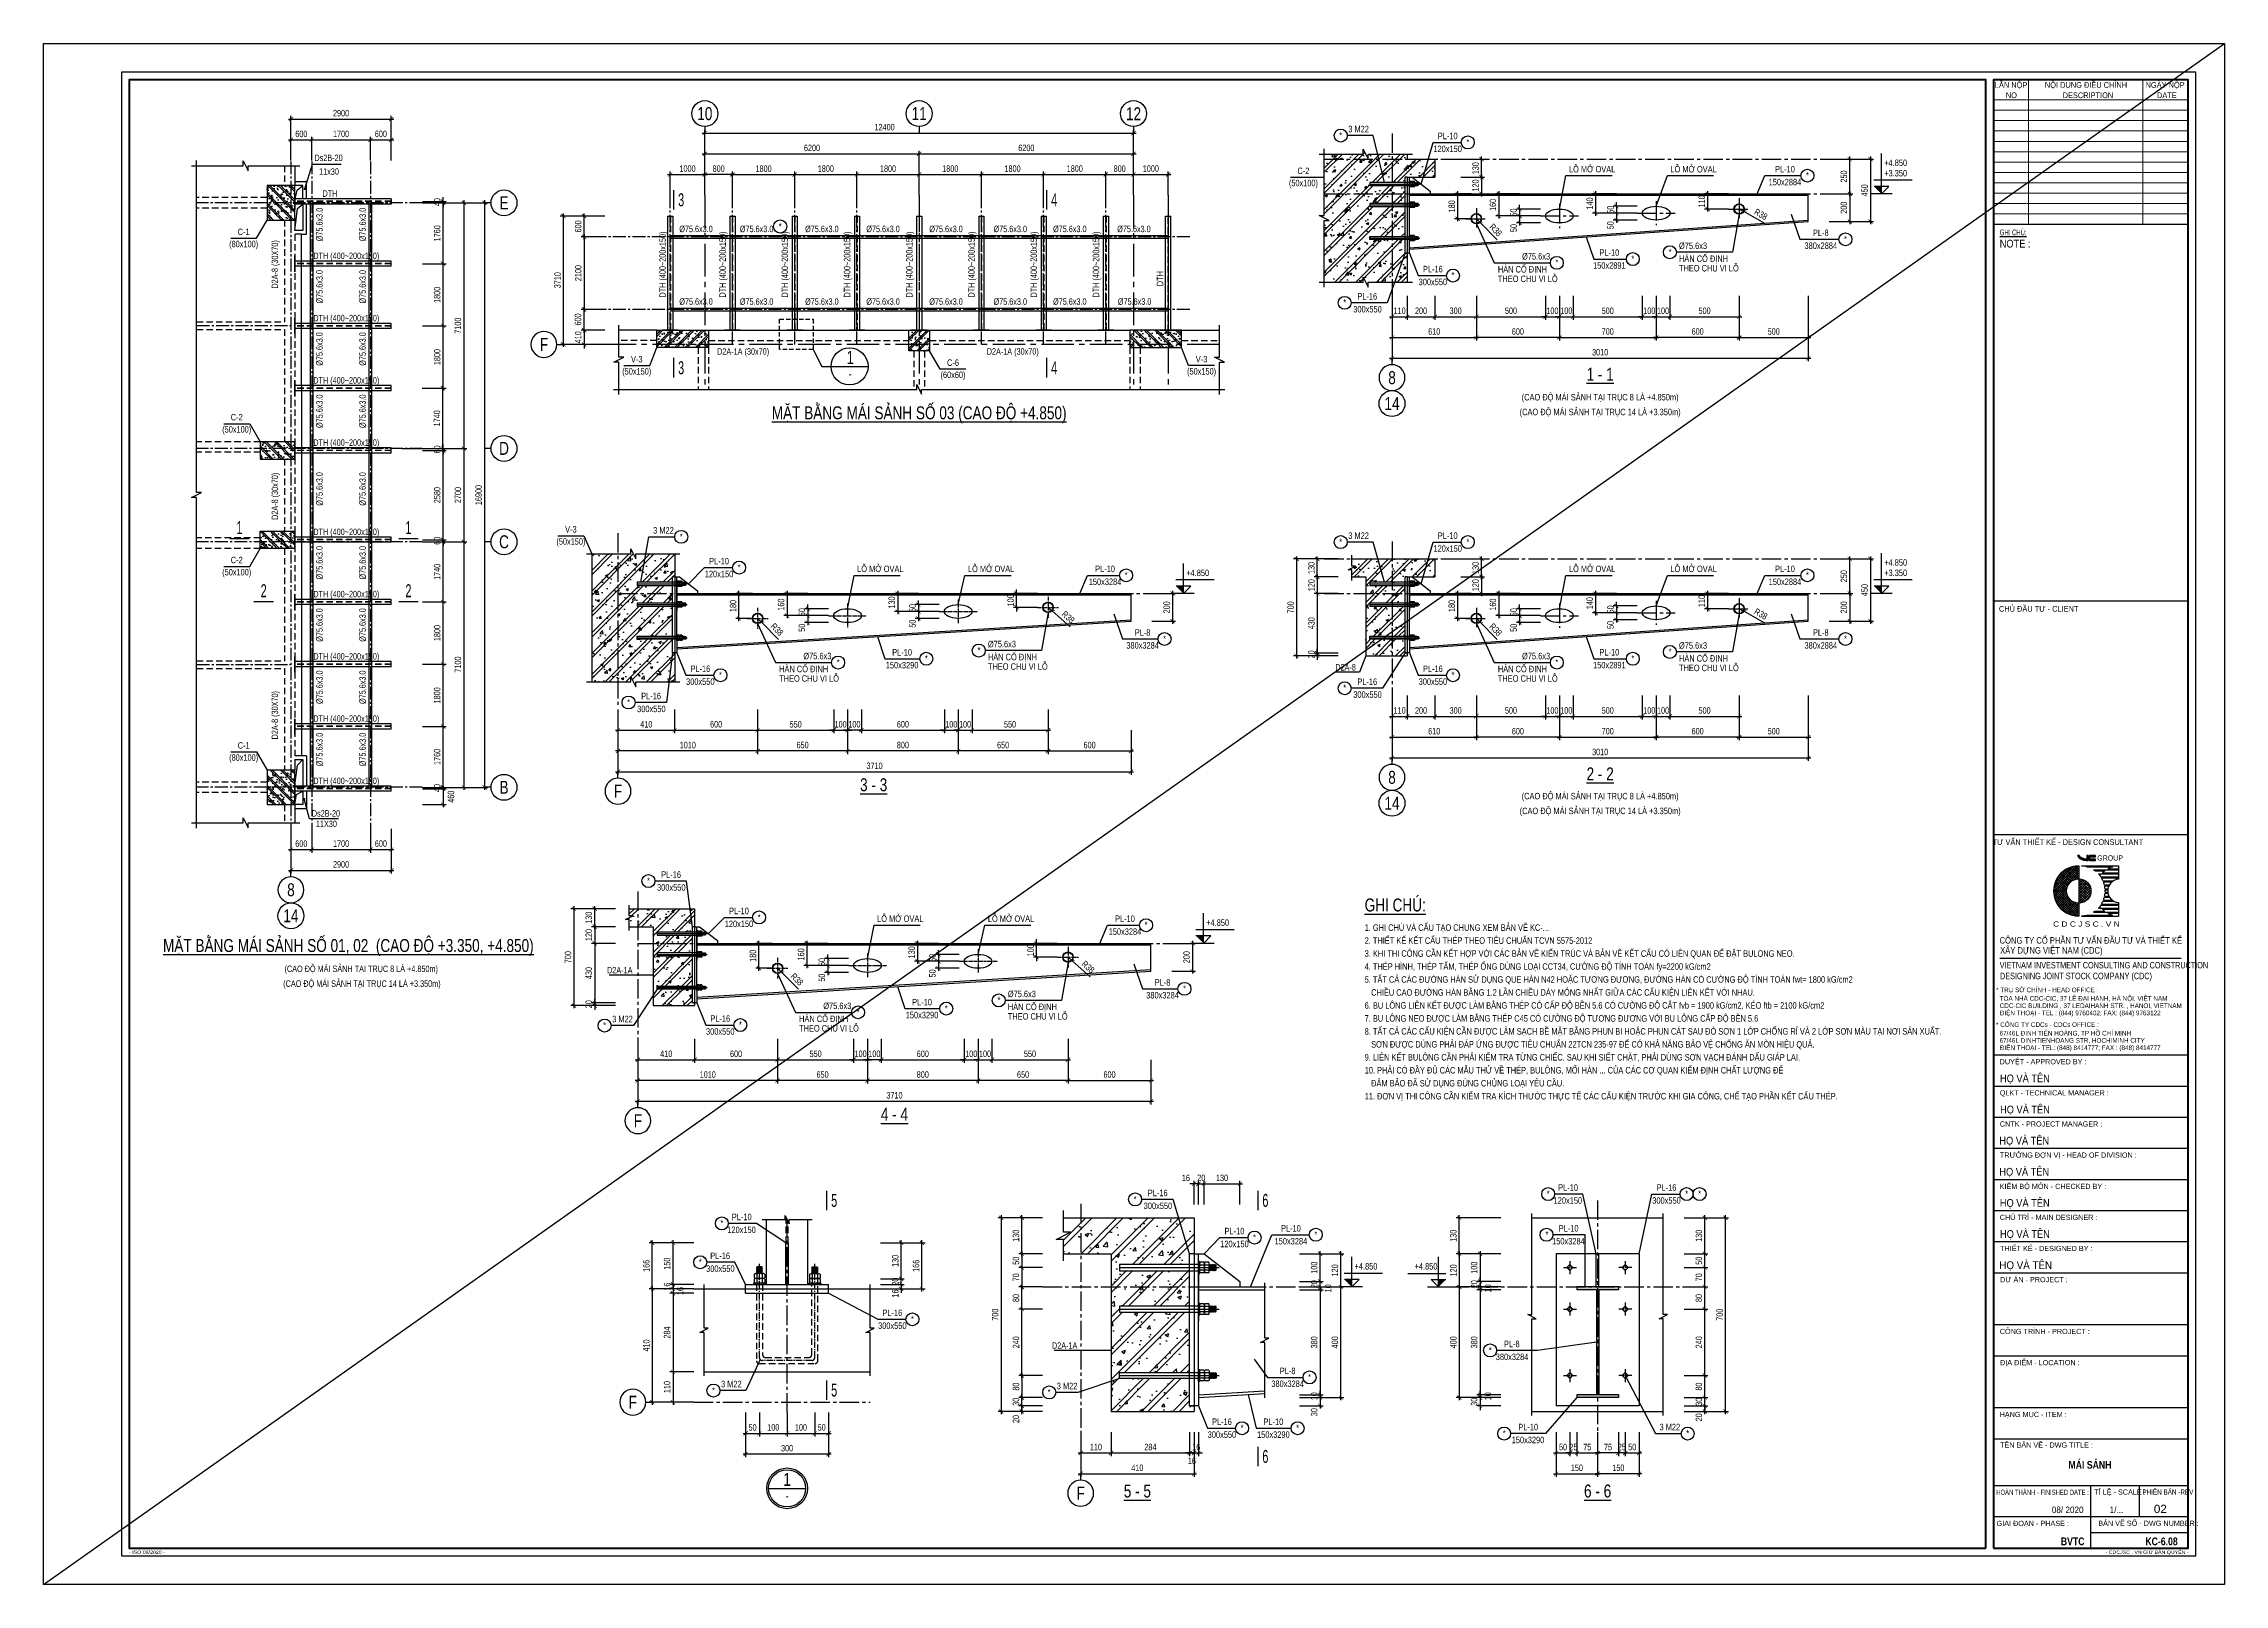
# Model space of a CAD drawing. Header units: millimetres. Extents: x 0 to 63075, y 0 to 44550.
import ezdxf
from ezdxf.enums import TextEntityAlignment as Align

# ---------------------------------------------------------------- set-up
doc = ezdxf.new("R2010")
doc.units = ezdxf.units.MM
doc.header["$LTSCALE"] = 250
doc.header["$MEASUREMENT"] = 0
doc.header["$PDMODE"] = 3
doc.linetypes.add('CENTER2', pattern=[1.125, 0.75, -0.125, 0.125, -0.125])
doc.linetypes.add('HIDDEN', pattern=[0.375, 0.25, -0.125])
doc.layers.get('0').update_dxf_attribs({"linetype": 'CONTINUOUS'})
doc.layers.get('Defpoints').update_dxf_attribs({"linetype": 'CONTINUOUS'})
for name, color, linetype in [('13SMTEXT', 2, 'CONTINUOUS'), ('16ALTITUDE', 1, 'CONTINUOUS'), ('251', 251, 'CONTINUOUS'), ('8', 8, 'CONTINUOUS'), ('AXIS_SUB', 150, 'CENTER2'), ('CDC -TEXT KHUNG', 7, 'CONTINUOUS'), ('CDC-KHUNGTEN', 9, 'CONTINUOUS'), ('CDC.01.AXIS', 160, 'CENTER2'), ('CDC.02.DIM', 1, 'CONTINUOUS'), ('CDC.03.BORDER', 3, 'CONTINUOUS'), ('CDC.04.HIDDEN', 8, 'HIDDEN'), ('CDC.05.STEEL', 4, 'CONTINUOUS'), ('CDC.06.TEXT', 2, 'CONTINUOUS'), ('CDC.07.TEXTCOL', 3, 'CONTINUOUS'), ('CDC.08.TEXTBEAM', 2, 'CONTINUOUS'), ('CDC.10.HATCH', 251, 'CONTINUOUS'), ('CDC.11.NOTE', 8, 'CONTINUOUS'), ('CDC.14.STEELNUM', 9, 'CONTINUOUS'), ('DIM', 8, 'CONTINUOUS'), ('KCS_TEXT', 2, 'CONTINUOUS'), ('TEXTCOL_SHAPE', 6, 'CONTINUOUS')]:
    doc.layers.add(name, color=color, linetype=linetype)
doc.layers.add('KCS_Plotter', color=11, linetype='CONTINUOUS', plot=False)
doc.styles.add('ARIA', font='arial.ttf', dxfattribs={"width": 0.75})
doc.styles.add('ARIAL', font='arial.ttf', dxfattribs={"width": 0.6})
doc.styles.add('Arial_4', font='arial.ttf', dxfattribs={"width": 0.75, "height": 3})
doc.styles.add('Arial_B_3', font='arialbd.ttf', dxfattribs={"width": 0.75, "height": 3})
doc.styles.add('BIGTEXT', font='arial.ttf', dxfattribs={"width": 0.8})
doc.styles.add('KCS_BIGTEXT', font='arial.ttf', dxfattribs={"width": 0.75})
doc.styles.add('KCS_SMTEXT', font='arial.ttf', dxfattribs={"width": 0.7})
doc.styles.add('KT CDC', font='arial.ttf', dxfattribs={"width": 0.85, "height": 200})
doc.styles.add('SMTEXT', font='arial.ttf', dxfattribs={"width": 0.75})
doc.styles.add('vnsimplexh', font='arial.ttf', dxfattribs={"width": 0.7})
doc.dimstyles.new('KCS_DIM50 SC10', dxfattribs={"dimscale": 50, "dimtxt": 2.5, "dimasz": 1.6, "dimexe": 1.2, "dimexo": 0, "dimgap": 1, "dimtad": 1, "dimdec": 0, "dimlfac": 0.1, "dimzin": 0, "dimdsep": 46, "dimtxsty": 'KCS_SMTEXT', "dimblk": 'ARCHTICK', "dimcen": 0, "dimdle": 1, "dimclrd": 1, "dimclre": 1, "dimclrt": 2, "dimadec": 0, "dimazin": 0, "dimtfac": 1, "dimtdec": 0, "dimtix": 1, "dimtmove": 2, "dimatfit": 3, "dimfxl": 1, "dimtolj": 1, "dimtzin": 0, "dimarcsym": 0})
doc.dimstyles.new('KCS_DIM75', dxfattribs={"dimscale": 75, "dimtxt": 2.5, "dimasz": 1.6, "dimexe": 1.2, "dimexo": 0, "dimgap": 1, "dimtad": 1, "dimdec": 0, "dimzin": 0, "dimdsep": 46, "dimtxsty": 'KCS_SMTEXT', "dimblk": 'ARCHTICK', "dimcen": 0, "dimdle": 1, "dimclrd": 256, "dimclre": 256, "dimclrt": 2, "dimadec": 0, "dimazin": 0, "dimtfac": 1, "dimtdec": 0, "dimtix": 1, "dimtmove": 2, "dimatfit": 3, "dimfxl": 1, "dimtolj": 1, "dimtzin": 0, "dimarcsym": 0})
doc.dimstyles.new('KCS_DIM75 SC4', dxfattribs={"dimscale": 75, "dimtxt": 2.5, "dimasz": 1.6, "dimexe": 1.2, "dimexo": 0, "dimgap": 1, "dimtad": 1, "dimdec": 0, "dimlfac": 0.25, "dimzin": 0, "dimdsep": 46, "dimtxsty": 'KCS_SMTEXT', "dimblk": 'ARCHTICK', "dimcen": 0, "dimdle": 1, "dimclrd": 256, "dimclre": 256, "dimclrt": 2, "dimadec": 0, "dimazin": 0, "dimtfac": 1, "dimtdec": 0, "dimtix": 1, "dimtmove": 2, "dimatfit": 3, "dimfxl": 1, "dimtolj": 1, "dimtzin": 0, "dimarcsym": 0})
doc.dimstyles.new('KCS_DIM75 SC8', dxfattribs={"dimscale": 75, "dimtxt": 2.5, "dimasz": 1.6, "dimexe": 1.2, "dimexo": 0, "dimgap": 1, "dimtad": 1, "dimdec": 0, "dimlfac": 0.125, "dimzin": 0, "dimdsep": 46, "dimtxsty": 'KCS_SMTEXT', "dimblk": 'ARCHTICK', "dimcen": 0, "dimdle": 1, "dimclrd": 256, "dimclre": 256, "dimclrt": 2, "dimadec": 0, "dimazin": 0, "dimtfac": 1, "dimtdec": 0, "dimtix": 1, "dimtmove": 2, "dimatfit": 3, "dimfxl": 1, "dimtolj": 1, "dimtzin": 0, "dimarcsym": 0})
pattern_1 = [(130, (1636546.74, -532985.8), (-358.63009, -31.37607), [37.5, -412.5]), (185, (1636546.74, -532985.8), (69.37567, 376.09607), [30, -330]), (79.5486, (1636516.86, -532988.4), (-289.25469, 344.71977), [31.870095, -350.571056]), (133.8158, (1636546.74, -532885.8), (-533.62052, -82.75951), [56.25, -618.75]), (83.3644, (1636502.27, -532892.7), (-467.33135, 487.05894), [47.80514, -525.8565]), (188.8158, (1636546.74, -532885.8), (-467.33097, 487.0593), [45, -495]), (159, (1636496.74, -532910.8), (-298.453526, -201.309445), [37.5, -412.5]), (214, (1636496.74, -532910.8), (-121.657666, 362.57502), [30, -330]), (108.5486, (1636471.87, -532927.56), (-420.111314, 161.26525), [31.870095, -350.571056]), (142.5, (1636546.74, -532985.79), (-6.079928, 166.446927), [0, -326, 0, -335, 0, -331.25]), (172.5, (1636546.74, -532985.79), (-131.534769, 197.205856), [0, -191, 0, -318.5, 0, -126.25]), (212.5, (1636658.24, -532985.79), (-266.911218, -11.277436), [0, -125, 0, -390, 0, -517.5]), (222.5, (1636708.24, -532985.79), (-291.593085, 50.05249), [0, -162.5, 0, -259, 0, -367.5]), (135, (1636546.74, -532985.79), (150.26019, 150.26019), []), (135, (1636546.74, -532924.54), (150.26019, 150.26019), [])]

msp = doc.modelspace()

# ---------------------------------------------------------------- texts
at = {"layer": '13SMTEXT', "linetype": 'ByBlock', "style": 'ARIAL', "width": 0.75}
for s, p in [('+4.850', (53235.9, 41010.5, 0)), ('+3.350', (53235.9, 40710.5, 0)), ('+4.850', (33048, 29153.8, 0)), ('+4.850', (53235.9, 29453.8, 0)), ('+3.350', (53235.9, 29153.8, 0)), ('+4.850', (33624.5, 19038.4, 0)), ('+4.850', (37915.9, 9102.1, 0)), ('+4.850', (39653, 9102.1))]:
    msp.add_text(s, height=187.5, dxfattribs=at).set_placement(p)
at = {"layer": 'CDC -TEXT KHUNG', "style": 'Arial_B_3', "width": 0.8}
msp.add_text('MÁI SẢNH', height=225, dxfattribs=at).set_placement((59187.1, 3343.8), align=Align.CENTER)
msp.add_text('KC-6.08', height=225, dxfattribs=at).set_placement((61725, 1130.9), align=Align.RIGHT)
at = {"layer": 'CDC.02.DIM', "style": 'BIGTEXT', "width": 0.75}
for p in [(39000.1, 34141.8, 0), (39000.1, 22585.1, 0), (7153.7, 19333.6)]:
    msp.add_attdef('14', text='.', height=375, dxfattribs=at).set_placement(p, align=Align.MIDDLE)
at = {"layer": 'CDC.06.TEXT', "width": 0.75}
for s, height, style, p in [('1', 375, 'SMTEXT', (23332.1, 35476.7)), ('-', 267.9, 'SMTEXT', (23332.1, 35004.5)), ('%%U1 - 1', 375, 'ARIAL', (45020.1, 34992.3, 0)), ('%%U2 - 2', 375, 'ARIAL', (45020.1, 23435.6, 0)), ('%%U3 - 3', 375, 'ARIAL', (24008.6, 23120.4)), ('%%U4 - 4', 375, 'ARIAL', (24608.6, 13592.6, 0)), ('1', 375, 'SMTEXT', (21504.3, 3036.3)), ('-', 267.9, 'SMTEXT', (21504.3, 2564.1)), ('%%U5 - 5', 375, 'ARIAL', (31635, 2699.7, 0)), ('%%U6 - 6', 375, 'ARIAL', (44946.7, 2699.7, 0))]:
    msp.add_text(s, height=height, dxfattribs=dict(at, style=style)).set_placement(p, align=Align.MIDDLE_CENTER)
at = {"layer": 'CDC.06.TEXT', "style": 'ARIAL', "width": 0.75}
for s, p in [('%%UMẶT BẰNG MÁI SẢNH SỐ 03 (CAO ĐỘ +4.850)', (25323.7, 33875)), ('%%UGHI CHÚ:', (39092.9, 19690.7, 0)), ('%%UMẶT BẰNG MÁI SẢNH SỐ 01, 02  (CAO ĐỘ +3.350, +4.850)', (8814.1, 18472.8))]:
    msp.add_text(s, height=375, dxfattribs=at).set_placement(p, align=Align.MIDDLE)
at = {"layer": 'CDC.06.TEXT', "style": 'vnsimplexh', "width": 0.75}
for s, p in [('(CAO ĐỘ MÁI SẢNH TẠI TRỤC 8 LÀ +4.850m)', (45020.1, 34232.8, 0)), ('(CAO ĐỘ MÁI SẢNH TẠI TRỤC 14 LÀ +3.350m)', (45020.1, 33805.2, 0)), ('(CAO ĐỘ MÁI SẢNH TẠI TRỤC 8 LÀ +4.850m)', (45020.1, 22698.5)), ('(CAO ĐỘ MÁI SẢNH TẠI TRỤC 14 LÀ +3.350m)', (45020.1, 22270.9))]:
    msp.add_text(s, height=187.5, dxfattribs=at).set_placement(p, align=Align.CENTER)
at = {"layer": 'CDC.06.TEXT', "style": 'vnsimplexh'}
for s, width, p in [('1. GHI CHÚ VÀ CẤU TẠO CHUNG XEM BẢN VẼ KC-...', 0.75, (38208.8, 18896.5, 0)), ('3. KHI THI CÔNG CẦN KẾT HỢP VỚI CÁC BẢN VẼ KIẾN TRÚC VÀ BẢN VẼ KẾT CẤU CÓ LIÊN QUAN ĐỂ ĐẶT BULONG NEO.', 0.75, (38208.8, 18146.5, 0)), ('2. THIẾT KẾ KẾT CẤU THÉP THEO TIÊU CHUẨN TCVN 5575-2012', 0.75, (38208.8, 18521.5, 0)), ('(CAO ĐỘ MÁI SẢNH TẠI TRỤC 8 LÀ +4.850m)', 0.7, (6968.6, 17704.9)), ('4. THÉP HÌNH, THÉP TẤM, THÉP ỐNG DÙNG LOẠI CCT34, CƯỜNG ĐỘ TÍNH TOÁN fy=2200 kG/cm2', 0.75, (38208.8, 17771.5, 0)), ('(CAO ĐỘ MÁI SẢNH TẠI TRỤC 14 LÀ +3.350m)', 0.7, (6929.7, 17277.3)), ('5. TẤT CẢ CÁC ĐƯỜNG HÀN SỬ DỤNG QUE HÀN N42 HOẶC TƯƠNG ĐƯƠNG, ĐƯỜNG HÀN CÓ CƯỜNG ĐỘ TÍNH TOÁN fwt= 1800 kG/cm2 ', 0.75, (38208.8, 17396.5, 0)), ('CHIỀU CAO ĐƯỜNG HÀN BẰNG 1.2 LẦN CHIỀU DÀY MỎNG NHẤT GIỮA CÁC CẤU KIỆN LIÊN KẾT VỚI NHAU.', 0.75, (38396.3, 17021.5, 0)), ('6. BU LÔNG LIÊN KẾT ĐƯỢC LÀM BẰNG THÉP CÓ CẤP ĐỘ BỀN 5.6 CÓ CƯỜNG ĐỘ CẮT fvb = 1900 kG/cm2, KÉO ftb = 2100 kG/cm2', 0.75, (38208.8, 16646.5, 0)), ('7. BU LÔNG NEO ĐƯỢC LÀM BẰNG THÉP C45 CÓ CƯỜNG ĐỘ TƯƠNG ĐƯƠNG VỚI BU LÔNG CẤP ĐỘ BỀN 5.6', 0.75, (38208.8, 16271.5, 0)), ('8. TẤT CẢ CÁC CẤU KIỆN CẦN ĐƯỢC LÀM SẠCH BỀ MẶT BẰNG PHUN BI HOẶC PHUN CÁT SAU ĐÓ SƠN 1 LỚP CHỐNG RỈ VÀ 2 LỚP SƠN MÀU TẠI NƠI SẢN XUẤT.', 0.75, (38208.8, 15896.5, 0)), ('9. LIÊN KẾT BULÔNG CẦN PHẢI KIỂM TRA TỪNG CHIẾC. SAU KHI SIẾT CHẶT, PHẢI DÙNG SƠN VẠCH ĐÁNH DẤU GIÁP LAI.', 0.75, (38208.8, 15146.5, 0)), ('SƠN ĐƯỢC DÙNG PHẢI ĐÁP ỨNG ĐƯỢC TIÊU CHUẨN 22TCN 235-97 ĐỂ CÓ KHẢ NĂNG BẢO VỆ CHỐNG ĂN MÒN HIỆU QUẢ.', 0.75, (38396.3, 15521.5, 0)), ('10. PHẢI CÓ ĐẦY ĐỦ CÁC MẪU THỬ VỀ THÉP, BULÔNG, MỐI HÀN ... CỦA CÁC CƠ QUAN KIỂM ĐỊNH CHẤT LƯỢNG ĐỂ', 0.75, (38208.8, 14771.5, 0)), ('ĐẢM BẢO ĐÃ SỬ DỤNG ĐÚNG CHỦNG LOẠI YÊU CẦU.', 0.75, (38396.3, 14396.5, 0)), ('11. ĐƠN VỊ THI CÔNG CẦN KIỂM TRA KÍCH THƯỚC THỰC TẾ CÁC CẤU KIỆN TRƯỚC KHI GIA CÔNG, CHẾ TẠO PHẦN KẾT CẤU THÉP.', 0.75, (38208.8, 14021.5, 0))]:
    msp.add_text(s, height=187.5, dxfattribs=dict(at, width=width)).set_placement(p)
at = {"layer": 'CDC.07.TEXTCOL', "style": 'SMTEXT', "width": 0.75}
for s, p in [('C-2', (36438.5, 40871.8)), ('C-1', (5785.6, 39108.6)), ('V-3', (17155.6, 35426.4)), ('C-6', (26302.1, 35326.2)), ('V-3', (33491.8, 35426.4)), ('C-2', (5585.6, 33748.6)), ('V-3', (15250.6, 30507.3, 0)), ('C-2', (5585.6, 29618.6)), ('C-1', (5785.6, 24258.6))]:
    msp.add_text(s, height=187.5, dxfattribs=at).set_placement(p, align=Align.MIDDLE)
at = {"layer": 'CDC.08.TEXTBEAM', "style": 'ARIAL', "width": 0.7}
for s, p in [('Ds2B-20', (8241.2, 41247.4)), ('11x30', (8254.7, 40852.4)), ('D2A-1A (30x70)', (20232.6, 35648.9)), ('D2A-1A (30x70)', (28030.8, 35648.9)), ('D2A-8', (37657.3, 26517.8, 0)), ('Ds2B-20', (8166.3, 22292.3)), ('11X30', (8179.9, 21989)), ('D2A-1A', (16664.6, 17759.5)), ('D2A-1A', (29531.3, 6905.5, 0))]:
    msp.add_text(s, height=187.5, dxfattribs=at).set_placement(p, align=Align.MIDDLE_CENTER)
at = {"layer": 'CDC.08.TEXTBEAM', "style": 'vnsimplexh', "width": 0.7}
for s, p in [('DTH', (8065, 40120.1)), ('%%C75.6x3.0', (18386, 39098.8)), ('%%C75.6x3.0', (20137.5, 39098.8)), ('%%C75.6x3.0', (22024.8, 39098.8)), ('%%C75.6x3.0', (23795, 39098.8)), ('%%C75.6x3.0', (25616.9, 39098.8)), ('%%C75.6x3.0', (27474.5, 39098.8)), ('%%C75.6x3.0', (29196.2, 39098.8)), ('%%C75.6x3.0', (31051.9, 39098.8)), ('DTH (400~200x150)', (7800.9, 38320.1)), ('DTH (400~200x150)', (7800.9, 36520.1)), ('%%C75.6x3.0', (18386, 36998.8)), ('%%C75.6x3.0', (20137.5, 36998.8)), ('%%C75.6x3.0', (22024.8, 36998.8)), ('%%C75.6x3.0', (23795, 36998.8)), ('%%C75.6x3.0', (25616.9, 36998.8)), ('%%C75.6x3.0', (27474.5, 36998.8)), ('%%C75.6x3.0', (29196.2, 36998.8)), ('%%C75.6x3.0', (31070.8, 36998.8)), ('DTH (400~200x150)', (7800.9, 34720.1)), ('DTH (400~200x150)', (7800.9, 32920.1)), ('DTH (400~200x150)', (7800.9, 30340.1)), ('DTH (400~200x150)', (7800.9, 28540.1)), ('DTH (400~200x150)', (7800.9, 26740.1)), ('DTH (400~200x150)', (7800.9, 24940.1)), ('DTH (400~200x150)', (7800.9, 23140.1))]:
    msp.add_text(s, height=187.5, dxfattribs=at).set_placement(p)
for s, p in [('%%C75.6x3.0', (8071.1, 38836)), ('%%C75.6x3.0', (9318.6, 38836)), ('DTH (400~200x150)', (17996.2, 37209)), ('DTH (400~200x150)', (19732.2, 37209)), ('DTH (400~200x150)', (21532.2, 37209)), ('DTH (400~200x150)', (23332.2, 37209)), ('DTH (400~200x150)', (25132.2, 37209)), ('DTH (400~200x150)', (26932.2, 37209)), ('DTH (400~200x150)', (28732.2, 37209)), ('DTH (400~200x150)', (30532.2, 37209)), ('%%C75.6x3.0', (8071.1, 37036)), ('%%C75.6x3.0', (9318.6, 37036)), ('DTH', (32384, 37538.3)), ('%%C75.6x3.0', (8071.1, 35236)), ('%%C75.6x3.0', (9318.6, 35236)), ('%%C75.6x3.0', (8071.1, 33436)), ('%%C75.6x3.0', (9318.6, 33436)), ('%%C75.6x3.0', (8071.1, 31190.5)), ('%%C75.6x3.0', (9318.6, 31190.5)), ('%%C75.6x3.0', (8071.1, 29056)), ('%%C75.6x3.0', (9318.6, 29056)), ('%%C75.6x3.0', (8071.1, 27256)), ('%%C75.6x3.0', (9318.6, 27256)), ('%%C75.6x3.0', (8071.1, 25456)), ('%%C75.6x3.0', (9318.6, 25456)), ('%%C75.6x3.0', (8071.1, 23656)), ('%%C75.6x3.0', (9318.6, 23656))]:
    msp.add_text(s, height=187.5, rotation=90, dxfattribs=at).set_placement(p)
at = {"layer": 'CDC.08.TEXTBEAM', "style": 'ARIAL', "width": 0.7}
for s, p in [('D2A-8 (30X70)', (6688.1, 38166.3)), ('D2A-8 (30x70)', (6688.1, 31460.3)), ('D2A-8 (30X70)', (6688.1, 25130.9))]:
    msp.add_text(s, height=187.5, rotation=90, dxfattribs=at).set_placement(p, align=Align.MIDDLE_CENTER)
at = {"layer": 'CDC.14.STEELNUM', "style": 'KCS_SMTEXT', "width": 0.7}
for p in [(37516.4, 41808.8, 0), (41191.7, 41608.8, 0), (51013.8, 40648.7, 0), (47042.7, 38434.1), (52115, 38808.2), (40763.5, 37760.4, 0), (43767.7, 38128.2), (45965.2, 38237.1), (37631.1, 36972, 0), (18442.3, 30205.2, 0), (37516.4, 30052, 0), (41191.7, 30052, 0), (20116.8, 29316.1, 0), (31308.9, 29091.9, 0), (51013.8, 29091.9, 0), (32420.3, 27251.4), (52115, 27251.4), (22979.8, 26571.4, 0), (25531, 26679.1, 0), (27054.8, 26917.3, 0), (43767.7, 26571.4), (45965.2, 26680.3), (47042.7, 26877.3, 0), (19575.6, 26203.6, 0), (37631.1, 25828.8, 0), (40763.5, 26203.6, 0), (16917.4, 25415.2, 0), (17493.9, 20253.1, 0), (20693.3, 19200.7, 0), (31885.4, 18976.6, 0), (32996.7, 17136.1), (23556.2, 16456.1, 0), (26107.5, 16563.7, 0), (27631.3, 16802, 0), (16225.3, 16075.2, 0), (20152, 16088.3, 0), (43517.1, 11201.9), (47521, 11201.9), (47896, 11201.9), (31569.3, 11046.5), (19617.4, 10353.4), (35023.7, 9944.4), (36794.9, 10024), (43481.8, 10024), (18992.9, 9230.3), (25128.4, 7580.4), (41841.7, 6680.4), (19373.6, 5520.7, 0), (36614.6, 5901.8), (29084.6, 5465.8, 0), (34662.4, 4432), (36270, 4432), (42244.8, 4277.7, 0), (47550.7, 4277.7, 0)]:
    msp.add_text('*', height=187.5, dxfattribs=at).set_placement(p, align=Align.CENTER)
at = {"layer": 'CDC.14.STEELNUM', "style": 'vnsimplexh', "width": 0.7}
msp.add_text('*', height=225, dxfattribs=at).set_placement((21304, 39262.3), align=Align.MIDDLE)
at = {"layer": 'KCS_TEXT', "style": 'ARIA', "width": 0.75}
for s, rotation, p in [('3 M22', 0, (38033.9, 41986.2, 0)), ('PL-10', 360, (40610.5, 41786.2, 0)), ('120x150', 0, (40610.5, 41413.6, 0)), ('PL-10', 360, (50364.9, 40826.1, 0)), ('150x2884', 0, (50364.9, 40453.5, 0)), ('PL-8', 360, (51401.3, 38985.6)), ('PL-10', 360, (45286.7, 38414.5)), ('380x2884', 0, (51401.3, 38613)), ('PL-16', 360, (40182.2, 37937.8, 0)), ('150x2891', 0, (45286.7, 38041.9)), ('PL-16', 0, (38284.4, 37149.4, 0)), ('300x550', 0, (40182.2, 37565.2, 0)), ('300x550', 360, (38291.7, 36776.8, 0)), ('3 M22', 360, (17927.3, 30382.6, 0)), ('3 M22', 0, (38033.9, 30229.4, 0)), ('PL-10', 360, (40610.5, 30229.4, 0)), ('PL-10', 360, (19535.6, 29493.5, 0)), ('120x150', 0, (40610.5, 29856.9, 0)), ('120x150', 0, (19535.6, 29120.9, 0)), ('150x3284', 0, (30699.9, 28896.8, 0)), ('PL-10', 360, (30699.9, 29269.3, 0)), ('150x2884', 0, (50364.9, 28896.8, 0)), ('PL-10', 360, (50364.9, 29269.3, 0)), ('380x3284', 0, (31786.8, 27056.3)), ('PL-8', 360, (31786.8, 27428.8)), ('380x2884', 0, (51401.3, 27056.3)), ('PL-8', 360, (51401.3, 27428.8)), ('PL-16', 360, (18994.3, 26381, 0)), ('150x3290', 0, (24830.2, 26483.9, 0)), ('PL-10', 360, (24830.2, 26856.4, 0)), ('PL-16', 360, (40182.2, 26381, 0)), ('150x2891', 0, (45286.7, 26485.2)), ('PL-10', 360, (45286.7, 26857.7)), ('300x550', 0, (18994.3, 26008.5, 0)), ('PL-16', 0, (38284.4, 26006.2, 0)), ('300x550', 0, (40182.2, 26008.5, 0)), ('300x550', 360, (17578, 25220.1, 0)), ('PL-16', 0, (17570.7, 25592.6, 0)), ('300x550', 360, (38291.7, 25633.7, 0)), ('300x550', 360, (18154.5, 20057.9, 0)), ('PL-16', 0, (18147.2, 20430.5, 0)), ('PL-10', 360, (20112, 19378.1, 0)), ('120x150', 0, (20112, 19005.6, 0)), ('150x3284', 0, (31276.3, 18781.4, 0)), ('PL-10', 360, (31276.3, 19154, 0)), ('380x3284', 0, (32363.2, 16940.9)), ('PL-8', 360, (32363.2, 17313.5)), ('3 M22', 0, (16742.7, 16252.6, 0)), ('PL-16', 360, (19570.8, 16265.7, 0)), ('150x3290', 0, (25406.7, 16368.5, 0)), ('PL-10', 360, (25406.7, 16741.1, 0)), ('300x550', 0, (19570.8, 15893.1, 0)), ('PL-16', 0, (32222.6, 11223.9)), ('PL-10', 0, (44091.9, 11379.2)), ('PL-16', 360, (46939.8, 11379.2)), ('300x550', 360, (32229.9, 10851.4)), ('120x150', 360, (44085.7, 11006.7)), ('300x550', 0, (46939.8, 11006.7)), ('120x150', 360, (20185.9, 10158.3)), ('PL-10', 0, (20192.2, 10530.8)), ('PL-10', 360, (34442.5, 10121.8)), ('PL-10', 360, (36075.9, 10201.4)), ('PL-10', 0, (44108.2, 10201.4)), ('PL-16', 0, (19566.4, 9407.6)), ('120x150', 0, (34442.5, 9749.3)), ('150x3284', 0, (36075.9, 9828.9)), ('150x3284', 360, (44102.1, 9828.9)), ('300x550', 360, (19573.7, 9035.1)), ('300x550', 0, (24547.2, 7385.2)), ('PL-16', 360, (24547.2, 7757.7)), ('PL-8', 0, (42464.4, 6857.8)), ('380x3284', 360, (42472.1, 6485.2)), ('3 M22', 0, (19891.1, 5698.1, 0)), ('3 M22', 0, (29602, 5643.1, 0)), ('380x3284', 0, (35981.1, 5706.6)), ('PL-8', 360, (35981.1, 6079.2)), ('300x550', 0, (34081.2, 4236.8)), ('PL-16', 360, (34081.2, 4609.4)), ('150x3290', 0, (35569.2, 4236.8)), ('PL-10', 360, (35569.2, 4609.4)), ('PL-10', 0, (42939.2, 4455.1, 0)), ('3 M22', 360, (47035.7, 4455.1, 0)), ('150x3290', 360, (42933, 4082.6, 0))]:
    msp.add_text(s, height=187.5, rotation=rotation, dxfattribs=at).set_placement(p, align=Align.CENTER)
for s, rotation, p in [('LỖ MỞ OVAL', 360, (44118.1, 40826.1, 0)), ('LỖ MỞ OVAL', 360, (47052.3, 40826.1, 0)), ('%%C75.6x3 ', 360, (42762, 38305.6)), ('%%C75.6x3 ', 0, (47300.1, 38611.5)), ('HÀN CỐ ĐỊNH', 360, (47300.1, 38237.1)), ('THEO CHU VI LỖ', 0, (42062.1, 37656.2)), ('HÀN CỐ ĐỊNH', 0, (42062.1, 37931.2)), ('THEO CHU VI LỖ', 360, (47300.1, 37962.1)), ('LỖ MỞ OVAL', 360, (23530.2, 29269.3, 0)), ('LỖ MỞ OVAL', 360, (26734.7, 29269.3, 0)), ('LỖ MỞ OVAL', 360, (44118.1, 29269.3, 0)), ('LỖ MỞ OVAL', 360, (47052.3, 29269.3, 0)), ('%%C75.6x3 ', 0, (27312.2, 27094.7, 0)), ('%%C75.6x3 ', 0, (47300.1, 27054.7, 0)), ('HÀN CỐ ĐỊNH', 0, (21274.2, 26374.5, 0)), ('%%C75.6x3 ', 360, (21974.1, 26748.8, 0)), ('THEO CHU VI LỖ', 360, (27312.2, 26445.4, 0)), ('HÀN CỐ ĐỊNH', 360, (27312.2, 26720.4, 0)), ('HÀN CỐ ĐỊNH', 0, (42062.1, 26374.5)), ('%%C75.6x3 ', 360, (42762, 26748.8)), ('THEO CHU VI LỖ', 360, (47300.1, 26405.4, 0)), ('HÀN CỐ ĐỊNH', 360, (47300.1, 26680.4, 0)), ('THEO CHU VI LỖ', 0, (21274.2, 26099.5, 0)), ('THEO CHU VI LỖ', 0, (42062.1, 26099.5)), ('LỖ MỞ OVAL', 360, (24106.7, 19154, 0)), ('LỖ MỞ OVAL', 360, (27311.1, 19154, 0)), ('%%C75.6x3 ', 0, (27888.6, 16979.4, 0)), ('HÀN CỐ ĐỊNH', 0, (21850.6, 16259.1, 0)), ('%%C75.6x3 ', 360, (22550.6, 16633.5, 0)), ('THEO CHU VI LỖ', 360, (27888.6, 16330, 0)), ('HÀN CỐ ĐỊNH', 360, (27888.6, 16605, 0)), ('THEO CHU VI LỖ', 0, (21850.6, 15984.1, 0))]:
    msp.add_text(s, height=187.5, rotation=rotation, dxfattribs=at).set_placement(p)
at = {"layer": 'TEXTCOL_SHAPE', "style": 'SMTEXT', "width": 0.65}
for s, p in [('(50x100)', (36438.5, 40496.8)), ('(80x100)', (5785.6, 38733.6)), ('(50x150)', (17155.6, 35051.4)), ('(60x60)', (26302.1, 34951.2)), ('(50x150)', (33491.8, 35051.4)), ('(50x100)', (5585.6, 33373.6)), ('(50x150)', (15250.6, 30132.3, 0)), ('(50x100)', (5585.6, 29243.6)), ('(80x100)', (5785.6, 23883.6))]:
    msp.add_text(s, height=187.5, dxfattribs=at).set_placement(p, align=Align.MIDDLE)

# ---------------------------------------------------------------- blocks, each defined once
blk = doc.blocks.new('_ArchTick')
at = {"color": 0, "linetype": 'ByBlock', "const_width": 0.15}
blk.add_lwpolyline([(-0.5, -0.5), (0.5, 0.5)], dxfattribs=at)
blk = doc.blocks.new('*D25')
at = {"layer": 'CDC.02.DIM', "lineweight": -2, "transparency": 16777216}
for p, q in [((19049, 41364), (25399, 41364)), ((19124, 40164), (19124, 41454)), ((25324, 40164), (25324, 41454))]:
    blk.add_line(p, q, dxfattribs=at)
at = {"layer": 'Defpoints', "color": 0, "transparency": 16777216}
for p in [(25324, 41364), (19124, 40164), (25324, 40164)]:
    blk.add_point(p, dxfattribs=at)
at = {"layer": 'CDC.02.DIM', "lineweight": -2, "transparency": 16777216, "xscale": 120, "yscale": 120, "zscale": 120, "rotation": 180}
blk.add_blockref('_ArchTick', (19124, 41364), dxfattribs=at)
at = {"layer": 'CDC.02.DIM', "lineweight": -2, "transparency": 16777216, "xscale": 120, "yscale": 120, "zscale": 120}
blk.add_blockref('_ArchTick', (25324, 41364), dxfattribs=at)
at = {"layer": 'CDC.02.DIM', "color": 2, "transparency": 16777216, "insert": (22224, 41534), "char_height": 187.5, "attachment_point": 5, "style": 'KCS_SMTEXT'}
blk.add_mtext('\\A1;6200', dxfattribs=at)
blk = doc.blocks.new('*D26')
at = {"layer": 'CDC.02.DIM', "lineweight": -2, "transparency": 16777216}
for p, q in [((25249, 41364), (31599, 41364)), ((25324, 40164), (25324, 41454)), ((31524, 40164), (31524, 41454))]:
    blk.add_line(p, q, dxfattribs=at)
at = {"layer": 'Defpoints', "color": 0, "transparency": 16777216}
for p in [(31524, 41364), (25324, 40164), (31524, 40164)]:
    blk.add_point(p, dxfattribs=at)
at = {"layer": 'CDC.02.DIM', "lineweight": -2, "transparency": 16777216, "xscale": 120, "yscale": 120, "zscale": 120, "rotation": 180}
blk.add_blockref('_ArchTick', (25324, 41364), dxfattribs=at)
at = {"layer": 'CDC.02.DIM', "lineweight": -2, "transparency": 16777216, "xscale": 120, "yscale": 120, "zscale": 120}
blk.add_blockref('_ArchTick', (31524, 41364), dxfattribs=at)
at = {"layer": 'CDC.02.DIM', "color": 2, "transparency": 16777216, "insert": (28424, 41534), "char_height": 187.5, "attachment_point": 5, "style": 'KCS_SMTEXT'}
blk.add_mtext('\\A1;6200', dxfattribs=at)
blk = doc.blocks.new('*D27')
at = {"layer": 'CDC.02.DIM', "lineweight": -2, "transparency": 16777216}
for p, q in [((16234, 36864), (15544, 36864)), ((15634, 36189), (15634, 36939)), ((16234, 36264), (15544, 36264))]:
    blk.add_line(p, q, dxfattribs=at)
at = {"layer": 'Defpoints', "color": 0, "transparency": 16777216}
for p in [(15634, 36864), (16234, 36864), (16234, 36264)]:
    blk.add_point(p, dxfattribs=at)
at = {"layer": 'CDC.02.DIM', "lineweight": -2, "transparency": 16777216, "xscale": 120, "yscale": 120, "zscale": 120}
for p, rotation in [((15634, 36864), 90), ((15634, 36264), 270)]:
    blk.add_blockref('_ArchTick', p, dxfattribs=dict(at, rotation=rotation))
at = {"layer": 'CDC.02.DIM', "color": 2, "transparency": 16777216, "insert": (15456, 36573), "char_height": 187.5, "attachment_point": 5, "rotation": 90, "style": 'KCS_SMTEXT'}
blk.add_mtext('\\A1;600', dxfattribs=at)
blk = doc.blocks.new('*D28')
at = {"layer": 'CDC.02.DIM', "lineweight": -2, "transparency": 16777216}
for p, q in [((16234, 36264), (15544, 36264)), ((15634, 36264), (15634, 36384)), ((15634, 36264), (15634, 35854)), ((16234, 35854), (15544, 35854)), ((15634, 35854), (15634, 35734))]:
    blk.add_line(p, q, dxfattribs=at)
at = {"layer": 'Defpoints', "color": 0, "transparency": 16777216}
for p in [(16234, 36264), (15634, 35854), (16234, 35854)]:
    blk.add_point(p, dxfattribs=at)
at = {"layer": 'CDC.02.DIM', "lineweight": -2, "transparency": 16777216, "xscale": 120, "yscale": 120, "zscale": 120}
for p, rotation in [((15634, 36264), 270), ((15634, 35854), 90)]:
    blk.add_blockref('_ArchTick', p, dxfattribs=dict(at, rotation=rotation))
at = {"layer": 'CDC.02.DIM', "color": 2, "transparency": 16777216, "insert": (15463, 36059), "char_height": 187.5, "attachment_point": 5, "rotation": 90, "style": 'KCS_SMTEXT'}
blk.add_mtext('\\A1;410', dxfattribs=at)
blk = doc.blocks.new('*D29')
at = {"layer": 'CDC.02.DIM', "lineweight": -2, "transparency": 16777216}
for p, q in [((16234, 39564), (14944, 39564)), ((15034, 35779), (15034, 39639)), ((16234, 35854), (14944, 35854))]:
    blk.add_line(p, q, dxfattribs=at)
at = {"layer": 'Defpoints', "color": 0, "transparency": 16777216}
for p in [(15034, 39564), (16234, 39564), (16234, 35854)]:
    blk.add_point(p, dxfattribs=at)
at = {"layer": 'CDC.02.DIM', "lineweight": -2, "transparency": 16777216, "xscale": 120, "yscale": 120, "zscale": 120}
for p, rotation in [((15034, 39564), 90), ((15034, 35854), 270)]:
    blk.add_blockref('_ArchTick', p, dxfattribs=dict(at, rotation=rotation))
at = {"layer": 'CDC.02.DIM', "color": 2, "transparency": 16777216, "insert": (14863, 37709), "char_height": 187.5, "attachment_point": 5, "rotation": 90, "style": 'KCS_SMTEXT'}
blk.add_mtext('\\A1;3710', dxfattribs=at)
blk = doc.blocks.new('*D30')
at = {"layer": 'CDC.02.DIM', "lineweight": -2, "transparency": 16777216}
for p, q in [((10954, 39946), (12244, 39946)), ((12154, 40021), (12154, 32771)), ((10954, 32846), (12244, 32846))]:
    blk.add_line(p, q, dxfattribs=at)
at = {"layer": 'Defpoints', "color": 0, "transparency": 16777216}
for p in [(10954, 39946), (10954, 32846), (12154, 32846)]:
    blk.add_point(p, dxfattribs=at)
at = {"layer": 'CDC.02.DIM', "lineweight": -2, "transparency": 16777216, "xscale": 120, "yscale": 120, "zscale": 120}
for p, rotation in [((12154, 39946), 90), ((12154, 32846), 270)]:
    blk.add_blockref('_ArchTick', p, dxfattribs=dict(at, rotation=rotation))
at = {"layer": 'CDC.02.DIM', "color": 2, "transparency": 16777216, "insert": (11983, 36396), "char_height": 187.5, "attachment_point": 5, "rotation": 90, "style": 'KCS_SMTEXT'}
blk.add_mtext('\\A1;7100', dxfattribs=at)
blk = doc.blocks.new('*D31')
at = {"layer": 'CDC.02.DIM', "lineweight": -2, "transparency": 16777216}
for p, q in [((10954, 32846), (12244, 32846)), ((12154, 32921), (12154, 30071)), ((10954, 30146), (12244, 30146))]:
    blk.add_line(p, q, dxfattribs=at)
at = {"layer": 'Defpoints', "color": 0, "transparency": 16777216}
for p in [(10954, 32846), (10954, 30146), (12154, 30146)]:
    blk.add_point(p, dxfattribs=at)
at = {"layer": 'CDC.02.DIM', "lineweight": -2, "transparency": 16777216, "xscale": 120, "yscale": 120, "zscale": 120}
for p, rotation in [((12154, 32846), 90), ((12154, 30146), 270)]:
    blk.add_blockref('_ArchTick', p, dxfattribs=dict(at, rotation=rotation))
at = {"layer": 'CDC.02.DIM', "color": 2, "transparency": 16777216, "insert": (11983, 31496), "char_height": 187.5, "attachment_point": 5, "rotation": 90, "style": 'KCS_SMTEXT'}
blk.add_mtext('\\A1;2700', dxfattribs=at)
blk = doc.blocks.new('*D32')
at = {"layer": 'CDC.02.DIM', "lineweight": -2, "transparency": 16777216}
for p, q in [((10954, 30146), (12244, 30146)), ((12154, 30221), (12154, 22971)), ((10954, 23046), (12244, 23046))]:
    blk.add_line(p, q, dxfattribs=at)
at = {"layer": 'Defpoints', "color": 0, "transparency": 16777216}
for p in [(10954, 30146), (10954, 23046), (12154, 23046)]:
    blk.add_point(p, dxfattribs=at)
at = {"layer": 'CDC.02.DIM', "lineweight": -2, "transparency": 16777216, "xscale": 120, "yscale": 120, "zscale": 120}
for p, rotation in [((12154, 30146), 90), ((12154, 23046), 270)]:
    blk.add_blockref('_ArchTick', p, dxfattribs=dict(at, rotation=rotation))
at = {"layer": 'CDC.02.DIM', "color": 2, "transparency": 16777216, "insert": (11983, 26596), "char_height": 187.5, "attachment_point": 5, "rotation": 90, "style": 'KCS_SMTEXT'}
blk.add_mtext('\\A1;7100', dxfattribs=at)
blk = doc.blocks.new('*D33')
at = {"layer": 'CDC.02.DIM', "lineweight": -2, "transparency": 16777216}
for p, q in [((10954, 23006), (11644, 23006)), ((11554, 23081), (11554, 22471)), ((10954, 22546), (11644, 22546))]:
    blk.add_line(p, q, dxfattribs=at)
at = {"layer": 'Defpoints', "color": 0, "transparency": 16777216}
for p in [(10954, 23006), (10954, 22546), (11554, 22546)]:
    blk.add_point(p, dxfattribs=at)
at = {"layer": 'CDC.02.DIM', "lineweight": -2, "transparency": 16777216, "xscale": 120, "yscale": 120, "zscale": 120}
for p, rotation in [((11554, 23006), 90), ((11554, 22546), 270)]:
    blk.add_blockref('_ArchTick', p, dxfattribs=dict(at, rotation=rotation))
at = {"layer": 'CDC.02.DIM', "color": 2, "transparency": 16777216, "insert": (11783, 22776), "char_height": 187.5, "attachment_point": 5, "rotation": 90, "style": 'KCS_SMTEXT'}
blk.add_mtext('\\A1;460', dxfattribs=at)
blk = doc.blocks.new('*D34')
at = {"layer": 'CDC.02.DIM', "lineweight": -2, "transparency": 16777216}
for p, q in [((7079, 42369), (10129, 42369)), ((7154, 41169), (7154, 42459)), ((10054, 41169), (10054, 42459))]:
    blk.add_line(p, q, dxfattribs=at)
at = {"layer": 'Defpoints', "color": 0, "transparency": 16777216}
for p in [(10054, 42369), (7154, 41169), (10054, 41169)]:
    blk.add_point(p, dxfattribs=at)
at = {"layer": 'CDC.02.DIM', "lineweight": -2, "transparency": 16777216, "xscale": 120, "yscale": 120, "zscale": 120, "rotation": 180}
blk.add_blockref('_ArchTick', (7154, 42369), dxfattribs=at)
at = {"layer": 'CDC.02.DIM', "lineweight": -2, "transparency": 16777216, "xscale": 120, "yscale": 120, "zscale": 120}
blk.add_blockref('_ArchTick', (10054, 42369), dxfattribs=at)
at = {"layer": 'CDC.02.DIM', "color": 2, "transparency": 16777216, "insert": (8604, 42539), "char_height": 187.5, "attachment_point": 5, "style": 'KCS_SMTEXT'}
blk.add_mtext('\\A1;2900', dxfattribs=at)
blk = doc.blocks.new('*D35')
at = {"layer": 'CDC.02.DIM', "lineweight": -2, "transparency": 16777216}
for p, q in [((10948, 34586), (11638, 34586)), ((11548, 32771), (11548, 34661)), ((10358, 32846), (11638, 32846))]:
    blk.add_line(p, q, dxfattribs=at)
at = {"layer": 'Defpoints', "color": 0, "transparency": 16777216}
for p in [(10948, 34586), (11548, 34586), (10358, 32846)]:
    blk.add_point(p, dxfattribs=at)
at = {"layer": 'CDC.02.DIM', "lineweight": -2, "transparency": 16777216, "xscale": 120, "yscale": 120, "zscale": 120}
for p, rotation in [((11548, 34586), 90), ((11548, 32846), 270)]:
    blk.add_blockref('_ArchTick', p, dxfattribs=dict(at, rotation=rotation))
at = {"layer": 'CDC.02.DIM', "color": 2, "transparency": 16777216, "insert": (11377, 33716), "char_height": 187.5, "attachment_point": 5, "rotation": 90, "style": 'KCS_SMTEXT'}
blk.add_mtext('\\A1;1740', dxfattribs=at)
blk = doc.blocks.new('*D36')
at = {"layer": 'CDC.02.DIM', "lineweight": -2, "transparency": 16777216}
for p, q in [((10954, 39946), (11644, 39946)), ((11554, 38111), (11554, 40021)), ((10954, 38186), (11644, 38186))]:
    blk.add_line(p, q, dxfattribs=at)
at = {"layer": 'Defpoints', "color": 0, "transparency": 16777216}
for p in [(10954, 39946), (11554, 39946), (10954, 38186)]:
    blk.add_point(p, dxfattribs=at)
at = {"layer": 'CDC.02.DIM', "lineweight": -2, "transparency": 16777216, "xscale": 120, "yscale": 120, "zscale": 120}
for p, rotation in [((11554, 39946), 90), ((11554, 38186), 270)]:
    blk.add_blockref('_ArchTick', p, dxfattribs=dict(at, rotation=rotation))
at = {"layer": 'CDC.02.DIM', "color": 2, "transparency": 16777216, "insert": (11383, 39066), "char_height": 187.5, "attachment_point": 5, "rotation": 90, "style": 'KCS_SMTEXT'}
blk.add_mtext('\\A1;1760', dxfattribs=at)
blk = doc.blocks.new('*D37')
at = {"layer": 'CDC.02.DIM', "lineweight": -2, "transparency": 16777216}
for p, q in [((11554, 30131), (11554, 32861)), ((10954, 32786), (11644, 32786)), ((10954, 30206), (11644, 30206))]:
    blk.add_line(p, q, dxfattribs=at)
at = {"layer": 'Defpoints', "color": 0, "transparency": 16777216}
for p in [(10954, 32786), (11554, 32786), (10954, 30206)]:
    blk.add_point(p, dxfattribs=at)
at = {"layer": 'CDC.02.DIM', "lineweight": -2, "transparency": 16777216, "xscale": 120, "yscale": 120, "zscale": 120}
for p, rotation in [((11554, 32786), 90), ((11554, 30206), 270)]:
    blk.add_blockref('_ArchTick', p, dxfattribs=dict(at, rotation=rotation))
at = {"layer": 'CDC.02.DIM', "color": 2, "transparency": 16777216, "insert": (11383, 31496), "char_height": 187.5, "attachment_point": 5, "rotation": 90, "style": 'KCS_SMTEXT'}
blk.add_mtext('\\A1;2580', dxfattribs=at)
blk = doc.blocks.new('*D38')
at = {"layer": 'CDC.02.DIM', "lineweight": -2, "transparency": 16777216}
for p, q in [((10954, 28406), (11644, 28406)), ((11554, 26531), (11554, 28481)), ((10954, 26606), (11644, 26606))]:
    blk.add_line(p, q, dxfattribs=at)
at = {"layer": 'Defpoints', "color": 0, "transparency": 16777216}
for p in [(10954, 28406), (11554, 28406), (10954, 26606)]:
    blk.add_point(p, dxfattribs=at)
at = {"layer": 'CDC.02.DIM', "lineweight": -2, "transparency": 16777216, "xscale": 120, "yscale": 120, "zscale": 120}
for p, rotation in [((11554, 28406), 90), ((11554, 26606), 270)]:
    blk.add_blockref('_ArchTick', p, dxfattribs=dict(at, rotation=rotation))
at = {"layer": 'CDC.02.DIM', "color": 2, "transparency": 16777216, "insert": (11383, 27506), "char_height": 187.5, "attachment_point": 5, "rotation": 90, "style": 'KCS_SMTEXT'}
blk.add_mtext('\\A1;1800', dxfattribs=at)
blk = doc.blocks.new('*D39')
at = {"layer": 'CDC.02.DIM', "lineweight": -2, "transparency": 16777216}
for p, q in [((10954, 26606), (11644, 26606)), ((11554, 24731), (11554, 26681)), ((10954, 24806), (11644, 24806))]:
    blk.add_line(p, q, dxfattribs=at)
at = {"layer": 'Defpoints', "color": 0, "transparency": 16777216}
for p in [(10954, 26606), (11554, 26606), (10954, 24806)]:
    blk.add_point(p, dxfattribs=at)
at = {"layer": 'CDC.02.DIM', "lineweight": -2, "transparency": 16777216, "xscale": 120, "yscale": 120, "zscale": 120}
for p, rotation in [((11554, 26606), 90), ((11554, 24806), 270)]:
    blk.add_blockref('_ArchTick', p, dxfattribs=dict(at, rotation=rotation))
at = {"layer": 'CDC.02.DIM', "color": 2, "transparency": 16777216, "insert": (11383, 25706), "char_height": 187.5, "attachment_point": 5, "rotation": 90, "style": 'KCS_SMTEXT'}
blk.add_mtext('\\A1;1800', dxfattribs=at)
blk = doc.blocks.new('*D40')
at = {"layer": 'CDC.02.DIM', "lineweight": -2, "transparency": 16777216}
for p, q in [((10954, 24806), (11644, 24806)), ((11554, 22971), (11554, 24881)), ((10954, 23046), (11644, 23046))]:
    blk.add_line(p, q, dxfattribs=at)
at = {"layer": 'Defpoints', "color": 0, "transparency": 16777216}
for p in [(10954, 24806), (11554, 24806), (10954, 23046)]:
    blk.add_point(p, dxfattribs=at)
at = {"layer": 'CDC.02.DIM', "lineweight": -2, "transparency": 16777216, "xscale": 120, "yscale": 120, "zscale": 120}
for p, rotation in [((11554, 24806), 90), ((11554, 23046), 270)]:
    blk.add_blockref('_ArchTick', p, dxfattribs=dict(at, rotation=rotation))
at = {"layer": 'CDC.02.DIM', "color": 2, "transparency": 16777216, "insert": (11383, 23926), "char_height": 187.5, "attachment_point": 5, "rotation": 90, "style": 'KCS_SMTEXT'}
blk.add_mtext('\\A1;1760', dxfattribs=at)
blk = doc.blocks.new('*D41')
at = {"layer": 'CDC.02.DIM', "lineweight": -2, "transparency": 16777216}
for p, q in [((10954, 30146), (11644, 30146)), ((11554, 28331), (11554, 30221)), ((10954, 28406), (11644, 28406))]:
    blk.add_line(p, q, dxfattribs=at)
at = {"layer": 'Defpoints', "color": 0, "transparency": 16777216}
for p in [(10954, 30146), (11554, 30146), (10954, 28406)]:
    blk.add_point(p, dxfattribs=at)
at = {"layer": 'CDC.02.DIM', "lineweight": -2, "transparency": 16777216, "xscale": 120, "yscale": 120, "zscale": 120}
for p, rotation in [((11554, 30146), 90), ((11554, 28406), 270)]:
    blk.add_blockref('_ArchTick', p, dxfattribs=dict(at, rotation=rotation))
at = {"layer": 'CDC.02.DIM', "color": 2, "transparency": 16777216, "insert": (11383, 29276), "char_height": 187.5, "attachment_point": 5, "rotation": 90, "style": 'KCS_SMTEXT'}
blk.add_mtext('\\A1;1740', dxfattribs=at)
blk = doc.blocks.new('*D42')
at = {"layer": 'CDC.02.DIM', "lineweight": -2, "transparency": 16777216}
for p, q in [((16234, 38964), (15544, 38964)), ((15634, 39039), (15634, 36789)), ((16234, 36864), (15544, 36864))]:
    blk.add_line(p, q, dxfattribs=at)
at = {"layer": 'Defpoints', "color": 0, "transparency": 16777216}
for p in [(16234, 38964), (15634, 36864), (16234, 36864)]:
    blk.add_point(p, dxfattribs=at)
at = {"layer": 'CDC.02.DIM', "lineweight": -2, "transparency": 16777216, "xscale": 120, "yscale": 120, "zscale": 120}
for p, rotation in [((15634, 38964), 90), ((15634, 36864), 270)]:
    blk.add_blockref('_ArchTick', p, dxfattribs=dict(at, rotation=rotation))
at = {"layer": 'CDC.02.DIM', "color": 2, "transparency": 16777216, "insert": (15463, 37914), "char_height": 187.5, "attachment_point": 5, "rotation": 90, "style": 'KCS_SMTEXT'}
blk.add_mtext('\\A1;2100', dxfattribs=at)
blk = doc.blocks.new('*D43')
at = {"layer": 'CDC.02.DIM', "lineweight": -2, "transparency": 16777216}
for p, q in [((31449, 40764), (32599, 40764)), ((31524, 40164), (31524, 40854)), ((32524, 40164), (32524, 40854))]:
    blk.add_line(p, q, dxfattribs=at)
at = {"layer": 'Defpoints', "color": 0, "transparency": 16777216}
for p in [(32524, 40764), (31524, 40164), (32524, 40164)]:
    blk.add_point(p, dxfattribs=at)
at = {"layer": 'CDC.02.DIM', "lineweight": -2, "transparency": 16777216, "xscale": 120, "yscale": 120, "zscale": 120, "rotation": 180}
blk.add_blockref('_ArchTick', (31524, 40764), dxfattribs=at)
at = {"layer": 'CDC.02.DIM', "lineweight": -2, "transparency": 16777216, "xscale": 120, "yscale": 120, "zscale": 120}
blk.add_blockref('_ArchTick', (32524, 40764), dxfattribs=at)
at = {"layer": 'CDC.02.DIM', "color": 2, "transparency": 16777216, "insert": (32024, 40934), "char_height": 187.5, "attachment_point": 5, "style": 'KCS_SMTEXT'}
blk.add_mtext('\\A1;1000', dxfattribs=at)
blk = doc.blocks.new('*D44')
at = {"layer": 'CDC.02.DIM', "lineweight": -2, "transparency": 16777216}
for p, q in [((18049, 40764), (19199, 40764)), ((18124, 40164), (18124, 40854)), ((19124, 40164), (19124, 40854))]:
    blk.add_line(p, q, dxfattribs=at)
at = {"layer": 'Defpoints', "color": 0, "transparency": 16777216}
for p in [(19124, 40764), (18124, 40164), (19124, 40164)]:
    blk.add_point(p, dxfattribs=at)
at = {"layer": 'CDC.02.DIM', "lineweight": -2, "transparency": 16777216, "xscale": 120, "yscale": 120, "zscale": 120, "rotation": 180}
blk.add_blockref('_ArchTick', (18124, 40764), dxfattribs=at)
at = {"layer": 'CDC.02.DIM', "lineweight": -2, "transparency": 16777216, "xscale": 120, "yscale": 120, "zscale": 120}
blk.add_blockref('_ArchTick', (19124, 40764), dxfattribs=at)
at = {"layer": 'CDC.02.DIM', "color": 2, "transparency": 16777216, "insert": (18624, 40934), "char_height": 187.5, "attachment_point": 5, "style": 'KCS_SMTEXT'}
blk.add_mtext('\\A1;1000', dxfattribs=at)
blk = doc.blocks.new('*D45')
at = {"layer": 'CDC.02.DIM', "lineweight": -2, "transparency": 16777216}
for p, q in [((19849, 40764), (21799, 40764)), ((19924, 40164), (19924, 40854)), ((21724, 40164), (21724, 40854))]:
    blk.add_line(p, q, dxfattribs=at)
at = {"layer": 'Defpoints', "color": 0, "transparency": 16777216}
for p in [(21724, 40764), (19924, 40164), (21724, 40164)]:
    blk.add_point(p, dxfattribs=at)
at = {"layer": 'CDC.02.DIM', "lineweight": -2, "transparency": 16777216, "xscale": 120, "yscale": 120, "zscale": 120, "rotation": 180}
blk.add_blockref('_ArchTick', (19924, 40764), dxfattribs=at)
at = {"layer": 'CDC.02.DIM', "lineweight": -2, "transparency": 16777216, "xscale": 120, "yscale": 120, "zscale": 120}
blk.add_blockref('_ArchTick', (21724, 40764), dxfattribs=at)
at = {"layer": 'CDC.02.DIM', "color": 2, "transparency": 16777216, "insert": (20824, 40934), "char_height": 187.5, "attachment_point": 5, "style": 'KCS_SMTEXT'}
blk.add_mtext('\\A1;1800', dxfattribs=at)
blk = doc.blocks.new('*D46')
at = {"layer": 'CDC.02.DIM', "lineweight": -2, "transparency": 16777216}
for p, q in [((16234, 39564), (15544, 39564)), ((15634, 38889), (15634, 39639)), ((16234, 38964), (15544, 38964))]:
    blk.add_line(p, q, dxfattribs=at)
at = {"layer": 'Defpoints', "color": 0, "transparency": 16777216}
for p in [(15634, 39564), (16234, 39564), (16234, 38964)]:
    blk.add_point(p, dxfattribs=at)
at = {"layer": 'CDC.02.DIM', "lineweight": -2, "transparency": 16777216, "xscale": 120, "yscale": 120, "zscale": 120}
for p, rotation in [((15634, 39564), 90), ((15634, 38964), 270)]:
    blk.add_blockref('_ArchTick', p, dxfattribs=dict(at, rotation=rotation))
at = {"layer": 'CDC.02.DIM', "color": 2, "transparency": 16777216, "insert": (15463, 39264), "char_height": 187.5, "attachment_point": 5, "rotation": 90, "style": 'KCS_SMTEXT'}
blk.add_mtext('\\A1;600', dxfattribs=at)
blk = doc.blocks.new('*D47')
at = {"layer": 'CDC.02.DIM', "lineweight": -2, "transparency": 16777216}
for p, q in [((21649, 40764), (23599, 40764)), ((21724, 40164), (21724, 40854)), ((23524, 40164), (23524, 40854))]:
    blk.add_line(p, q, dxfattribs=at)
at = {"layer": 'Defpoints', "color": 0, "transparency": 16777216}
for p in [(23524, 40764), (21724, 40164), (23524, 40164)]:
    blk.add_point(p, dxfattribs=at)
at = {"layer": 'CDC.02.DIM', "lineweight": -2, "transparency": 16777216, "xscale": 120, "yscale": 120, "zscale": 120, "rotation": 180}
blk.add_blockref('_ArchTick', (21724, 40764), dxfattribs=at)
at = {"layer": 'CDC.02.DIM', "lineweight": -2, "transparency": 16777216, "xscale": 120, "yscale": 120, "zscale": 120}
blk.add_blockref('_ArchTick', (23524, 40764), dxfattribs=at)
at = {"layer": 'CDC.02.DIM', "color": 2, "transparency": 16777216, "insert": (22624, 40934), "char_height": 187.5, "attachment_point": 5, "style": 'KCS_SMTEXT'}
blk.add_mtext('\\A1;1800', dxfattribs=at)
blk = doc.blocks.new('*D48')
at = {"layer": 'CDC.02.DIM', "lineweight": -2, "transparency": 16777216}
for p, q in [((23449, 40764), (25399, 40764)), ((23524, 40164), (23524, 40854)), ((25324, 40164), (25324, 40854))]:
    blk.add_line(p, q, dxfattribs=at)
at = {"layer": 'Defpoints', "color": 0, "transparency": 16777216}
for p in [(25324, 40764), (23524, 40164), (25324, 40164)]:
    blk.add_point(p, dxfattribs=at)
at = {"layer": 'CDC.02.DIM', "lineweight": -2, "transparency": 16777216, "xscale": 120, "yscale": 120, "zscale": 120, "rotation": 180}
blk.add_blockref('_ArchTick', (23524, 40764), dxfattribs=at)
at = {"layer": 'CDC.02.DIM', "lineweight": -2, "transparency": 16777216, "xscale": 120, "yscale": 120, "zscale": 120}
blk.add_blockref('_ArchTick', (25324, 40764), dxfattribs=at)
at = {"layer": 'CDC.02.DIM', "color": 2, "transparency": 16777216, "insert": (24424, 40934), "char_height": 187.5, "attachment_point": 5, "style": 'KCS_SMTEXT'}
blk.add_mtext('\\A1;1800', dxfattribs=at)
blk = doc.blocks.new('*D49')
at = {"layer": 'CDC.02.DIM', "lineweight": -2, "transparency": 16777216}
for p, q in [((25249, 40764), (27199, 40764)), ((25324, 40164), (25324, 40854)), ((27124, 40164), (27124, 40854))]:
    blk.add_line(p, q, dxfattribs=at)
at = {"layer": 'Defpoints', "color": 0, "transparency": 16777216}
for p in [(27124, 40764), (25324, 40164), (27124, 40164)]:
    blk.add_point(p, dxfattribs=at)
at = {"layer": 'CDC.02.DIM', "lineweight": -2, "transparency": 16777216, "xscale": 120, "yscale": 120, "zscale": 120, "rotation": 180}
blk.add_blockref('_ArchTick', (25324, 40764), dxfattribs=at)
at = {"layer": 'CDC.02.DIM', "lineweight": -2, "transparency": 16777216, "xscale": 120, "yscale": 120, "zscale": 120}
blk.add_blockref('_ArchTick', (27124, 40764), dxfattribs=at)
at = {"layer": 'CDC.02.DIM', "color": 2, "transparency": 16777216, "insert": (26224, 40934), "char_height": 187.5, "attachment_point": 5, "style": 'KCS_SMTEXT'}
blk.add_mtext('\\A1;1800', dxfattribs=at)
blk = doc.blocks.new('*D50')
at = {"layer": 'CDC.02.DIM', "lineweight": -2, "transparency": 16777216}
for p, q in [((27049, 40764), (28999, 40764)), ((27124, 40164), (27124, 40854)), ((28924, 40164), (28924, 40854))]:
    blk.add_line(p, q, dxfattribs=at)
at = {"layer": 'Defpoints', "color": 0, "transparency": 16777216}
for p in [(28924, 40764), (27124, 40164), (28924, 40164)]:
    blk.add_point(p, dxfattribs=at)
at = {"layer": 'CDC.02.DIM', "lineweight": -2, "transparency": 16777216, "xscale": 120, "yscale": 120, "zscale": 120, "rotation": 180}
blk.add_blockref('_ArchTick', (27124, 40764), dxfattribs=at)
at = {"layer": 'CDC.02.DIM', "lineweight": -2, "transparency": 16777216, "xscale": 120, "yscale": 120, "zscale": 120}
blk.add_blockref('_ArchTick', (28924, 40764), dxfattribs=at)
at = {"layer": 'CDC.02.DIM', "color": 2, "transparency": 16777216, "insert": (28024, 40934), "char_height": 187.5, "attachment_point": 5, "style": 'KCS_SMTEXT'}
blk.add_mtext('\\A1;1800', dxfattribs=at)
blk = doc.blocks.new('*D51')
at = {"layer": 'CDC.02.DIM', "lineweight": -2, "transparency": 16777216}
for p, q in [((28849, 40764), (30799, 40764)), ((28924, 40164), (28924, 40854)), ((30724, 40164), (30724, 40854))]:
    blk.add_line(p, q, dxfattribs=at)
at = {"layer": 'Defpoints', "color": 0, "transparency": 16777216}
for p in [(30724, 40764), (28924, 40164), (30724, 40164)]:
    blk.add_point(p, dxfattribs=at)
at = {"layer": 'CDC.02.DIM', "lineweight": -2, "transparency": 16777216, "xscale": 120, "yscale": 120, "zscale": 120, "rotation": 180}
blk.add_blockref('_ArchTick', (28924, 40764), dxfattribs=at)
at = {"layer": 'CDC.02.DIM', "lineweight": -2, "transparency": 16777216, "xscale": 120, "yscale": 120, "zscale": 120}
blk.add_blockref('_ArchTick', (30724, 40764), dxfattribs=at)
at = {"layer": 'CDC.02.DIM', "color": 2, "transparency": 16777216, "insert": (29824, 40934), "char_height": 187.5, "attachment_point": 5, "style": 'KCS_SMTEXT'}
blk.add_mtext('\\A1;1800', dxfattribs=at)
blk = doc.blocks.new('*D52')
at = {"layer": 'CDC.02.DIM', "lineweight": -2, "transparency": 16777216}
for p, q in [((30649, 40764), (31599, 40764)), ((30724, 40164), (30724, 40854)), ((31524, 40164), (31524, 40854))]:
    blk.add_line(p, q, dxfattribs=at)
at = {"layer": 'Defpoints', "color": 0, "transparency": 16777216}
for p in [(31524, 40764), (30724, 40164), (31524, 40164)]:
    blk.add_point(p, dxfattribs=at)
at = {"layer": 'CDC.02.DIM', "lineweight": -2, "transparency": 16777216, "xscale": 120, "yscale": 120, "zscale": 120, "rotation": 180}
blk.add_blockref('_ArchTick', (30724, 40764), dxfattribs=at)
at = {"layer": 'CDC.02.DIM', "lineweight": -2, "transparency": 16777216, "xscale": 120, "yscale": 120, "zscale": 120}
blk.add_blockref('_ArchTick', (31524, 40764), dxfattribs=at)
at = {"layer": 'CDC.02.DIM', "color": 2, "transparency": 16777216, "insert": (31124, 40934), "char_height": 187.5, "attachment_point": 5, "style": 'KCS_SMTEXT'}
blk.add_mtext('\\A1;800', dxfattribs=at)
blk = doc.blocks.new('*D53')
at = {"layer": 'CDC.02.DIM', "lineweight": -2, "transparency": 16777216}
for p, q in [((10954, 38186), (11644, 38186)), ((11554, 36311), (11554, 38261)), ((10954, 36386), (11644, 36386))]:
    blk.add_line(p, q, dxfattribs=at)
at = {"layer": 'Defpoints', "color": 0, "transparency": 16777216}
for p in [(10954, 38186), (11554, 38186), (10954, 36386)]:
    blk.add_point(p, dxfattribs=at)
at = {"layer": 'CDC.02.DIM', "lineweight": -2, "transparency": 16777216, "xscale": 120, "yscale": 120, "zscale": 120}
for p, rotation in [((11554, 38186), 90), ((11554, 36386), 270)]:
    blk.add_blockref('_ArchTick', p, dxfattribs=dict(at, rotation=rotation))
at = {"layer": 'CDC.02.DIM', "color": 2, "transparency": 16777216, "insert": (11383, 37286), "char_height": 187.5, "attachment_point": 5, "rotation": 90, "style": 'KCS_SMTEXT'}
blk.add_mtext('\\A1;1800', dxfattribs=at)
blk = doc.blocks.new('*D54')
at = {"layer": 'CDC.02.DIM', "lineweight": -2, "transparency": 16777216}
for p, q in [((10954, 36386), (11644, 36386)), ((11554, 34511), (11554, 36461)), ((10954, 34586), (11644, 34586))]:
    blk.add_line(p, q, dxfattribs=at)
at = {"layer": 'Defpoints', "color": 0, "transparency": 16777216}
for p in [(10954, 36386), (11554, 36386), (10954, 34586)]:
    blk.add_point(p, dxfattribs=at)
at = {"layer": 'CDC.02.DIM', "lineweight": -2, "transparency": 16777216, "xscale": 120, "yscale": 120, "zscale": 120}
for p, rotation in [((11554, 36386), 90), ((11554, 34586), 270)]:
    blk.add_blockref('_ArchTick', p, dxfattribs=dict(at, rotation=rotation))
at = {"layer": 'CDC.02.DIM', "color": 2, "transparency": 16777216, "insert": (11383, 35486), "char_height": 187.5, "attachment_point": 5, "rotation": 90, "style": 'KCS_SMTEXT'}
blk.add_mtext('\\A1;1800', dxfattribs=at)
blk = doc.blocks.new('*D55')
at = {"layer": 'CDC.02.DIM', "lineweight": -2, "transparency": 16777216}
for p, q in [((7679, 41769), (9529, 41769)), ((7754, 41169), (7754, 41859)), ((9454, 41169), (9454, 41859))]:
    blk.add_line(p, q, dxfattribs=at)
at = {"layer": 'Defpoints', "color": 0, "transparency": 16777216}
for p in [(9454, 41769), (7754, 41169), (9454, 41169)]:
    blk.add_point(p, dxfattribs=at)
at = {"layer": 'CDC.02.DIM', "lineweight": -2, "transparency": 16777216, "xscale": 120, "yscale": 120, "zscale": 120, "rotation": 180}
blk.add_blockref('_ArchTick', (7754, 41769), dxfattribs=at)
at = {"layer": 'CDC.02.DIM', "lineweight": -2, "transparency": 16777216, "xscale": 120, "yscale": 120, "zscale": 120}
blk.add_blockref('_ArchTick', (9454, 41769), dxfattribs=at)
at = {"layer": 'CDC.02.DIM', "color": 2, "transparency": 16777216, "insert": (8604, 41939), "char_height": 187.5, "attachment_point": 5, "style": 'KCS_SMTEXT'}
blk.add_mtext('\\A1;1700', dxfattribs=at)
blk = doc.blocks.new('*D56')
at = {"layer": 'CDC.02.DIM', "lineweight": -2, "transparency": 16777216}
for p, q in [((9379, 41769), (10129, 41769)), ((9454, 41169), (9454, 41859)), ((10054, 41169), (10054, 41859))]:
    blk.add_line(p, q, dxfattribs=at)
at = {"layer": 'Defpoints', "color": 0, "transparency": 16777216}
for p in [(10054, 41769), (9454, 41169), (10054, 41169)]:
    blk.add_point(p, dxfattribs=at)
at = {"layer": 'CDC.02.DIM', "lineweight": -2, "transparency": 16777216, "xscale": 120, "yscale": 120, "zscale": 120, "rotation": 180}
blk.add_blockref('_ArchTick', (9454, 41769), dxfattribs=at)
at = {"layer": 'CDC.02.DIM', "lineweight": -2, "transparency": 16777216, "xscale": 120, "yscale": 120, "zscale": 120}
blk.add_blockref('_ArchTick', (10054, 41769), dxfattribs=at)
at = {"layer": 'CDC.02.DIM', "color": 2, "transparency": 16777216, "insert": (9754, 41939), "char_height": 187.5, "attachment_point": 5, "style": 'KCS_SMTEXT'}
blk.add_mtext('\\A1;600', dxfattribs=at)
blk = doc.blocks.new('*D57')
at = {"layer": 'CDC.02.DIM', "lineweight": -2, "transparency": 16777216}
for p, q in [((7079, 41769), (7829, 41769)), ((7154, 41169), (7154, 41859)), ((7754, 41169), (7754, 41859))]:
    blk.add_line(p, q, dxfattribs=at)
at = {"layer": 'Defpoints', "color": 0, "transparency": 16777216}
for p in [(7754, 41769), (7154, 41169), (7754, 41169)]:
    blk.add_point(p, dxfattribs=at)
at = {"layer": 'CDC.02.DIM', "lineweight": -2, "transparency": 16777216, "xscale": 120, "yscale": 120, "zscale": 120, "rotation": 180}
blk.add_blockref('_ArchTick', (7154, 41769), dxfattribs=at)
at = {"layer": 'CDC.02.DIM', "lineweight": -2, "transparency": 16777216, "xscale": 120, "yscale": 120, "zscale": 120}
blk.add_blockref('_ArchTick', (7754, 41769), dxfattribs=at)
at = {"layer": 'CDC.02.DIM', "color": 2, "transparency": 16777216, "insert": (7454, 41939), "char_height": 187.5, "attachment_point": 5, "style": 'KCS_SMTEXT'}
blk.add_mtext('\\A1;600', dxfattribs=at)
blk = doc.blocks.new('*D58')
at = {"layer": 'CDC.02.DIM', "lineweight": -2, "transparency": 16777216}
for p, q in [((37440, 29650), (36750, 29650)), ((36840, 29055), (36840, 29725)), ((37440, 29130), (36750, 29130))]:
    blk.add_line(p, q, dxfattribs=at)
at = {"layer": 'Defpoints', "color": 0, "transparency": 16777216}
for p in [(36840, 29650), (37440, 29650), (37440, 29130)]:
    blk.add_point(p, dxfattribs=at)
at = {"layer": 'CDC.02.DIM', "lineweight": -2, "transparency": 16777216, "xscale": 120, "yscale": 120, "zscale": 120}
for p, rotation in [((36840, 29650), 90), ((36840, 29130), 270)]:
    blk.add_blockref('_ArchTick', p, dxfattribs=dict(at, rotation=rotation))
at = {"layer": 'CDC.02.DIM', "color": 2, "transparency": 16777216, "insert": (36669, 29390), "char_height": 187.5, "attachment_point": 5, "rotation": 90, "style": 'KCS_SMTEXT'}
blk.add_mtext('\\A1;130', dxfattribs=at)
blk = doc.blocks.new('*D59')
at = {"layer": 'CDC.02.DIM', "lineweight": -2, "transparency": 16777216}
for p, q in [((40989, 41207), (41679, 41207)), ((41589, 40612), (41589, 41282)), ((40989, 40687), (41679, 40687))]:
    blk.add_line(p, q, dxfattribs=at)
at = {"layer": 'Defpoints', "color": 0, "transparency": 16777216}
for p in [(40989, 41207, 0), (41589, 41207), (40989, 40687, 0)]:
    blk.add_point(p, dxfattribs=at)
at = {"layer": 'CDC.02.DIM', "lineweight": -2, "transparency": 16777216, "xscale": 120, "yscale": 120, "zscale": 120}
for p, rotation in [((41589, 41207), 90), ((41589, 40687), 270)]:
    blk.add_blockref('_ArchTick', p, dxfattribs=dict(at, rotation=rotation))
at = {"layer": 'CDC.02.DIM', "color": 2, "transparency": 16777216, "insert": (41418, 40947), "char_height": 187.5, "attachment_point": 5, "rotation": 90, "style": 'KCS_SMTEXT'}
blk.add_mtext('\\A1;130', dxfattribs=at)
blk = doc.blocks.new('_Axis name')
at = {"layer": 'CDC.02.DIM'}
blk.add_line((0, 2.5), (0, 0), dxfattribs=at)
blk.add_circle((0, 7.5), 5, dxfattribs=at)
at = {"layer": 'CDC.02.DIM', "style": 'BIGTEXT', "width": 0.75}
blk.add_attdef('.', text='', height=5, dxfattribs=at).set_placement((0, 7.5), align=Align.MIDDLE)
blk = doc.blocks.new('*D60')
at = {"layer": 'CDC.02.DIM', "lineweight": -2, "transparency": 16777216}
for p, q in [((10954, 23046), (11644, 23046)), ((10954, 23006), (11644, 23006)), ((11554, 23046), (11554, 23166)), ((11554, 23006), (11554, 23046)), ((11554, 23006), (11554, 22886))]:
    blk.add_line(p, q, dxfattribs=at)
at = {"layer": 'Defpoints', "color": 0, "transparency": 16777216}
for p in [(10954, 23046), (10954, 23006), (11554, 23046)]:
    blk.add_point(p, dxfattribs=at)
at = {"layer": 'CDC.02.DIM', "lineweight": -2, "transparency": 16777216, "xscale": 120, "yscale": 120, "zscale": 120}
for p, rotation in [((11554, 23046), 270), ((11554, 23006), 90)]:
    blk.add_blockref('_ArchTick', p, dxfattribs=dict(at, rotation=rotation))
at = {"layer": 'CDC.02.DIM', "color": 2, "transparency": 16777216, "insert": (11383, 23026), "char_height": 187.5, "attachment_point": 5, "rotation": 90, "style": 'KCS_SMTEXT'}
blk.add_mtext('\\A1;40', dxfattribs=at)
blk = doc.blocks.new('*D61')
at = {"layer": 'CDC.02.DIM', "lineweight": -2, "transparency": 16777216}
for p, q in [((11554, 30206), (11554, 30326)), ((10954, 30206), (11644, 30206)), ((10954, 30146), (11644, 30146)), ((11554, 30206), (11554, 30146)), ((11554, 30146), (11554, 30026))]:
    blk.add_line(p, q, dxfattribs=at)
at = {"layer": 'Defpoints', "color": 0, "transparency": 16777216}
for p in [(10954, 30206), (10954, 30146), (11554, 30146)]:
    blk.add_point(p, dxfattribs=at)
at = {"layer": 'CDC.02.DIM', "lineweight": -2, "transparency": 16777216, "xscale": 120, "yscale": 120, "zscale": 120}
for p, rotation in [((11554, 30206), 270), ((11554, 30146), 90)]:
    blk.add_blockref('_ArchTick', p, dxfattribs=dict(at, rotation=rotation))
at = {"layer": 'CDC.02.DIM', "color": 2, "transparency": 16777216, "insert": (11383, 30176), "char_height": 187.5, "attachment_point": 5, "rotation": 90, "style": 'KCS_SMTEXT'}
blk.add_mtext('\\A1;60', dxfattribs=at)
blk = doc.blocks.new('*D62')
at = {"layer": 'CDC.02.DIM', "lineweight": -2, "transparency": 16777216}
for p, q in [((10954, 32846), (11644, 32846)), ((11554, 32846), (11554, 32966)), ((11554, 32786), (11554, 32846)), ((10954, 32786), (11644, 32786)), ((11554, 32786), (11554, 32666))]:
    blk.add_line(p, q, dxfattribs=at)
at = {"layer": 'Defpoints', "color": 0, "transparency": 16777216}
for p in [(10954, 32846), (11554, 32846), (10954, 32786)]:
    blk.add_point(p, dxfattribs=at)
at = {"layer": 'CDC.02.DIM', "lineweight": -2, "transparency": 16777216, "xscale": 120, "yscale": 120, "zscale": 120}
for p, rotation in [((11554, 32846), 270), ((11554, 32786), 90)]:
    blk.add_blockref('_ArchTick', p, dxfattribs=dict(at, rotation=rotation))
at = {"layer": 'CDC.02.DIM', "color": 2, "transparency": 16777216, "insert": (11383, 32816), "char_height": 187.5, "attachment_point": 5, "rotation": 90, "style": 'KCS_SMTEXT'}
blk.add_mtext('\\A1;60', dxfattribs=at)
blk = doc.blocks.new('*D63')
at = {"layer": 'CDC.02.DIM', "lineweight": -2, "transparency": 16777216}
for p, q in [((10954, 39986), (11644, 39986)), ((10954, 39946), (11644, 39946)), ((11554, 39986), (11554, 40106)), ((11554, 39986), (11554, 39946)), ((11554, 39946), (11554, 39826))]:
    blk.add_line(p, q, dxfattribs=at)
at = {"layer": 'Defpoints', "color": 0, "transparency": 16777216}
for p in [(10954, 39986), (10954, 39946), (11554, 39946)]:
    blk.add_point(p, dxfattribs=at)
at = {"layer": 'CDC.02.DIM', "lineweight": -2, "transparency": 16777216, "xscale": 120, "yscale": 120, "zscale": 120}
for p, rotation in [((11554, 39986), 270), ((11554, 39946), 90)]:
    blk.add_blockref('_ArchTick', p, dxfattribs=dict(at, rotation=rotation))
at = {"layer": 'CDC.02.DIM', "color": 2, "transparency": 16777216, "insert": (11383, 39966), "char_height": 187.5, "attachment_point": 5, "rotation": 90, "style": 'KCS_SMTEXT'}
blk.add_mtext('\\A1;40', dxfattribs=at)
blk = doc.blocks.new('*D64')
at = {"layer": 'CDC.02.DIM', "lineweight": -2, "transparency": 16777216}
for p, q in [((11554, 39946), (12844, 39946)), ((12754, 40021), (12754, 22971)), ((11554, 23046), (12844, 23046))]:
    blk.add_line(p, q, dxfattribs=at)
at = {"layer": 'Defpoints', "color": 0, "transparency": 16777216}
for p in [(11554, 39946), (11554, 23046), (12754, 23046)]:
    blk.add_point(p, dxfattribs=at)
at = {"layer": 'CDC.02.DIM', "lineweight": -2, "transparency": 16777216, "xscale": 120, "yscale": 120, "zscale": 120}
for p, rotation in [((12754, 39946), 90), ((12754, 23046), 270)]:
    blk.add_blockref('_ArchTick', p, dxfattribs=dict(at, rotation=rotation))
at = {"layer": 'CDC.02.DIM', "color": 2, "transparency": 16777216, "insert": (12583, 31496), "char_height": 187.5, "attachment_point": 5, "rotation": 90, "style": 'KCS_SMTEXT'}
blk.add_mtext('\\A1;16900', dxfattribs=at)
blk = doc.blocks.new('GCC_02')
at = {"layer": 'CDC.06.TEXT'}
blk.add_line((-188, 0), (188, 0), dxfattribs=at)
at = {"layer": 'CDC.06.TEXT', "style": 'KCS_BIGTEXT', "width": 0.6}
blk.add_attdef('1', text='', height=250, dxfattribs=at).set_placement((-1, 83), align=Align.CENTER)
blk = doc.blocks.new('*D65')
at = {"layer": 'CDC.02.DIM', "lineweight": -2, "transparency": 16777216}
for p, q in [((7154, 21846), (7154, 20556)), ((10054, 21846), (10054, 20556)), ((7079, 20646), (10129, 20646))]:
    blk.add_line(p, q, dxfattribs=at)
at = {"layer": 'Defpoints', "color": 0, "transparency": 16777216}
for p in [(7154, 21846), (10054, 21846), (10054, 20646)]:
    blk.add_point(p, dxfattribs=at)
at = {"layer": 'CDC.02.DIM', "lineweight": -2, "transparency": 16777216, "xscale": 120, "yscale": 120, "zscale": 120, "rotation": 180}
blk.add_blockref('_ArchTick', (7154, 20646), dxfattribs=at)
at = {"layer": 'CDC.02.DIM', "lineweight": -2, "transparency": 16777216, "xscale": 120, "yscale": 120, "zscale": 120}
blk.add_blockref('_ArchTick', (10054, 20646), dxfattribs=at)
at = {"layer": 'CDC.02.DIM', "color": 2, "transparency": 16777216, "insert": (8604, 20817), "char_height": 187.5, "attachment_point": 5, "style": 'KCS_SMTEXT'}
blk.add_mtext('\\A1;2900', dxfattribs=at)
blk = doc.blocks.new('*D66')
at = {"layer": 'CDC.02.DIM', "lineweight": -2, "transparency": 16777216}
for p, q in [((7754, 21846), (7754, 21156)), ((9454, 21846), (9454, 21156)), ((7679, 21246), (9529, 21246))]:
    blk.add_line(p, q, dxfattribs=at)
at = {"layer": 'Defpoints', "color": 0, "transparency": 16777216}
for p in [(7754, 21846), (9454, 21846), (9454, 21246)]:
    blk.add_point(p, dxfattribs=at)
at = {"layer": 'CDC.02.DIM', "lineweight": -2, "transparency": 16777216, "xscale": 120, "yscale": 120, "zscale": 120, "rotation": 180}
blk.add_blockref('_ArchTick', (7754, 21246), dxfattribs=at)
at = {"layer": 'CDC.02.DIM', "lineweight": -2, "transparency": 16777216, "xscale": 120, "yscale": 120, "zscale": 120}
blk.add_blockref('_ArchTick', (9454, 21246), dxfattribs=at)
at = {"layer": 'CDC.02.DIM', "color": 2, "transparency": 16777216, "insert": (8604, 21417), "char_height": 187.5, "attachment_point": 5, "style": 'KCS_SMTEXT'}
blk.add_mtext('\\A1;1700', dxfattribs=at)
blk = doc.blocks.new('*D67')
at = {"layer": 'CDC.02.DIM', "lineweight": -2, "transparency": 16777216}
for p, q in [((9454, 21846), (9454, 21156)), ((10054, 21846), (10054, 21156)), ((9379, 21246), (10129, 21246))]:
    blk.add_line(p, q, dxfattribs=at)
at = {"layer": 'Defpoints', "color": 0, "transparency": 16777216}
for p in [(9454, 21846), (10054, 21846), (10054, 21246)]:
    blk.add_point(p, dxfattribs=at)
at = {"layer": 'CDC.02.DIM', "lineweight": -2, "transparency": 16777216, "xscale": 120, "yscale": 120, "zscale": 120, "rotation": 180}
blk.add_blockref('_ArchTick', (9454, 21246), dxfattribs=at)
at = {"layer": 'CDC.02.DIM', "lineweight": -2, "transparency": 16777216, "xscale": 120, "yscale": 120, "zscale": 120}
blk.add_blockref('_ArchTick', (10054, 21246), dxfattribs=at)
at = {"layer": 'CDC.02.DIM', "color": 2, "transparency": 16777216, "insert": (9754, 21417), "char_height": 187.5, "attachment_point": 5, "style": 'KCS_SMTEXT'}
blk.add_mtext('\\A1;600', dxfattribs=at)
blk = doc.blocks.new('*D68')
at = {"layer": 'CDC.02.DIM', "lineweight": -2, "transparency": 16777216}
for p, q in [((7154, 21846), (7154, 21156)), ((7754, 21846), (7754, 21156)), ((7079, 21246), (7829, 21246))]:
    blk.add_line(p, q, dxfattribs=at)
at = {"layer": 'Defpoints', "color": 0, "transparency": 16777216}
for p in [(7154, 21846), (7754, 21846), (7754, 21246)]:
    blk.add_point(p, dxfattribs=at)
at = {"layer": 'CDC.02.DIM', "lineweight": -2, "transparency": 16777216, "xscale": 120, "yscale": 120, "zscale": 120, "rotation": 180}
blk.add_blockref('_ArchTick', (7154, 21246), dxfattribs=at)
at = {"layer": 'CDC.02.DIM', "lineweight": -2, "transparency": 16777216, "xscale": 120, "yscale": 120, "zscale": 120}
blk.add_blockref('_ArchTick', (7754, 21246), dxfattribs=at)
at = {"layer": 'CDC.02.DIM', "color": 2, "transparency": 16777216, "insert": (7454, 21417), "char_height": 187.5, "attachment_point": 5, "style": 'KCS_SMTEXT'}
blk.add_mtext('\\A1;600', dxfattribs=at)
blk = doc.blocks.new('*D69')
at = {"layer": 'CDC.02.DIM', "lineweight": -2, "transparency": 16777216}
for p, q in [((19049, 41964), (31599, 41964)), ((19124, 40764), (19124, 42054)), ((31524, 40764), (31524, 42054))]:
    blk.add_line(p, q, dxfattribs=at)
at = {"layer": 'Defpoints', "color": 0, "transparency": 16777216}
for p in [(31524, 41964), (19124, 40764), (31524, 40764)]:
    blk.add_point(p, dxfattribs=at)
at = {"layer": 'CDC.02.DIM', "lineweight": -2, "transparency": 16777216, "xscale": 120, "yscale": 120, "zscale": 120, "rotation": 180}
blk.add_blockref('_ArchTick', (19124, 41964), dxfattribs=at)
at = {"layer": 'CDC.02.DIM', "lineweight": -2, "transparency": 16777216, "xscale": 120, "yscale": 120, "zscale": 120}
blk.add_blockref('_ArchTick', (31524, 41964), dxfattribs=at)
at = {"layer": 'CDC.02.DIM', "color": 2, "transparency": 16777216, "insert": (24324, 42134), "char_height": 187.5, "attachment_point": 5, "style": 'KCS_SMTEXT'}
blk.add_mtext('\\A1;12400', dxfattribs=at)
blk = doc.blocks.new('*D70')
at = {"layer": 'CDC.02.DIM', "lineweight": -2, "transparency": 16777216}
for p, q in [((19999, 40764), (19049, 40764)), ((19124, 40164), (19124, 40854)), ((19924, 40164), (19924, 40854))]:
    blk.add_line(p, q, dxfattribs=at)
at = {"layer": 'Defpoints', "color": 0, "transparency": 16777216}
for p in [(19124, 40764), (19124, 40164), (19924, 40164)]:
    blk.add_point(p, dxfattribs=at)
at = {"layer": 'CDC.02.DIM', "lineweight": -2, "transparency": 16777216, "xscale": 120, "yscale": 120, "zscale": 120, "rotation": 180}
blk.add_blockref('_ArchTick', (19124, 40764), dxfattribs=at)
at = {"layer": 'CDC.02.DIM', "lineweight": -2, "transparency": 16777216, "xscale": 120, "yscale": 120, "zscale": 120}
blk.add_blockref('_ArchTick', (19924, 40764), dxfattribs=at)
at = {"layer": 'CDC.02.DIM', "color": 2, "transparency": 16777216, "insert": (19524, 40934), "char_height": 187.5, "attachment_point": 5, "style": 'KCS_SMTEXT'}
blk.add_mtext('\\A1;800', dxfattribs=at)
blk = doc.blocks.new('GCC_01')
at = {"layer": 'CDC.06.TEXT'}
blk.add_line((0, 0), (0, 375), dxfattribs=at)
at = {"layer": 'CDC.06.TEXT', "style": 'KCS_BIGTEXT', "width": 0.6}
blk.add_attdef('1', text='', height=250, dxfattribs=at).set_placement((-83, 62), align=Align.RIGHT)
blk = doc.blocks.new('ECUM20')
at = {"layer": '251'}
h = blk.add_hatch(color=256, dxfattribs=at)
h.paths.add_polyline_path([(2.6, 0.1, 0.192582), (1.7, -0.3, 0.192582), (0.8, 0.1)])
h.paths.add_polyline_path([(-1.7, -0.3, 0.192582), (-2.6, 0.1), (-0.8, 0.1, 0.192582)])
h = blk.add_hatch(color=256, dxfattribs=at)
h.paths.add_polyline_path([(2.6, -3.1, -0.192582), (1.7, -2.8, -0.192582), (0.8, -3.1)])
h.paths.add_polyline_path([(-1.7, -2.8, -0.192582), (-2.6, -3.1), (-0.8, -3.1, -0.192582)])
at = {"layer": '8'}
for p, q in [((2.4, 0.1), (-2.4, 0.1)), ((-3.5, -0.3), (-3.5, -2.8)), ((2.6, -3.1), (-2.6, -3.1)), ((-1.7, -0.3), (-1.7, -2.8)), ((-1.7, -0.3), (-1.7, -2.8)), ((1.7, -0.3), (1.7, -2.8)), ((3.5, -0.3), (3.5, -2.8))]:
    blk.add_line(p, q, dxfattribs=at)
for centre, start, end in [((-2.6, -1.2), 46.3972, 133.6028), ((-0.8, -1.2), 90, 133.6028), ((0.8, -1.2), 46.3972, 90), ((2.6, -1.2), 46.3972, 133.6028), ((-2.6, -1.8), 226.3972, 313.6028), ((-0.8, -1.8), 226.3972, 270), ((0.8, -1.8), 270, 313.6028), ((2.6, -1.8), 226.3972, 313.6028)]:
    blk.add_arc(centre, 1.29, start, end, dxfattribs=at)
blk = doc.blocks.new('24a')
at = {"layer": 'AXIS_SUB'}
blk.add_line((235079.72, 17102.07), (235079.72, 17141.43), dxfattribs=at)
at = {"layer": 'CDC.04.HIDDEN', "linetype": 'Continuous'}
blk.add_line((235079.74, 17140.23), (235079.74, 17140.17), dxfattribs=at)
for points in [[(235082.12, 17133.27), (235077.32, 17133.27), (235077.32, 17133.7), (235082.12, 17133.7)], [(235080.73, 17139.74), (235080.94, 17139.53), (235080.73, 17139.37), (235078.76, 17139.57), (235078.54, 17139.78), (235078.76, 17139.94)], [(235080.73, 17139.37), (235080.94, 17139.16), (235080.73, 17139), (235078.76, 17139.2), (235078.54, 17139.41), (235078.76, 17139.57)], [(235080.73, 17139), (235080.94, 17138.79), (235080.73, 17138.63), (235078.76, 17138.83), (235078.54, 17139.04), (235078.76, 17139.2)], [(235080.73, 17138.63), (235080.94, 17138.42), (235080.73, 17138.26), (235078.76, 17138.46), (235078.54, 17138.67), (235078.76, 17138.83)], [(235080.73, 17138.26), (235080.94, 17138.05), (235080.73, 17137.89), (235078.76, 17138.09), (235078.54, 17138.3), (235078.76, 17138.46)], [(235080.73, 17137.89), (235080.94, 17137.68), (235080.73, 17137.52), (235078.76, 17137.72), (235078.54, 17137.93), (235078.76, 17138.09)]]:
    blk.add_lwpolyline(points, close=True, dxfattribs=at)
for points in [[(235078.57, 17137.54), (235078.54, 17137.56), (235078.76, 17137.72), (235080.59, 17137.54)], [(235078.76, 17139.94), (235078.64, 17140.04), (235078.76, 17140.23), (235080.73, 17140.23), (235080.73, 17140.11), (235080.94, 17139.9), (235080.73, 17139.74)], [(235078.7, 17135.62), (235078.76, 17135.66), (235079.23, 17135.62)], [(235078.7, 17133.7), (235078.76, 17133.74), (235079.23, 17133.7)], [(235080.73, 17140.11), (235079.74, 17140.17), (235079.74, 17140.23)]]:
    blk.add_lwpolyline(points, dxfattribs=at)
at = {"layer": 'CDC.04.HIDDEN', "ltscale": 2}
blk.add_lwpolyline([(235078.52, 17102.07), (235078.52, 17133.27), (235080.92, 17133.27), (235080.92, 17102.07), (235078.52, 17102.07)], dxfattribs=at)
at = {"layer": 'CDC.04.HIDDEN', "linetype": 'Continuous', "extrusion": (0, 0, -1), "xscale": 0.5999999999985448, "yscale": 0.5999999999985448, "zscale": -0.6}
for p in [(-235079.72, 17137.48), (-235079.72, 17135.56)]:
    blk.add_blockref('ECUM20', p, dxfattribs=at)
blk = doc.blocks.new('*D71')
at = {"layer": 'CDC.02.DIM', "lineweight": -2, "transparency": 16777216}
for p, q in [((43290, 39766), (42600, 39766)), ((42690, 39766), (42690, 39886)), ((42690, 39766), (42690, 39566)), ((43290, 39566), (42600, 39566)), ((42690, 39566), (42690, 39446))]:
    blk.add_line(p, q, dxfattribs=at)
at = {"layer": 'Defpoints', "color": 0, "transparency": 16777216}
for p in [(43290, 39766), (42690, 39566), (43290, 39566)]:
    blk.add_point(p, dxfattribs=at)
at = {"layer": 'CDC.02.DIM', "lineweight": -2, "transparency": 16777216, "xscale": 120, "yscale": 120, "zscale": 120}
for p, rotation in [((42690, 39766), 270), ((42690, 39566), 90)]:
    blk.add_blockref('_ArchTick', p, dxfattribs=dict(at, rotation=rotation))
at = {"layer": 'CDC.02.DIM', "color": 2, "transparency": 16777216, "insert": (42519, 39666), "char_height": 187.5, "attachment_point": 5, "rotation": 90, "style": 'KCS_SMTEXT'}
blk.add_mtext('\\A1;50', dxfattribs=at)
blk = doc.blocks.new('*D72')
at = {"layer": 'CDC.02.DIM', "lineweight": -2, "transparency": 16777216}
for p, q in [((43290, 39566), (42600, 39566)), ((43290, 39366), (42600, 39366)), ((42690, 39641), (42690, 39291))]:
    blk.add_line(p, q, dxfattribs=at)
at = {"layer": 'Defpoints', "color": 0, "transparency": 16777216}
for p in [(42690, 39366), (43290, 39566), (43290, 39366)]:
    blk.add_point(p, dxfattribs=at)
at = {"layer": 'CDC.02.DIM', "lineweight": -2, "transparency": 16777216, "xscale": 120, "yscale": 120, "zscale": 120}
for p, rotation in [((42690, 39566), 90), ((42690, 39366), 270)]:
    blk.add_blockref('_ArchTick', p, dxfattribs=dict(at, rotation=rotation))
at = {"layer": 'CDC.02.DIM', "color": 2, "transparency": 16777216, "insert": (42519, 39216), "char_height": 187.5, "attachment_point": 5, "rotation": 90, "style": 'KCS_SMTEXT'}
blk.add_mtext('\\A1;50', dxfattribs=at)
blk = doc.blocks.new('*D73')
at = {"layer": 'CDC.02.DIM', "lineweight": -2, "transparency": 16777216}
for p, q in [((41289, 40207), (40810, 40207)), ((40900, 39412), (40900, 40282)), ((41289, 39487), (40810, 39487))]:
    blk.add_line(p, q, dxfattribs=at)
at = {"layer": 'Defpoints', "color": 0, "transparency": 16777216}
for p in [(40900, 40207), (41289, 40207, 0), (41289, 39487, 0)]:
    blk.add_point(p, dxfattribs=at)
at = {"layer": 'CDC.02.DIM', "lineweight": -2, "transparency": 16777216, "xscale": 120, "yscale": 120, "zscale": 120}
for p, rotation in [((40900, 40207), 90), ((40900, 39487), 270)]:
    blk.add_blockref('_ArchTick', p, dxfattribs=dict(at, rotation=rotation))
at = {"layer": 'CDC.02.DIM', "color": 2, "transparency": 16777216, "insert": (40729, 39847), "char_height": 187.5, "attachment_point": 5, "rotation": 90, "style": 'KCS_SMTEXT'}
blk.add_mtext('\\A1;180', dxfattribs=at)
blk = doc.blocks.new('*D74')
at = {"layer": 'CDC.02.DIM', "lineweight": -2, "transparency": 16777216}
for p, q in [((46090, 39847), (45400, 39847)), ((45490, 39847), (45490, 39967)), ((45490, 39847), (45490, 39647)), ((46090, 39647), (45400, 39647)), ((45490, 39647), (45490, 39527))]:
    blk.add_line(p, q, dxfattribs=at)
at = {"layer": 'Defpoints', "color": 0, "transparency": 16777216}
for p in [(46090, 39847, 0), (45490, 39647), (46090, 39647, 0)]:
    blk.add_point(p, dxfattribs=at)
at = {"layer": 'CDC.02.DIM', "lineweight": -2, "transparency": 16777216, "xscale": 120, "yscale": 120, "zscale": 120}
for p, rotation in [((45490, 39847), 270), ((45490, 39647), 90)]:
    blk.add_blockref('_ArchTick', p, dxfattribs=dict(at, rotation=rotation))
at = {"layer": 'CDC.02.DIM', "color": 2, "transparency": 16777216, "insert": (45319, 39747), "char_height": 187.5, "attachment_point": 5, "rotation": 90, "style": 'KCS_SMTEXT'}
blk.add_mtext('\\A1;50', dxfattribs=at)
blk = doc.blocks.new('*D75')
at = {"layer": 'CDC.02.DIM', "lineweight": -2, "transparency": 16777216}
for p, q in [((46090, 39647), (45400, 39647)), ((46090, 39447), (45400, 39447)), ((45490, 39722), (45490, 39372))]:
    blk.add_line(p, q, dxfattribs=at)
at = {"layer": 'Defpoints', "color": 0, "transparency": 16777216}
for p in [(45490, 39447), (46090, 39647, 0), (46090, 39447, 0)]:
    blk.add_point(p, dxfattribs=at)
at = {"layer": 'CDC.02.DIM', "lineweight": -2, "transparency": 16777216, "xscale": 120, "yscale": 120, "zscale": 120}
for p, rotation in [((45490, 39647), 90), ((45490, 39447), 270)]:
    blk.add_blockref('_ArchTick', p, dxfattribs=dict(at, rotation=rotation))
at = {"layer": 'CDC.02.DIM', "color": 2, "transparency": 16777216, "insert": (45319, 39297), "char_height": 187.5, "attachment_point": 5, "rotation": 90, "style": 'KCS_SMTEXT'}
blk.add_mtext('\\A1;50', dxfattribs=at)
blk = doc.blocks.new('*D76')
at = {"layer": 'CDC.02.DIM', "lineweight": -2, "transparency": 16777216}
for p, q in [((48730, 40207), (48040, 40207)), ((48730, 39767), (48040, 39767)), ((48130, 39692), (48130, 40282))]:
    blk.add_line(p, q, dxfattribs=at)
at = {"layer": 'Defpoints', "color": 0, "transparency": 16777216}
for p in [(48130, 40207), (48730, 40207, 0), (48730, 39767, 0)]:
    blk.add_point(p, dxfattribs=at)
at = {"layer": 'CDC.02.DIM', "lineweight": -2, "transparency": 16777216, "xscale": 120, "yscale": 120, "zscale": 120}
for p, rotation in [((48130, 40207), 90), ((48130, 39767), 270)]:
    blk.add_blockref('_ArchTick', p, dxfattribs=dict(at, rotation=rotation))
at = {"layer": 'CDC.02.DIM', "color": 2, "transparency": 16777216, "insert": (47959, 39987), "char_height": 187.5, "attachment_point": 5, "rotation": 90, "style": 'KCS_SMTEXT'}
blk.add_mtext('\\A1;110', dxfattribs=at)
blk = doc.blocks.new('*D77')
at = {"layer": 'CDC.02.DIM', "lineweight": -2, "transparency": 16777216}
for p in [(41440, 39487), (42037, 38875)]:
    blk.add_line(p, (41546, 39379), dxfattribs=at)
at = {"layer": 'Defpoints', "color": 0, "transparency": 16777216}
for p in [(41440, 39487, 0), (41546, 39379, 0)]:
    blk.add_point(p, dxfattribs=at)
at = {"layer": 'CDC.02.DIM', "lineweight": -2, "transparency": 16777216, "xscale": 120, "yscale": 120, "zscale": 120, "rotation": 134.2791879346799}
blk.add_blockref('_ArchTick', (41546, 39379), dxfattribs=at)
at = {"layer": 'CDC.02.DIM', "color": 2, "transparency": 16777216, "insert": (41997, 39160), "char_height": 187.5, "attachment_point": 5, "rotation": 314.27919, "style": 'KCS_SMTEXT'}
blk.add_mtext('\\A1;R38', dxfattribs=at)
blk = doc.blocks.new('*D78')
at = {"layer": 'CDC.02.DIM', "lineweight": -2, "transparency": 16777216}
for p in [(49040, 39767), (49788, 39352)]:
    blk.add_line(p, (49172, 39694), dxfattribs=at)
at = {"layer": 'Defpoints', "color": 0, "transparency": 16777216}
for p in [(49040, 39767, 0), (49172, 39694, 0)]:
    blk.add_point(p, dxfattribs=at)
at = {"layer": 'CDC.02.DIM', "lineweight": -2, "transparency": 16777216, "xscale": 120, "yscale": 120, "zscale": 120, "rotation": 150.9761001071284}
blk.add_blockref('_ArchTick', (49172, 39694), dxfattribs=at)
at = {"layer": 'CDC.02.DIM', "color": 2, "transparency": 16777216, "insert": (49668, 39614), "char_height": 187.5, "attachment_point": 5, "rotation": 330.9761, "style": 'KCS_SMTEXT'}
blk.add_mtext('\\A1;R38', dxfattribs=at)
blk = doc.blocks.new('*D79')
at = {"layer": 'CDC.02.DIM', "lineweight": -2, "transparency": 16777216}
for p, q in [((40989, 40687), (41679, 40687)), ((41589, 40762), (41589, 40132)), ((40989, 40207), (41679, 40207))]:
    blk.add_line(p, q, dxfattribs=at)
at = {"layer": 'Defpoints', "color": 0, "transparency": 16777216}
for p in [(40989, 40687, 0), (40989, 40207, 0), (41589, 40207)]:
    blk.add_point(p, dxfattribs=at)
at = {"layer": 'CDC.02.DIM', "lineweight": -2, "transparency": 16777216, "xscale": 120, "yscale": 120, "zscale": 120}
for p, rotation in [((41589, 40687), 90), ((41589, 40207), 270)]:
    blk.add_blockref('_ArchTick', p, dxfattribs=dict(at, rotation=rotation))
at = {"layer": 'CDC.02.DIM', "color": 2, "transparency": 16777216, "insert": (41418, 40447), "char_height": 187.5, "attachment_point": 5, "rotation": 90, "style": 'KCS_SMTEXT'}
blk.add_mtext('\\A1;120', dxfattribs=at)
blk = doc.blocks.new('*D80')
at = {"layer": 'CDC.02.DIM', "lineweight": -2, "transparency": 16777216}
for p, q in [((51640, 40207), (52330, 40207)), ((52240, 40282), (52240, 39332)), ((51640, 39407), (52330, 39407))]:
    blk.add_line(p, q, dxfattribs=at)
at = {"layer": 'Defpoints', "color": 0, "transparency": 16777216}
for p in [(51640, 40207), (51640, 39407), (52240, 39407)]:
    blk.add_point(p, dxfattribs=at)
at = {"layer": 'CDC.02.DIM', "lineweight": -2, "transparency": 16777216, "xscale": 120, "yscale": 120, "zscale": 120}
for p, rotation in [((52240, 40207), 90), ((52240, 39407), 270)]:
    blk.add_blockref('_ArchTick', p, dxfattribs=dict(at, rotation=rotation))
at = {"layer": 'CDC.02.DIM', "color": 2, "transparency": 16777216, "insert": (52069, 39807), "char_height": 187.5, "attachment_point": 5, "rotation": 90, "style": 'KCS_SMTEXT'}
blk.add_mtext('\\A1;200', dxfattribs=at)
blk = doc.blocks.new('*D81')
at = {"layer": 'CDC.02.DIM', "lineweight": -2, "transparency": 16777216}
for p, q in [((51640, 41207), (52330, 41207)), ((52240, 40132), (52240, 41282)), ((51640, 40207), (52330, 40207))]:
    blk.add_line(p, q, dxfattribs=at)
at = {"layer": 'Defpoints', "color": 0, "transparency": 16777216}
for p in [(51640, 41207), (52240, 41207), (51640, 40207)]:
    blk.add_point(p, dxfattribs=at)
at = {"layer": 'CDC.02.DIM', "lineweight": -2, "transparency": 16777216, "xscale": 120, "yscale": 120, "zscale": 120}
for p, rotation in [((52240, 41207), 90), ((52240, 40207), 270)]:
    blk.add_blockref('_ArchTick', p, dxfattribs=dict(at, rotation=rotation))
at = {"layer": 'CDC.02.DIM', "color": 2, "transparency": 16777216, "insert": (52069, 40707), "char_height": 187.5, "attachment_point": 5, "rotation": 90, "style": 'KCS_SMTEXT'}
blk.add_mtext('\\A1;250', dxfattribs=at)
blk = doc.blocks.new('*D82')
at = {"layer": 'CDC.02.DIM', "lineweight": -2, "transparency": 16777216}
for p, q in [((52240, 41207), (52930, 41207)), ((52840, 41282), (52840, 39332)), ((52240, 39407), (52930, 39407))]:
    blk.add_line(p, q, dxfattribs=at)
at = {"layer": 'Defpoints', "color": 0, "transparency": 16777216}
for p in [(52240, 41207), (52240, 39407), (52840, 39407)]:
    blk.add_point(p, dxfattribs=at)
at = {"layer": 'CDC.02.DIM', "lineweight": -2, "transparency": 16777216, "xscale": 120, "yscale": 120, "zscale": 120}
for p, rotation in [((52840, 41207), 90), ((52840, 39407), 270)]:
    blk.add_blockref('_ArchTick', p, dxfattribs=dict(at, rotation=rotation))
at = {"layer": 'CDC.02.DIM', "color": 2, "transparency": 16777216, "insert": (52669, 40307), "char_height": 187.5, "attachment_point": 5, "rotation": 90, "style": 'KCS_SMTEXT'}
blk.add_mtext('\\A1;450', dxfattribs=at)
blk = doc.blocks.new('*D83')
at = {"layer": 'CDC.02.DIM', "lineweight": -2, "transparency": 16777216}
for p, q in [((20501, 28650), (20022, 28650)), ((20112, 27855), (20112, 28725)), ((20501, 27930), (20022, 27930))]:
    blk.add_line(p, q, dxfattribs=at)
at = {"layer": 'Defpoints', "color": 0, "transparency": 16777216}
for p in [(20112, 28650), (20501, 28650, 0), (20501, 27930, 0)]:
    blk.add_point(p, dxfattribs=at)
at = {"layer": 'CDC.02.DIM', "lineweight": -2, "transparency": 16777216, "xscale": 120, "yscale": 120, "zscale": 120}
for p, rotation in [((20112, 28650), 90), ((20112, 27930), 270)]:
    blk.add_blockref('_ArchTick', p, dxfattribs=dict(at, rotation=rotation))
at = {"layer": 'CDC.02.DIM', "color": 2, "transparency": 16777216, "insert": (19942, 28290), "char_height": 187.5, "attachment_point": 5, "rotation": 90, "style": 'KCS_SMTEXT'}
blk.add_mtext('\\A1;180', dxfattribs=at)
blk = doc.blocks.new('*D84')
at = {"layer": 'CDC.02.DIM', "lineweight": -2, "transparency": 16777216}
for p in [(20652, 27930), (21256, 27325)]:
    blk.add_line(p, (20759, 27823), dxfattribs=at)
at = {"layer": 'Defpoints', "color": 0, "transparency": 16777216}
for p in [(20652, 27930, 0), (20759, 27823, 0)]:
    blk.add_point(p, dxfattribs=at)
at = {"layer": 'CDC.02.DIM', "lineweight": -2, "transparency": 16777216, "xscale": 120, "yscale": 120, "zscale": 120, "rotation": 134.9020487325332}
blk.add_blockref('_ArchTick', (20759, 27823), dxfattribs=at)
at = {"layer": 'CDC.02.DIM', "color": 2, "transparency": 16777216, "insert": (21213, 27610), "char_height": 187.5, "attachment_point": 5, "rotation": 314.90205, "style": 'KCS_SMTEXT'}
blk.add_mtext('\\A1;R38', dxfattribs=at)
blk = doc.blocks.new('*D85')
at = {"layer": 'CDC.02.DIM', "lineweight": -2, "transparency": 16777216}
for p in [(29052, 28250), (29694, 27685)]:
    blk.add_line(p, (29166, 28151), dxfattribs=at)
at = {"layer": 'Defpoints', "color": 0, "transparency": 16777216}
for p in [(29052, 28250, 0), (29166, 28151, 0)]:
    blk.add_point(p, dxfattribs=at)
at = {"layer": 'CDC.02.DIM', "lineweight": -2, "transparency": 16777216, "xscale": 120, "yscale": 120, "zscale": 120, "rotation": 138.6006669940868}
blk.add_blockref('_ArchTick', (29166, 28151), dxfattribs=at)
at = {"layer": 'CDC.02.DIM', "color": 2, "transparency": 16777216, "insert": (29633, 27967), "char_height": 187.5, "attachment_point": 5, "rotation": 318.60067, "style": 'KCS_SMTEXT'}
blk.add_mtext('\\A1;R38', dxfattribs=at)
blk = doc.blocks.new('*D86')
at = {"layer": 'CDC.02.DIM', "lineweight": -2, "transparency": 16777216}
for p, q in [((22702, 28010), (22012, 28010)), ((22702, 27810), (22012, 27810)), ((22102, 28085), (22102, 27735))]:
    blk.add_line(p, q, dxfattribs=at)
at = {"layer": 'Defpoints', "color": 0, "transparency": 16777216}
for p in [(22102, 27810), (22702, 28010), (22702, 27810)]:
    blk.add_point(p, dxfattribs=at)
at = {"layer": 'CDC.02.DIM', "lineweight": -2, "transparency": 16777216, "xscale": 120, "yscale": 120, "zscale": 120}
for p, rotation in [((22102, 28010), 90), ((22102, 27810), 270)]:
    blk.add_blockref('_ArchTick', p, dxfattribs=dict(at, rotation=rotation))
at = {"layer": 'CDC.02.DIM', "color": 2, "transparency": 16777216, "insert": (21931, 27660), "char_height": 187.5, "attachment_point": 5, "rotation": 90, "style": 'KCS_SMTEXT'}
blk.add_mtext('\\A1;50', dxfattribs=at)
blk = doc.blocks.new('*D87')
at = {"layer": 'CDC.02.DIM', "lineweight": -2, "transparency": 16777216}
for p, q in [((25302, 28330), (25302, 28450)), ((25902, 28330), (25212, 28330)), ((25902, 28130), (25212, 28130)), ((25302, 28330), (25302, 28130)), ((25302, 28130), (25302, 28010))]:
    blk.add_line(p, q, dxfattribs=at)
at = {"layer": 'Defpoints', "color": 0, "transparency": 16777216}
for p in [(25302, 28130), (25902, 28330, 0), (25902, 28130, 0)]:
    blk.add_point(p, dxfattribs=at)
at = {"layer": 'CDC.02.DIM', "lineweight": -2, "transparency": 16777216, "xscale": 120, "yscale": 120, "zscale": 120}
for p, rotation in [((25302, 28330), 270), ((25302, 28130), 90)]:
    blk.add_blockref('_ArchTick', p, dxfattribs=dict(at, rotation=rotation))
at = {"layer": 'CDC.02.DIM', "color": 2, "transparency": 16777216, "insert": (25131, 28230), "char_height": 187.5, "attachment_point": 5, "rotation": 90, "style": 'KCS_SMTEXT'}
blk.add_mtext('\\A1;50', dxfattribs=at)
blk = doc.blocks.new('*D88')
at = {"layer": 'CDC.02.DIM', "lineweight": -2, "transparency": 16777216}
for p, q in [((25902, 28130), (25212, 28130)), ((25902, 27930), (25212, 27930)), ((25302, 28205), (25302, 27855))]:
    blk.add_line(p, q, dxfattribs=at)
at = {"layer": 'Defpoints', "color": 0, "transparency": 16777216}
for p in [(25302, 27930), (25902, 28130, 0), (25902, 27930, 0)]:
    blk.add_point(p, dxfattribs=at)
at = {"layer": 'CDC.02.DIM', "lineweight": -2, "transparency": 16777216, "xscale": 120, "yscale": 120, "zscale": 120}
for p, rotation in [((25302, 28130), 90), ((25302, 27930), 270)]:
    blk.add_blockref('_ArchTick', p, dxfattribs=dict(at, rotation=rotation))
at = {"layer": 'CDC.02.DIM', "color": 2, "transparency": 16777216, "insert": (25131, 27780), "char_height": 187.5, "attachment_point": 5, "rotation": 90, "style": 'KCS_SMTEXT'}
blk.add_mtext('\\A1;50', dxfattribs=at)
blk = doc.blocks.new('*D89')
at = {"layer": 'CDC.02.DIM', "lineweight": -2, "transparency": 16777216}
for p, q in [((28742, 28650), (28052, 28650)), ((28142, 28650), (28142, 28770)), ((28142, 28250), (28142, 28650)), ((28742, 28250), (28052, 28250)), ((28142, 28250), (28142, 28130))]:
    blk.add_line(p, q, dxfattribs=at)
at = {"layer": 'Defpoints', "color": 0, "transparency": 16777216}
for p in [(28142, 28650), (28742, 28650, 0), (28742, 28250)]:
    blk.add_point(p, dxfattribs=at)
at = {"layer": 'CDC.02.DIM', "lineweight": -2, "transparency": 16777216, "xscale": 120, "yscale": 120, "zscale": 120}
for p, rotation in [((28142, 28650), 270), ((28142, 28250), 90)]:
    blk.add_blockref('_ArchTick', p, dxfattribs=dict(at, rotation=rotation))
at = {"layer": 'CDC.02.DIM', "color": 2, "transparency": 16777216, "insert": (27971, 28450), "char_height": 187.5, "attachment_point": 5, "rotation": 90, "style": 'KCS_SMTEXT'}
blk.add_mtext('\\A1;100', dxfattribs=at)
blk = doc.blocks.new('*D90')
at = {"layer": 'CDC.02.DIM', "lineweight": -2, "transparency": 16777216}
for p, q in [((32052, 28650), (32742, 28650)), ((32652, 28725), (32652, 27775)), ((32052, 27850), (32742, 27850))]:
    blk.add_line(p, q, dxfattribs=at)
at = {"layer": 'Defpoints', "color": 0, "transparency": 16777216}
for p in [(32052, 28650), (32052, 27850), (32652, 27850)]:
    blk.add_point(p, dxfattribs=at)
at = {"layer": 'CDC.02.DIM', "lineweight": -2, "transparency": 16777216, "xscale": 120, "yscale": 120, "zscale": 120}
for p, rotation in [((32652, 28650), 90), ((32652, 27850), 270)]:
    blk.add_blockref('_ArchTick', p, dxfattribs=dict(at, rotation=rotation))
at = {"layer": 'CDC.02.DIM', "color": 2, "transparency": 16777216, "insert": (32481, 28250), "char_height": 187.5, "attachment_point": 5, "rotation": 90, "style": 'KCS_SMTEXT'}
blk.add_mtext('\\A1;200', dxfattribs=at)
blk = doc.blocks.new('*D91')
at = {"layer": 'CDC.02.DIM', "lineweight": -2, "transparency": 16777216}
for p, q in [((39000, 37254), (39000, 36564)), ((39440, 37254), (39440, 36564)), ((38925, 36654), (39515, 36654))]:
    blk.add_line(p, q, dxfattribs=at)
at = {"layer": 'Defpoints', "color": 0, "transparency": 16777216}
for p in [(39000, 37254, 0), (39440, 37254, 0), (39440, 36654)]:
    blk.add_point(p, dxfattribs=at)
at = {"layer": 'CDC.02.DIM', "lineweight": -2, "transparency": 16777216, "xscale": 120, "yscale": 120, "zscale": 120, "rotation": 180}
blk.add_blockref('_ArchTick', (39000, 36654), dxfattribs=at)
at = {"layer": 'CDC.02.DIM', "lineweight": -2, "transparency": 16777216, "xscale": 120, "yscale": 120, "zscale": 120}
blk.add_blockref('_ArchTick', (39440, 36654), dxfattribs=at)
at = {"layer": 'CDC.02.DIM', "color": 2, "transparency": 16777216, "insert": (39220, 36825), "char_height": 187.5, "attachment_point": 5, "style": 'KCS_SMTEXT'}
blk.add_mtext('\\A1;110', dxfattribs=at)
blk = doc.blocks.new('*D92')
at = {"layer": 'CDC.02.DIM', "lineweight": -2, "transparency": 16777216}
for p, q in [((40240, 37254), (40240, 36564)), ((41440, 37254), (41440, 36564)), ((40165, 36654), (41515, 36654))]:
    blk.add_line(p, q, dxfattribs=at)
at = {"layer": 'Defpoints', "color": 0, "transparency": 16777216}
for p in [(40240, 37254, 0), (41440, 37254, 0), (41440, 36654)]:
    blk.add_point(p, dxfattribs=at)
at = {"layer": 'CDC.02.DIM', "lineweight": -2, "transparency": 16777216, "xscale": 120, "yscale": 120, "zscale": 120, "rotation": 180}
blk.add_blockref('_ArchTick', (40240, 36654), dxfattribs=at)
at = {"layer": 'CDC.02.DIM', "lineweight": -2, "transparency": 16777216, "xscale": 120, "yscale": 120, "zscale": 120}
blk.add_blockref('_ArchTick', (41440, 36654), dxfattribs=at)
at = {"layer": 'CDC.02.DIM', "color": 2, "transparency": 16777216, "insert": (40840, 36825), "char_height": 187.5, "attachment_point": 5, "style": 'KCS_SMTEXT'}
blk.add_mtext('\\A1;300', dxfattribs=at)
blk = doc.blocks.new('*D93')
at = {"layer": 'CDC.02.DIM', "lineweight": -2, "transparency": 16777216}
for p, q in [((41440, 37254), (41440, 36564)), ((43440, 37254), (43440, 36564)), ((41365, 36654), (43515, 36654))]:
    blk.add_line(p, q, dxfattribs=at)
at = {"layer": 'Defpoints', "color": 0, "transparency": 16777216}
for p in [(41440, 37254, 0), (43440, 37254, 0), (43440, 36654)]:
    blk.add_point(p, dxfattribs=at)
at = {"layer": 'CDC.02.DIM', "lineweight": -2, "transparency": 16777216, "xscale": 120, "yscale": 120, "zscale": 120, "rotation": 180}
blk.add_blockref('_ArchTick', (41440, 36654), dxfattribs=at)
at = {"layer": 'CDC.02.DIM', "lineweight": -2, "transparency": 16777216, "xscale": 120, "yscale": 120, "zscale": 120}
blk.add_blockref('_ArchTick', (43440, 36654), dxfattribs=at)
at = {"layer": 'CDC.02.DIM', "color": 2, "transparency": 16777216, "insert": (42440, 36825), "char_height": 187.5, "attachment_point": 5, "style": 'KCS_SMTEXT'}
blk.add_mtext('\\A1;500', dxfattribs=at)
blk = doc.blocks.new('*D94')
at = {"layer": 'CDC.02.DIM', "lineweight": -2, "transparency": 16777216}
for p, q in [((39000, 37254), (39000, 35364)), ((51040, 37254), (51040, 35364)), ((38925, 35454), (51115, 35454))]:
    blk.add_line(p, q, dxfattribs=at)
at = {"layer": 'Defpoints', "color": 0, "transparency": 16777216}
for p in [(39000, 37254, 0), (51040, 37254, 0), (51040, 35454)]:
    blk.add_point(p, dxfattribs=at)
at = {"layer": 'CDC.02.DIM', "lineweight": -2, "transparency": 16777216, "xscale": 120, "yscale": 120, "zscale": 120, "rotation": 180}
blk.add_blockref('_ArchTick', (39000, 35454), dxfattribs=at)
at = {"layer": 'CDC.02.DIM', "lineweight": -2, "transparency": 16777216, "xscale": 120, "yscale": 120, "zscale": 120}
blk.add_blockref('_ArchTick', (51040, 35454), dxfattribs=at)
at = {"layer": 'CDC.02.DIM', "color": 2, "transparency": 16777216, "insert": (45020, 35625), "char_height": 187.5, "attachment_point": 5, "style": 'KCS_SMTEXT'}
blk.add_mtext('\\A1;3010', dxfattribs=at)
blk = doc.blocks.new('*D95')
at = {"layer": 'CDC.02.DIM', "lineweight": -2, "transparency": 16777216}
for p, q in [((49040, 37254), (49040, 35964)), ((51040, 37254), (51040, 35964)), ((48965, 36054), (51115, 36054))]:
    blk.add_line(p, q, dxfattribs=at)
at = {"layer": 'Defpoints', "color": 0, "transparency": 16777216}
for p in [(49040, 37254, 0), (51040, 37254, 0), (51040, 36054)]:
    blk.add_point(p, dxfattribs=at)
at = {"layer": 'CDC.02.DIM', "lineweight": -2, "transparency": 16777216, "xscale": 120, "yscale": 120, "zscale": 120, "rotation": 180}
blk.add_blockref('_ArchTick', (49040, 36054), dxfattribs=at)
at = {"layer": 'CDC.02.DIM', "lineweight": -2, "transparency": 16777216, "xscale": 120, "yscale": 120, "zscale": 120}
blk.add_blockref('_ArchTick', (51040, 36054), dxfattribs=at)
at = {"layer": 'CDC.02.DIM', "color": 2, "transparency": 16777216, "insert": (50040, 36225), "char_height": 187.5, "attachment_point": 5, "style": 'KCS_SMTEXT'}
blk.add_mtext('\\A1;500', dxfattribs=at)
blk = doc.blocks.new('*D96')
at = {"layer": 'CDC.02.DIM', "lineweight": -2, "transparency": 16777216}
for p, q in [((47040, 37254), (47040, 36564)), ((49040, 37254), (49040, 36564)), ((46965, 36654), (49115, 36654))]:
    blk.add_line(p, q, dxfattribs=at)
at = {"layer": 'Defpoints', "color": 0, "transparency": 16777216}
for p in [(47040, 37254, 0), (49040, 37254, 0), (49040, 36654)]:
    blk.add_point(p, dxfattribs=at)
at = {"layer": 'CDC.02.DIM', "lineweight": -2, "transparency": 16777216, "xscale": 120, "yscale": 120, "zscale": 120, "rotation": 180}
blk.add_blockref('_ArchTick', (47040, 36654), dxfattribs=at)
at = {"layer": 'CDC.02.DIM', "lineweight": -2, "transparency": 16777216, "xscale": 120, "yscale": 120, "zscale": 120}
blk.add_blockref('_ArchTick', (49040, 36654), dxfattribs=at)
at = {"layer": 'CDC.02.DIM', "color": 2, "transparency": 16777216, "insert": (48040, 36825), "char_height": 187.5, "attachment_point": 5, "style": 'KCS_SMTEXT'}
blk.add_mtext('\\A1;500', dxfattribs=at)
blk = doc.blocks.new('*D97')
at = {"layer": 'CDC.02.DIM', "lineweight": -2, "transparency": 16777216}
for p, q in [((44240, 37254), (44240, 36564)), ((46240, 37254), (46240, 36564)), ((44165, 36654), (46315, 36654))]:
    blk.add_line(p, q, dxfattribs=at)
at = {"layer": 'Defpoints', "color": 0, "transparency": 16777216}
for p in [(44240, 37254, 0), (46240, 37254, 0), (46240, 36654)]:
    blk.add_point(p, dxfattribs=at)
at = {"layer": 'CDC.02.DIM', "lineweight": -2, "transparency": 16777216, "xscale": 120, "yscale": 120, "zscale": 120, "rotation": 180}
blk.add_blockref('_ArchTick', (44240, 36654), dxfattribs=at)
at = {"layer": 'CDC.02.DIM', "lineweight": -2, "transparency": 16777216, "xscale": 120, "yscale": 120, "zscale": 120}
blk.add_blockref('_ArchTick', (46240, 36654), dxfattribs=at)
at = {"layer": 'CDC.02.DIM', "color": 2, "transparency": 16777216, "insert": (45240, 36825), "char_height": 187.5, "attachment_point": 5, "style": 'KCS_SMTEXT'}
blk.add_mtext('\\A1;500', dxfattribs=at)
blk = doc.blocks.new('*D98')
at = {"layer": 'CDC.02.DIM', "lineweight": -2, "transparency": 16777216}
for p, q in [((39440, 37254), (39440, 36564)), ((40240, 37254), (40240, 36564)), ((39365, 36654), (40315, 36654))]:
    blk.add_line(p, q, dxfattribs=at)
at = {"layer": 'Defpoints', "color": 0, "transparency": 16777216}
for p in [(39440, 37254, 0), (40240, 37254, 0), (40240, 36654)]:
    blk.add_point(p, dxfattribs=at)
at = {"layer": 'CDC.02.DIM', "lineweight": -2, "transparency": 16777216, "xscale": 120, "yscale": 120, "zscale": 120, "rotation": 180}
blk.add_blockref('_ArchTick', (39440, 36654), dxfattribs=at)
at = {"layer": 'CDC.02.DIM', "lineweight": -2, "transparency": 16777216, "xscale": 120, "yscale": 120, "zscale": 120}
blk.add_blockref('_ArchTick', (40240, 36654), dxfattribs=at)
at = {"layer": 'CDC.02.DIM', "color": 2, "transparency": 16777216, "insert": (39840, 36825), "char_height": 187.5, "attachment_point": 5, "style": 'KCS_SMTEXT'}
blk.add_mtext('\\A1;200', dxfattribs=at)
blk = doc.blocks.new('*D99')
at = {"layer": 'CDC.02.DIM', "lineweight": -2, "transparency": 16777216}
for p, q in [((43440, 37254), (43440, 36564)), ((43840, 37254), (43840, 36564)), ((43440, 36654), (43320, 36654)), ((43440, 36654), (43840, 36654)), ((43840, 36654), (43960, 36654))]:
    blk.add_line(p, q, dxfattribs=at)
at = {"layer": 'Defpoints', "color": 0, "transparency": 16777216}
for p in [(43440, 37254), (43840, 37254), (43840, 36654)]:
    blk.add_point(p, dxfattribs=at)
at = {"layer": 'CDC.02.DIM', "lineweight": -2, "transparency": 16777216, "xscale": 120, "yscale": 120, "zscale": 120}
blk.add_blockref('_ArchTick', (43440, 36654), dxfattribs=at)
at = {"layer": 'CDC.02.DIM', "lineweight": -2, "transparency": 16777216, "xscale": 120, "yscale": 120, "zscale": 120, "rotation": 180}
blk.add_blockref('_ArchTick', (43840, 36654), dxfattribs=at)
at = {"layer": 'CDC.02.DIM', "color": 2, "transparency": 16777216, "insert": (43640, 36825), "char_height": 187.5, "attachment_point": 5, "style": 'KCS_SMTEXT'}
blk.add_mtext('\\A1;100', dxfattribs=at)
blk = doc.blocks.new('*D100')
at = {"layer": 'CDC.02.DIM', "lineweight": -2, "transparency": 16777216}
for p, q in [((43840, 37254), (43840, 36564)), ((44240, 37254), (44240, 36564)), ((43840, 36654), (43720, 36654)), ((43840, 36654), (44240, 36654)), ((44240, 36654), (44360, 36654))]:
    blk.add_line(p, q, dxfattribs=at)
at = {"layer": 'Defpoints', "color": 0, "transparency": 16777216}
for p in [(43840, 37254), (44240, 37254), (44240, 36654)]:
    blk.add_point(p, dxfattribs=at)
at = {"layer": 'CDC.02.DIM', "lineweight": -2, "transparency": 16777216, "xscale": 120, "yscale": 120, "zscale": 120}
blk.add_blockref('_ArchTick', (43840, 36654), dxfattribs=at)
at = {"layer": 'CDC.02.DIM', "lineweight": -2, "transparency": 16777216, "xscale": 120, "yscale": 120, "zscale": 120, "rotation": 180}
blk.add_blockref('_ArchTick', (44240, 36654), dxfattribs=at)
at = {"layer": 'CDC.02.DIM', "color": 2, "transparency": 16777216, "insert": (44040, 36825), "char_height": 187.5, "attachment_point": 5, "style": 'KCS_SMTEXT'}
blk.add_mtext('\\A1;100', dxfattribs=at)
blk = doc.blocks.new('*D101')
at = {"layer": 'CDC.02.DIM', "lineweight": -2, "transparency": 16777216}
for p, q in [((46240, 37254), (46240, 36564)), ((46640, 37254), (46640, 36564)), ((46240, 36654), (46120, 36654)), ((46240, 36654), (46640, 36654)), ((46640, 36654), (46760, 36654))]:
    blk.add_line(p, q, dxfattribs=at)
at = {"layer": 'Defpoints', "color": 0, "transparency": 16777216}
for p in [(46240, 37254), (46640, 37254), (46640, 36654)]:
    blk.add_point(p, dxfattribs=at)
at = {"layer": 'CDC.02.DIM', "lineweight": -2, "transparency": 16777216, "xscale": 120, "yscale": 120, "zscale": 120}
blk.add_blockref('_ArchTick', (46240, 36654), dxfattribs=at)
at = {"layer": 'CDC.02.DIM', "lineweight": -2, "transparency": 16777216, "xscale": 120, "yscale": 120, "zscale": 120, "rotation": 180}
blk.add_blockref('_ArchTick', (46640, 36654), dxfattribs=at)
at = {"layer": 'CDC.02.DIM', "color": 2, "transparency": 16777216, "insert": (46440, 36825), "char_height": 187.5, "attachment_point": 5, "style": 'KCS_SMTEXT'}
blk.add_mtext('\\A1;100', dxfattribs=at)
blk = doc.blocks.new('*D102')
at = {"layer": 'CDC.02.DIM', "lineweight": -2, "transparency": 16777216}
for p, q in [((46640, 37254), (46640, 36564)), ((47040, 37254), (47040, 36564)), ((46640, 36654), (46520, 36654)), ((46640, 36654), (47040, 36654)), ((47040, 36654), (47160, 36654))]:
    blk.add_line(p, q, dxfattribs=at)
at = {"layer": 'Defpoints', "color": 0, "transparency": 16777216}
for p in [(46640, 37254), (47040, 37254), (47040, 36654)]:
    blk.add_point(p, dxfattribs=at)
at = {"layer": 'CDC.02.DIM', "lineweight": -2, "transparency": 16777216, "xscale": 120, "yscale": 120, "zscale": 120}
blk.add_blockref('_ArchTick', (46640, 36654), dxfattribs=at)
at = {"layer": 'CDC.02.DIM', "lineweight": -2, "transparency": 16777216, "xscale": 120, "yscale": 120, "zscale": 120, "rotation": 180}
blk.add_blockref('_ArchTick', (47040, 36654), dxfattribs=at)
at = {"layer": 'CDC.02.DIM', "color": 2, "transparency": 16777216, "insert": (46840, 36825), "char_height": 187.5, "attachment_point": 5, "style": 'KCS_SMTEXT'}
blk.add_mtext('\\A1;100', dxfattribs=at)
blk = doc.blocks.new('*D103')
at = {"layer": 'CDC.02.DIM', "lineweight": -2, "transparency": 16777216}
for p, q in [((41440, 37254), (41440, 35964)), ((39000, 36654), (39000, 35964)), ((38925, 36054), (41515, 36054))]:
    blk.add_line(p, q, dxfattribs=at)
at = {"layer": 'Defpoints', "color": 0, "transparency": 16777216}
for p in [(41440, 37254, 0), (39000, 36654, 0), (41440, 36054)]:
    blk.add_point(p, dxfattribs=at)
at = {"layer": 'CDC.02.DIM', "lineweight": -2, "transparency": 16777216, "xscale": 120, "yscale": 120, "zscale": 120, "rotation": 180}
blk.add_blockref('_ArchTick', (39000, 36054), dxfattribs=at)
at = {"layer": 'CDC.02.DIM', "lineweight": -2, "transparency": 16777216, "xscale": 120, "yscale": 120, "zscale": 120}
blk.add_blockref('_ArchTick', (41440, 36054), dxfattribs=at)
at = {"layer": 'CDC.02.DIM', "color": 2, "transparency": 16777216, "insert": (40220, 36225), "char_height": 187.5, "attachment_point": 5, "style": 'KCS_SMTEXT'}
blk.add_mtext('\\A1;610', dxfattribs=at)
blk = doc.blocks.new('*D104')
at = {"layer": 'CDC.02.DIM', "lineweight": -2, "transparency": 16777216}
for p, q in [((41440, 37254), (41440, 35964)), ((43840, 37254), (43840, 35964)), ((43915, 36054), (41365, 36054))]:
    blk.add_line(p, q, dxfattribs=at)
at = {"layer": 'Defpoints', "color": 0, "transparency": 16777216}
for p in [(41440, 37254, 0), (43840, 37254, 0), (41440, 36054)]:
    blk.add_point(p, dxfattribs=at)
at = {"layer": 'CDC.02.DIM', "lineweight": -2, "transparency": 16777216, "xscale": 120, "yscale": 120, "zscale": 120, "rotation": 180}
blk.add_blockref('_ArchTick', (41440, 36054), dxfattribs=at)
at = {"layer": 'CDC.02.DIM', "lineweight": -2, "transparency": 16777216, "xscale": 120, "yscale": 120, "zscale": 120}
blk.add_blockref('_ArchTick', (43840, 36054), dxfattribs=at)
at = {"layer": 'CDC.02.DIM', "color": 2, "transparency": 16777216, "insert": (42640, 36225), "char_height": 187.5, "attachment_point": 5, "style": 'KCS_SMTEXT'}
blk.add_mtext('\\A1;600', dxfattribs=at)
blk = doc.blocks.new('*D105')
at = {"layer": 'CDC.02.DIM', "lineweight": -2, "transparency": 16777216}
for p, q in [((43840, 37254), (43840, 35964)), ((46640, 37254), (46640, 35964)), ((43765, 36054), (46715, 36054))]:
    blk.add_line(p, q, dxfattribs=at)
at = {"layer": 'Defpoints', "color": 0, "transparency": 16777216}
for p in [(43840, 37254, 0), (46640, 37254, 0), (46640, 36054)]:
    blk.add_point(p, dxfattribs=at)
at = {"layer": 'CDC.02.DIM', "lineweight": -2, "transparency": 16777216, "xscale": 120, "yscale": 120, "zscale": 120, "rotation": 180}
blk.add_blockref('_ArchTick', (43840, 36054), dxfattribs=at)
at = {"layer": 'CDC.02.DIM', "lineweight": -2, "transparency": 16777216, "xscale": 120, "yscale": 120, "zscale": 120}
blk.add_blockref('_ArchTick', (46640, 36054), dxfattribs=at)
at = {"layer": 'CDC.02.DIM', "color": 2, "transparency": 16777216, "insert": (45240, 36225), "char_height": 187.5, "attachment_point": 5, "style": 'KCS_SMTEXT'}
blk.add_mtext('\\A1;700', dxfattribs=at)
blk = doc.blocks.new('*D106')
at = {"layer": 'CDC.02.DIM', "lineweight": -2, "transparency": 16777216}
for p, q in [((46640, 37254), (46640, 35964)), ((49040, 37254), (49040, 35964)), ((49115, 36054), (46565, 36054))]:
    blk.add_line(p, q, dxfattribs=at)
at = {"layer": 'Defpoints', "color": 0, "transparency": 16777216}
for p in [(46640, 37254, 0), (49040, 37254, 0), (46640, 36054)]:
    blk.add_point(p, dxfattribs=at)
at = {"layer": 'CDC.02.DIM', "lineweight": -2, "transparency": 16777216, "xscale": 120, "yscale": 120, "zscale": 120, "rotation": 180}
blk.add_blockref('_ArchTick', (46640, 36054), dxfattribs=at)
at = {"layer": 'CDC.02.DIM', "lineweight": -2, "transparency": 16777216, "xscale": 120, "yscale": 120, "zscale": 120}
blk.add_blockref('_ArchTick', (49040, 36054), dxfattribs=at)
at = {"layer": 'CDC.02.DIM', "color": 2, "transparency": 16777216, "insert": (47840, 36225), "char_height": 187.5, "attachment_point": 5, "style": 'KCS_SMTEXT'}
blk.add_mtext('\\A1;600', dxfattribs=at)
blk = doc.blocks.new('*D107')
at = {"layer": 'CDC.02.DIM', "lineweight": -2, "transparency": 16777216}
for p, q in [((16612, 25298), (16612, 24608)), ((18252, 25298), (18252, 24608)), ((16537, 24698), (18327, 24698))]:
    blk.add_line(p, q, dxfattribs=at)
at = {"layer": 'Defpoints', "color": 0, "transparency": 16777216}
for p in [(16612, 25298, 0), (18252, 25298, 0), (18252, 24698)]:
    blk.add_point(p, dxfattribs=at)
at = {"layer": 'CDC.02.DIM', "lineweight": -2, "transparency": 16777216, "xscale": 120, "yscale": 120, "zscale": 120, "rotation": 180}
blk.add_blockref('_ArchTick', (16612, 24698), dxfattribs=at)
at = {"layer": 'CDC.02.DIM', "lineweight": -2, "transparency": 16777216, "xscale": 120, "yscale": 120, "zscale": 120}
blk.add_blockref('_ArchTick', (18252, 24698), dxfattribs=at)
at = {"layer": 'CDC.02.DIM', "color": 2, "transparency": 16777216, "insert": (17432, 24868), "char_height": 187.5, "attachment_point": 5, "style": 'KCS_SMTEXT'}
blk.add_mtext('\\A1;410', dxfattribs=at)
blk = doc.blocks.new('*D108')
at = {"layer": 'CDC.02.DIM', "lineweight": -2, "transparency": 16777216}
for p, q in [((18252, 25298), (18252, 24608)), ((20652, 25298), (20652, 24608)), ((18177, 24698), (20727, 24698))]:
    blk.add_line(p, q, dxfattribs=at)
at = {"layer": 'Defpoints', "color": 0, "transparency": 16777216}
for p in [(18252, 25298, 0), (20652, 25298, 0), (20652, 24698)]:
    blk.add_point(p, dxfattribs=at)
at = {"layer": 'CDC.02.DIM', "lineweight": -2, "transparency": 16777216, "xscale": 120, "yscale": 120, "zscale": 120, "rotation": 180}
blk.add_blockref('_ArchTick', (18252, 24698), dxfattribs=at)
at = {"layer": 'CDC.02.DIM', "lineweight": -2, "transparency": 16777216, "xscale": 120, "yscale": 120, "zscale": 120}
blk.add_blockref('_ArchTick', (20652, 24698), dxfattribs=at)
at = {"layer": 'CDC.02.DIM', "color": 2, "transparency": 16777216, "insert": (19452, 24868), "char_height": 187.5, "attachment_point": 5, "style": 'KCS_SMTEXT'}
blk.add_mtext('\\A1;600', dxfattribs=at)
blk = doc.blocks.new('*D109')
at = {"layer": 'CDC.02.DIM', "lineweight": -2, "transparency": 16777216}
for p, q in [((20652, 25298), (20652, 24608)), ((22852, 25298), (22852, 24608)), ((20577, 24698), (22927, 24698))]:
    blk.add_line(p, q, dxfattribs=at)
at = {"layer": 'Defpoints', "color": 0, "transparency": 16777216}
for p in [(20652, 25298, 0), (22852, 25298, 0), (22852, 24698)]:
    blk.add_point(p, dxfattribs=at)
at = {"layer": 'CDC.02.DIM', "lineweight": -2, "transparency": 16777216, "xscale": 120, "yscale": 120, "zscale": 120, "rotation": 180}
blk.add_blockref('_ArchTick', (20652, 24698), dxfattribs=at)
at = {"layer": 'CDC.02.DIM', "lineweight": -2, "transparency": 16777216, "xscale": 120, "yscale": 120, "zscale": 120}
blk.add_blockref('_ArchTick', (22852, 24698), dxfattribs=at)
at = {"layer": 'CDC.02.DIM', "color": 2, "transparency": 16777216, "insert": (21752, 24868), "char_height": 187.5, "attachment_point": 5, "style": 'KCS_SMTEXT'}
blk.add_mtext('\\A1;550', dxfattribs=at)
blk = doc.blocks.new('*D110')
at = {"layer": 'CDC.02.DIM', "lineweight": -2, "transparency": 16777216}
for p, q in [((16612, 24698), (16612, 23408)), ((31452, 24698), (31452, 23408)), ((16537, 23498), (31527, 23498))]:
    blk.add_line(p, q, dxfattribs=at)
at = {"layer": 'Defpoints', "color": 0, "transparency": 16777216}
for p in [(16612, 24698, 0), (31452, 24698, 0), (31452, 23498)]:
    blk.add_point(p, dxfattribs=at)
at = {"layer": 'CDC.02.DIM', "lineweight": -2, "transparency": 16777216, "xscale": 120, "yscale": 120, "zscale": 120, "rotation": 180}
blk.add_blockref('_ArchTick', (16612, 23498), dxfattribs=at)
at = {"layer": 'CDC.02.DIM', "lineweight": -2, "transparency": 16777216, "xscale": 120, "yscale": 120, "zscale": 120}
blk.add_blockref('_ArchTick', (31452, 23498), dxfattribs=at)
at = {"layer": 'CDC.02.DIM', "color": 2, "transparency": 16777216, "insert": (24032, 23668), "char_height": 187.5, "attachment_point": 5, "style": 'KCS_SMTEXT'}
blk.add_mtext('\\A1;3710', dxfattribs=at)
blk = doc.blocks.new('*D111')
at = {"layer": 'CDC.02.DIM', "lineweight": -2, "transparency": 16777216}
for p, q in [((29052, 24698), (29052, 24008)), ((31452, 24698), (31452, 24008)), ((28977, 24098), (31527, 24098))]:
    blk.add_line(p, q, dxfattribs=at)
at = {"layer": 'Defpoints', "color": 0, "transparency": 16777216}
for p in [(29052, 24698, 0), (31452, 24698, 0), (31452, 24098)]:
    blk.add_point(p, dxfattribs=at)
at = {"layer": 'CDC.02.DIM', "lineweight": -2, "transparency": 16777216, "xscale": 120, "yscale": 120, "zscale": 120, "rotation": 180}
blk.add_blockref('_ArchTick', (29052, 24098), dxfattribs=at)
at = {"layer": 'CDC.02.DIM', "lineweight": -2, "transparency": 16777216, "xscale": 120, "yscale": 120, "zscale": 120}
blk.add_blockref('_ArchTick', (31452, 24098), dxfattribs=at)
at = {"layer": 'CDC.02.DIM', "color": 2, "transparency": 16777216, "insert": (30252, 24268), "char_height": 187.5, "attachment_point": 5, "style": 'KCS_SMTEXT'}
blk.add_mtext('\\A1;600', dxfattribs=at)
blk = doc.blocks.new('*D112')
at = {"layer": 'CDC.02.DIM', "lineweight": -2, "transparency": 16777216}
for p, q in [((23652, 25298), (23652, 24608)), ((26052, 25298), (26052, 24608)), ((23577, 24698), (26127, 24698))]:
    blk.add_line(p, q, dxfattribs=at)
at = {"layer": 'Defpoints', "color": 0, "transparency": 16777216}
for p in [(23652, 25298, 0), (26052, 25298, 0), (26052, 24698)]:
    blk.add_point(p, dxfattribs=at)
at = {"layer": 'CDC.02.DIM', "lineweight": -2, "transparency": 16777216, "xscale": 120, "yscale": 120, "zscale": 120, "rotation": 180}
blk.add_blockref('_ArchTick', (23652, 24698), dxfattribs=at)
at = {"layer": 'CDC.02.DIM', "lineweight": -2, "transparency": 16777216, "xscale": 120, "yscale": 120, "zscale": 120}
blk.add_blockref('_ArchTick', (26052, 24698), dxfattribs=at)
at = {"layer": 'CDC.02.DIM', "color": 2, "transparency": 16777216, "insert": (24852, 24868), "char_height": 187.5, "attachment_point": 5, "style": 'KCS_SMTEXT'}
blk.add_mtext('\\A1;600', dxfattribs=at)
blk = doc.blocks.new('*D113')
at = {"layer": 'CDC.02.DIM', "lineweight": -2, "transparency": 16777216}
for p, q in [((26852, 25298), (26852, 24608)), ((29052, 25298), (29052, 24608)), ((26777, 24698), (29127, 24698))]:
    blk.add_line(p, q, dxfattribs=at)
at = {"layer": 'Defpoints', "color": 0, "transparency": 16777216}
for p in [(26852, 25298, 0), (29052, 25298, 0), (29052, 24698)]:
    blk.add_point(p, dxfattribs=at)
at = {"layer": 'CDC.02.DIM', "lineweight": -2, "transparency": 16777216, "xscale": 120, "yscale": 120, "zscale": 120, "rotation": 180}
blk.add_blockref('_ArchTick', (26852, 24698), dxfattribs=at)
at = {"layer": 'CDC.02.DIM', "lineweight": -2, "transparency": 16777216, "xscale": 120, "yscale": 120, "zscale": 120}
blk.add_blockref('_ArchTick', (29052, 24698), dxfattribs=at)
at = {"layer": 'CDC.02.DIM', "color": 2, "transparency": 16777216, "insert": (27952, 24868), "char_height": 187.5, "attachment_point": 5, "style": 'KCS_SMTEXT'}
blk.add_mtext('\\A1;550', dxfattribs=at)
blk = doc.blocks.new('*D114')
at = {"layer": 'CDC.02.DIM', "lineweight": -2, "transparency": 16777216}
for p, q in [((22852, 25298), (22852, 24608)), ((23252, 25298), (23252, 24608)), ((22852, 24698), (22732, 24698)), ((22852, 24698), (23252, 24698)), ((23252, 24698), (23372, 24698))]:
    blk.add_line(p, q, dxfattribs=at)
at = {"layer": 'Defpoints', "color": 0, "transparency": 16777216}
for p in [(22852, 25298), (23252, 25298), (23252, 24698)]:
    blk.add_point(p, dxfattribs=at)
at = {"layer": 'CDC.02.DIM', "lineweight": -2, "transparency": 16777216, "xscale": 120, "yscale": 120, "zscale": 120}
blk.add_blockref('_ArchTick', (22852, 24698), dxfattribs=at)
at = {"layer": 'CDC.02.DIM', "lineweight": -2, "transparency": 16777216, "xscale": 120, "yscale": 120, "zscale": 120, "rotation": 180}
blk.add_blockref('_ArchTick', (23252, 24698), dxfattribs=at)
at = {"layer": 'CDC.02.DIM', "color": 2, "transparency": 16777216, "insert": (23052, 24868), "char_height": 187.5, "attachment_point": 5, "style": 'KCS_SMTEXT'}
blk.add_mtext('\\A1;100', dxfattribs=at)
blk = doc.blocks.new('*D115')
at = {"layer": 'CDC.02.DIM', "lineweight": -2, "transparency": 16777216}
for p, q in [((23252, 25298), (23252, 24608)), ((23652, 25298), (23652, 24608)), ((23252, 24698), (23132, 24698)), ((23652, 24698), (23252, 24698)), ((23652, 24698), (23772, 24698))]:
    blk.add_line(p, q, dxfattribs=at)
at = {"layer": 'Defpoints', "color": 0, "transparency": 16777216}
for p in [(23252, 25298), (23652, 25298), (23252, 24698)]:
    blk.add_point(p, dxfattribs=at)
at = {"layer": 'CDC.02.DIM', "lineweight": -2, "transparency": 16777216, "xscale": 120, "yscale": 120, "zscale": 120}
blk.add_blockref('_ArchTick', (23252, 24698), dxfattribs=at)
at = {"layer": 'CDC.02.DIM', "lineweight": -2, "transparency": 16777216, "xscale": 120, "yscale": 120, "zscale": 120, "rotation": 180}
blk.add_blockref('_ArchTick', (23652, 24698), dxfattribs=at)
at = {"layer": 'CDC.02.DIM', "color": 2, "transparency": 16777216, "insert": (23452, 24868), "char_height": 187.5, "attachment_point": 5, "style": 'KCS_SMTEXT'}
blk.add_mtext('\\A1;100', dxfattribs=at)
blk = doc.blocks.new('*D116')
at = {"layer": 'CDC.02.DIM', "lineweight": -2, "transparency": 16777216}
for p, q in [((26052, 25298), (26052, 24608)), ((26452, 25298), (26452, 24608)), ((26052, 24698), (25932, 24698)), ((26052, 24698), (26452, 24698)), ((26452, 24698), (26572, 24698))]:
    blk.add_line(p, q, dxfattribs=at)
at = {"layer": 'Defpoints', "color": 0, "transparency": 16777216}
for p in [(26052, 25298), (26452, 25298), (26452, 24698)]:
    blk.add_point(p, dxfattribs=at)
at = {"layer": 'CDC.02.DIM', "lineweight": -2, "transparency": 16777216, "xscale": 120, "yscale": 120, "zscale": 120}
blk.add_blockref('_ArchTick', (26052, 24698), dxfattribs=at)
at = {"layer": 'CDC.02.DIM', "lineweight": -2, "transparency": 16777216, "xscale": 120, "yscale": 120, "zscale": 120, "rotation": 180}
blk.add_blockref('_ArchTick', (26452, 24698), dxfattribs=at)
at = {"layer": 'CDC.02.DIM', "color": 2, "transparency": 16777216, "insert": (26252, 24868), "char_height": 187.5, "attachment_point": 5, "style": 'KCS_SMTEXT'}
blk.add_mtext('\\A1;100', dxfattribs=at)
blk = doc.blocks.new('*D117')
at = {"layer": 'CDC.02.DIM', "lineweight": -2, "transparency": 16777216}
for p, q in [((26452, 25298), (26452, 24608)), ((26852, 25298), (26852, 24608)), ((26452, 24698), (26332, 24698)), ((26452, 24698), (26852, 24698)), ((26852, 24698), (26972, 24698))]:
    blk.add_line(p, q, dxfattribs=at)
at = {"layer": 'Defpoints', "color": 0, "transparency": 16777216}
for p in [(26452, 25298), (26852, 25298), (26852, 24698)]:
    blk.add_point(p, dxfattribs=at)
at = {"layer": 'CDC.02.DIM', "lineweight": -2, "transparency": 16777216, "xscale": 120, "yscale": 120, "zscale": 120}
blk.add_blockref('_ArchTick', (26452, 24698), dxfattribs=at)
at = {"layer": 'CDC.02.DIM', "lineweight": -2, "transparency": 16777216, "xscale": 120, "yscale": 120, "zscale": 120, "rotation": 180}
blk.add_blockref('_ArchTick', (26852, 24698), dxfattribs=at)
at = {"layer": 'CDC.02.DIM', "color": 2, "transparency": 16777216, "insert": (26652, 24868), "char_height": 187.5, "attachment_point": 5, "style": 'KCS_SMTEXT'}
blk.add_mtext('\\A1;100', dxfattribs=at)
blk = doc.blocks.new('*D118')
at = {"layer": 'CDC.02.DIM', "lineweight": -2, "transparency": 16777216}
for p, q in [((26452, 25298), (26452, 24008)), ((29052, 25298), (29052, 24008)), ((29127, 24098), (26377, 24098))]:
    blk.add_line(p, q, dxfattribs=at)
at = {"layer": 'Defpoints', "color": 0, "transparency": 16777216}
for p in [(26452, 25298), (29052, 25298), (26452, 24098)]:
    blk.add_point(p, dxfattribs=at)
at = {"layer": 'CDC.02.DIM', "lineweight": -2, "transparency": 16777216, "xscale": 120, "yscale": 120, "zscale": 120, "rotation": 180}
blk.add_blockref('_ArchTick', (26452, 24098), dxfattribs=at)
at = {"layer": 'CDC.02.DIM', "lineweight": -2, "transparency": 16777216, "xscale": 120, "yscale": 120, "zscale": 120}
blk.add_blockref('_ArchTick', (29052, 24098), dxfattribs=at)
at = {"layer": 'CDC.02.DIM', "color": 2, "transparency": 16777216, "insert": (27752, 24268), "char_height": 187.5, "attachment_point": 5, "style": 'KCS_SMTEXT'}
blk.add_mtext('\\A1;650', dxfattribs=at)
blk = doc.blocks.new('*D119')
at = {"layer": 'CDC.02.DIM', "lineweight": -2, "transparency": 16777216}
for p, q in [((23252, 25298), (23252, 24008)), ((26452, 25298), (26452, 24008)), ((26527, 24098), (23177, 24098))]:
    blk.add_line(p, q, dxfattribs=at)
at = {"layer": 'Defpoints', "color": 0, "transparency": 16777216}
for p in [(23252, 25298), (26452, 25298), (23252, 24098)]:
    blk.add_point(p, dxfattribs=at)
at = {"layer": 'CDC.02.DIM', "lineweight": -2, "transparency": 16777216, "xscale": 120, "yscale": 120, "zscale": 120, "rotation": 180}
blk.add_blockref('_ArchTick', (23252, 24098), dxfattribs=at)
at = {"layer": 'CDC.02.DIM', "lineweight": -2, "transparency": 16777216, "xscale": 120, "yscale": 120, "zscale": 120}
blk.add_blockref('_ArchTick', (26452, 24098), dxfattribs=at)
at = {"layer": 'CDC.02.DIM', "color": 2, "transparency": 16777216, "insert": (24852, 24268), "char_height": 187.5, "attachment_point": 5, "style": 'KCS_SMTEXT'}
blk.add_mtext('\\A1;800', dxfattribs=at)
blk = doc.blocks.new('*D120')
at = {"layer": 'CDC.02.DIM', "lineweight": -2, "transparency": 16777216}
for p, q in [((20652, 25298), (20652, 24008)), ((23252, 25298), (23252, 24008)), ((23327, 24098), (20577, 24098))]:
    blk.add_line(p, q, dxfattribs=at)
at = {"layer": 'Defpoints', "color": 0, "transparency": 16777216}
for p in [(20652, 25298), (23252, 25298), (20652, 24098)]:
    blk.add_point(p, dxfattribs=at)
at = {"layer": 'CDC.02.DIM', "lineweight": -2, "transparency": 16777216, "xscale": 120, "yscale": 120, "zscale": 120, "rotation": 180}
blk.add_blockref('_ArchTick', (20652, 24098), dxfattribs=at)
at = {"layer": 'CDC.02.DIM', "lineweight": -2, "transparency": 16777216, "xscale": 120, "yscale": 120, "zscale": 120}
blk.add_blockref('_ArchTick', (23252, 24098), dxfattribs=at)
at = {"layer": 'CDC.02.DIM', "color": 2, "transparency": 16777216, "insert": (21952, 24268), "char_height": 187.5, "attachment_point": 5, "style": 'KCS_SMTEXT'}
blk.add_mtext('\\A1;650', dxfattribs=at)
blk = doc.blocks.new('*D121')
at = {"layer": 'CDC.02.DIM', "lineweight": -2, "transparency": 16777216}
for p, q in [((16612, 25298), (16612, 24008)), ((20652, 25298), (20652, 24008)), ((20727, 24098), (16537, 24098))]:
    blk.add_line(p, q, dxfattribs=at)
at = {"layer": 'Defpoints', "color": 0, "transparency": 16777216}
for p in [(16612, 25298), (20652, 25298), (16612, 24098)]:
    blk.add_point(p, dxfattribs=at)
at = {"layer": 'CDC.02.DIM', "lineweight": -2, "transparency": 16777216, "xscale": 120, "yscale": 120, "zscale": 120, "rotation": 180}
blk.add_blockref('_ArchTick', (16612, 24098), dxfattribs=at)
at = {"layer": 'CDC.02.DIM', "lineweight": -2, "transparency": 16777216, "xscale": 120, "yscale": 120, "zscale": 120}
blk.add_blockref('_ArchTick', (20652, 24098), dxfattribs=at)
at = {"layer": 'CDC.02.DIM', "color": 2, "transparency": 16777216, "insert": (18632, 24268), "char_height": 187.5, "attachment_point": 5, "style": 'KCS_SMTEXT'}
blk.add_mtext('\\A1;1010', dxfattribs=at)
blk = doc.blocks.new('*D122')
at = {"layer": 'CDC.02.DIM', "lineweight": -2, "transparency": 16777216}
for p, q in [((37440, 28650), (36750, 28650)), ((36840, 28725), (36840, 26855)), ((37440, 26930), (36750, 26930))]:
    blk.add_line(p, q, dxfattribs=at)
at = {"layer": 'Defpoints', "color": 0, "transparency": 16777216}
for p in [(37440, 28650), (36840, 26930), (37440, 26930, 0)]:
    blk.add_point(p, dxfattribs=at)
at = {"layer": 'CDC.02.DIM', "lineweight": -2, "transparency": 16777216, "xscale": 120, "yscale": 120, "zscale": 120}
for p, rotation in [((36840, 28650), 90), ((36840, 26930), 270)]:
    blk.add_blockref('_ArchTick', p, dxfattribs=dict(at, rotation=rotation))
at = {"layer": 'CDC.02.DIM', "color": 2, "transparency": 16777216, "insert": (36669, 27790), "char_height": 187.5, "attachment_point": 5, "rotation": 90, "style": 'KCS_SMTEXT'}
blk.add_mtext('\\A1;430', dxfattribs=at)
blk = doc.blocks.new('*D123')
at = {"layer": 'CDC.02.DIM', "lineweight": -2, "transparency": 16777216}
for p, q in [((37440, 29650), (36150, 29650)), ((36240, 29725), (36240, 26775)), ((37440, 26850), (36150, 26850))]:
    blk.add_line(p, q, dxfattribs=at)
at = {"layer": 'Defpoints', "color": 0, "transparency": 16777216}
for p in [(37440, 29650, 0), (36240, 26850), (37440, 26850, 0)]:
    blk.add_point(p, dxfattribs=at)
at = {"layer": 'CDC.02.DIM', "lineweight": -2, "transparency": 16777216, "xscale": 120, "yscale": 120, "zscale": 120}
for p, rotation in [((36240, 29650), 90), ((36240, 26850), 270)]:
    blk.add_blockref('_ArchTick', p, dxfattribs=dict(at, rotation=rotation))
at = {"layer": 'CDC.02.DIM', "color": 2, "transparency": 16777216, "insert": (36069, 28250), "char_height": 187.5, "attachment_point": 5, "rotation": 90, "style": 'KCS_SMTEXT'}
blk.add_mtext('\\A1;700', dxfattribs=at)
blk = doc.blocks.new('*D124')
at = {"layer": 'CDC.02.DIM', "lineweight": -2, "transparency": 16777216}
for p, q in [((40989, 29650), (41679, 29650)), ((41589, 29055), (41589, 29725)), ((40989, 29130), (41679, 29130))]:
    blk.add_line(p, q, dxfattribs=at)
at = {"layer": 'Defpoints', "color": 0, "transparency": 16777216}
for p in [(40989, 29650, 0), (41589, 29650), (40989, 29130, 0)]:
    blk.add_point(p, dxfattribs=at)
at = {"layer": 'CDC.02.DIM', "lineweight": -2, "transparency": 16777216, "xscale": 120, "yscale": 120, "zscale": 120}
for p, rotation in [((41589, 29650), 90), ((41589, 29130), 270)]:
    blk.add_blockref('_ArchTick', p, dxfattribs=dict(at, rotation=rotation))
at = {"layer": 'CDC.02.DIM', "color": 2, "transparency": 16777216, "insert": (41418, 29390), "char_height": 187.5, "attachment_point": 5, "rotation": 90, "style": 'KCS_SMTEXT'}
blk.add_mtext('\\A1;130', dxfattribs=at)
blk = doc.blocks.new('*D125')
at = {"layer": 'CDC.02.DIM', "lineweight": -2, "transparency": 16777216}
for p, q in [((40989, 29130), (41679, 29130)), ((41589, 29205), (41589, 28575)), ((40989, 28650), (41679, 28650))]:
    blk.add_line(p, q, dxfattribs=at)
at = {"layer": 'Defpoints', "color": 0, "transparency": 16777216}
for p in [(40989, 29130, 0), (40989, 28650, 0), (41589, 28650)]:
    blk.add_point(p, dxfattribs=at)
at = {"layer": 'CDC.02.DIM', "lineweight": -2, "transparency": 16777216, "xscale": 120, "yscale": 120, "zscale": 120}
for p, rotation in [((41589, 29130), 90), ((41589, 28650), 270)]:
    blk.add_blockref('_ArchTick', p, dxfattribs=dict(at, rotation=rotation))
at = {"layer": 'CDC.02.DIM', "color": 2, "transparency": 16777216, "insert": (41418, 28890), "char_height": 187.5, "attachment_point": 5, "rotation": 90, "style": 'KCS_SMTEXT'}
blk.add_mtext('\\A1;120', dxfattribs=at)
blk = doc.blocks.new('*D126')
at = {"layer": 'CDC.02.DIM', "lineweight": -2, "transparency": 16777216}
for p, q in [((43290, 28210), (42600, 28210)), ((43290, 28010), (42600, 28010)), ((42690, 28210), (42690, 28330)), ((42690, 28210), (42690, 28010)), ((42690, 28010), (42690, 27890))]:
    blk.add_line(p, q, dxfattribs=at)
at = {"layer": 'Defpoints', "color": 0, "transparency": 16777216}
for p in [(42690, 28010), (43290, 28210), (43290, 28010)]:
    blk.add_point(p, dxfattribs=at)
at = {"layer": 'CDC.02.DIM', "lineweight": -2, "transparency": 16777216, "xscale": 120, "yscale": 120, "zscale": 120}
for p, rotation in [((42690, 28210), 270), ((42690, 28010), 90)]:
    blk.add_blockref('_ArchTick', p, dxfattribs=dict(at, rotation=rotation))
at = {"layer": 'CDC.02.DIM', "color": 2, "transparency": 16777216, "insert": (42519, 28110), "char_height": 187.5, "attachment_point": 5, "rotation": 90, "style": 'KCS_SMTEXT'}
blk.add_mtext('\\A1;50', dxfattribs=at)
blk = doc.blocks.new('*D127')
at = {"layer": 'CDC.02.DIM', "lineweight": -2, "transparency": 16777216}
for p, q in [((43290, 28010), (42600, 28010)), ((43290, 27810), (42600, 27810)), ((42690, 28085), (42690, 27735))]:
    blk.add_line(p, q, dxfattribs=at)
at = {"layer": 'Defpoints', "color": 0, "transparency": 16777216}
for p in [(42690, 27810), (43290, 28010), (43290, 27810)]:
    blk.add_point(p, dxfattribs=at)
at = {"layer": 'CDC.02.DIM', "lineweight": -2, "transparency": 16777216, "xscale": 120, "yscale": 120, "zscale": 120}
for p, rotation in [((42690, 28010), 90), ((42690, 27810), 270)]:
    blk.add_blockref('_ArchTick', p, dxfattribs=dict(at, rotation=rotation))
at = {"layer": 'CDC.02.DIM', "color": 2, "transparency": 16777216, "insert": (42519, 27660), "char_height": 187.5, "attachment_point": 5, "rotation": 90, "style": 'KCS_SMTEXT'}
blk.add_mtext('\\A1;50', dxfattribs=at)
blk = doc.blocks.new('*D128')
at = {"layer": 'CDC.02.DIM', "lineweight": -2, "transparency": 16777216}
for p, q in [((41289, 28650), (40810, 28650)), ((40900, 27855), (40900, 28725)), ((41289, 27930), (40810, 27930))]:
    blk.add_line(p, q, dxfattribs=at)
at = {"layer": 'Defpoints', "color": 0, "transparency": 16777216}
for p in [(40900, 28650), (41289, 28650, 0), (41289, 27930, 0)]:
    blk.add_point(p, dxfattribs=at)
at = {"layer": 'CDC.02.DIM', "lineweight": -2, "transparency": 16777216, "xscale": 120, "yscale": 120, "zscale": 120}
for p, rotation in [((40900, 28650), 90), ((40900, 27930), 270)]:
    blk.add_blockref('_ArchTick', p, dxfattribs=dict(at, rotation=rotation))
at = {"layer": 'CDC.02.DIM', "color": 2, "transparency": 16777216, "insert": (40729, 28290), "char_height": 187.5, "attachment_point": 5, "rotation": 90, "style": 'KCS_SMTEXT'}
blk.add_mtext('\\A1;180', dxfattribs=at)
blk = doc.blocks.new('*D129')
at = {"layer": 'CDC.02.DIM', "lineweight": -2, "transparency": 16777216}
for p, q in [((45490, 28290), (45490, 28410)), ((46090, 28290), (45400, 28290)), ((46090, 28090), (45400, 28090)), ((45490, 28290), (45490, 28090)), ((45490, 28090), (45490, 27970))]:
    blk.add_line(p, q, dxfattribs=at)
at = {"layer": 'Defpoints', "color": 0, "transparency": 16777216}
for p in [(45490, 28090), (46090, 28290, 0), (46090, 28090, 0)]:
    blk.add_point(p, dxfattribs=at)
at = {"layer": 'CDC.02.DIM', "lineweight": -2, "transparency": 16777216, "xscale": 120, "yscale": 120, "zscale": 120}
for p, rotation in [((45490, 28290), 270), ((45490, 28090), 90)]:
    blk.add_blockref('_ArchTick', p, dxfattribs=dict(at, rotation=rotation))
at = {"layer": 'CDC.02.DIM', "color": 2, "transparency": 16777216, "insert": (45319, 28190), "char_height": 187.5, "attachment_point": 5, "rotation": 90, "style": 'KCS_SMTEXT'}
blk.add_mtext('\\A1;50', dxfattribs=at)
blk = doc.blocks.new('*D130')
at = {"layer": 'CDC.02.DIM', "lineweight": -2, "transparency": 16777216}
for p, q in [((46090, 28090), (45400, 28090)), ((46090, 27890), (45400, 27890)), ((45490, 28165), (45490, 27815))]:
    blk.add_line(p, q, dxfattribs=at)
at = {"layer": 'Defpoints', "color": 0, "transparency": 16777216}
for p in [(45490, 27890), (46090, 28090, 0), (46090, 27890, 0)]:
    blk.add_point(p, dxfattribs=at)
at = {"layer": 'CDC.02.DIM', "lineweight": -2, "transparency": 16777216, "xscale": 120, "yscale": 120, "zscale": 120}
for p, rotation in [((45490, 28090), 90), ((45490, 27890), 270)]:
    blk.add_blockref('_ArchTick', p, dxfattribs=dict(at, rotation=rotation))
at = {"layer": 'CDC.02.DIM', "color": 2, "transparency": 16777216, "insert": (45319, 27740), "char_height": 187.5, "attachment_point": 5, "rotation": 90, "style": 'KCS_SMTEXT'}
blk.add_mtext('\\A1;50', dxfattribs=at)
blk = doc.blocks.new('*D131')
at = {"layer": 'CDC.02.DIM', "lineweight": -2, "transparency": 16777216}
for p, q in [((48730, 28650), (48040, 28650)), ((48130, 28135), (48130, 28725)), ((48730, 28210), (48040, 28210))]:
    blk.add_line(p, q, dxfattribs=at)
at = {"layer": 'Defpoints', "color": 0, "transparency": 16777216}
for p in [(48130, 28650), (48730, 28650, 0), (48730, 28210, 0)]:
    blk.add_point(p, dxfattribs=at)
at = {"layer": 'CDC.02.DIM', "lineweight": -2, "transparency": 16777216, "xscale": 120, "yscale": 120, "zscale": 120}
for p, rotation in [((48130, 28650), 90), ((48130, 28210), 270)]:
    blk.add_blockref('_ArchTick', p, dxfattribs=dict(at, rotation=rotation))
at = {"layer": 'CDC.02.DIM', "color": 2, "transparency": 16777216, "insert": (47959, 28430), "char_height": 187.5, "attachment_point": 5, "rotation": 90, "style": 'KCS_SMTEXT'}
blk.add_mtext('\\A1;110', dxfattribs=at)
blk = doc.blocks.new('*D132')
at = {"layer": 'CDC.02.DIM', "lineweight": -2, "transparency": 16777216}
for p in [(41440, 27930), (42037, 27318)]:
    blk.add_line(p, (41546, 27822), dxfattribs=at)
at = {"layer": 'Defpoints', "color": 0, "transparency": 16777216}
for p in [(41440, 27930, 0), (41546, 27822, 0)]:
    blk.add_point(p, dxfattribs=at)
at = {"layer": 'CDC.02.DIM', "lineweight": -2, "transparency": 16777216, "xscale": 120, "yscale": 120, "zscale": 120, "rotation": 134.2791879352745}
blk.add_blockref('_ArchTick', (41546, 27822), dxfattribs=at)
at = {"layer": 'CDC.02.DIM', "color": 2, "transparency": 16777216, "insert": (41997, 27604), "char_height": 187.5, "attachment_point": 5, "rotation": 314.27919, "style": 'KCS_SMTEXT'}
blk.add_mtext('\\A1;R38', dxfattribs=at)
blk = doc.blocks.new('*D133')
at = {"layer": 'CDC.02.DIM', "lineweight": -2, "transparency": 16777216}
for p in [(49040, 28210), (49788, 27796)]:
    blk.add_line(p, (49172, 28137), dxfattribs=at)
at = {"layer": 'Defpoints', "color": 0, "transparency": 16777216}
for p in [(49040, 28210, 0), (49172, 28137, 0)]:
    blk.add_point(p, dxfattribs=at)
at = {"layer": 'CDC.02.DIM', "lineweight": -2, "transparency": 16777216, "xscale": 120, "yscale": 120, "zscale": 120, "rotation": 150.9761001076731}
blk.add_blockref('_ArchTick', (49172, 28137), dxfattribs=at)
at = {"layer": 'CDC.02.DIM', "color": 2, "transparency": 16777216, "insert": (49668, 28058), "char_height": 187.5, "attachment_point": 5, "rotation": 330.9761, "style": 'KCS_SMTEXT'}
blk.add_mtext('\\A1;R38', dxfattribs=at)
blk = doc.blocks.new('*D134')
at = {"layer": 'CDC.02.DIM', "lineweight": -2, "transparency": 16777216}
for p, q in [((39000, 25698), (39000, 25008)), ((39440, 25698), (39440, 25008)), ((38925, 25098), (39515, 25098))]:
    blk.add_line(p, q, dxfattribs=at)
at = {"layer": 'Defpoints', "color": 0, "transparency": 16777216}
for p in [(39000, 25698, 0), (39440, 25698, 0), (39440, 25098)]:
    blk.add_point(p, dxfattribs=at)
at = {"layer": 'CDC.02.DIM', "lineweight": -2, "transparency": 16777216, "xscale": 120, "yscale": 120, "zscale": 120, "rotation": 180}
blk.add_blockref('_ArchTick', (39000, 25098), dxfattribs=at)
at = {"layer": 'CDC.02.DIM', "lineweight": -2, "transparency": 16777216, "xscale": 120, "yscale": 120, "zscale": 120}
blk.add_blockref('_ArchTick', (39440, 25098), dxfattribs=at)
at = {"layer": 'CDC.02.DIM', "color": 2, "transparency": 16777216, "insert": (39220, 25268), "char_height": 187.5, "attachment_point": 5, "style": 'KCS_SMTEXT'}
blk.add_mtext('\\A1;110', dxfattribs=at)
blk = doc.blocks.new('*D135')
at = {"layer": 'CDC.02.DIM', "lineweight": -2, "transparency": 16777216}
for p, q in [((40240, 25698), (40240, 25008)), ((41440, 25698), (41440, 25008)), ((40165, 25098), (41515, 25098))]:
    blk.add_line(p, q, dxfattribs=at)
at = {"layer": 'Defpoints', "color": 0, "transparency": 16777216}
for p in [(40240, 25698, 0), (41440, 25698, 0), (41440, 25098)]:
    blk.add_point(p, dxfattribs=at)
at = {"layer": 'CDC.02.DIM', "lineweight": -2, "transparency": 16777216, "xscale": 120, "yscale": 120, "zscale": 120, "rotation": 180}
blk.add_blockref('_ArchTick', (40240, 25098), dxfattribs=at)
at = {"layer": 'CDC.02.DIM', "lineweight": -2, "transparency": 16777216, "xscale": 120, "yscale": 120, "zscale": 120}
blk.add_blockref('_ArchTick', (41440, 25098), dxfattribs=at)
at = {"layer": 'CDC.02.DIM', "color": 2, "transparency": 16777216, "insert": (40840, 25268), "char_height": 187.5, "attachment_point": 5, "style": 'KCS_SMTEXT'}
blk.add_mtext('\\A1;300', dxfattribs=at)
blk = doc.blocks.new('*D136')
at = {"layer": 'CDC.02.DIM', "lineweight": -2, "transparency": 16777216}
for p, q in [((41440, 25698), (41440, 25008)), ((43440, 25698), (43440, 25008)), ((41365, 25098), (43515, 25098))]:
    blk.add_line(p, q, dxfattribs=at)
at = {"layer": 'Defpoints', "color": 0, "transparency": 16777216}
for p in [(41440, 25698, 0), (43440, 25698, 0), (43440, 25098)]:
    blk.add_point(p, dxfattribs=at)
at = {"layer": 'CDC.02.DIM', "lineweight": -2, "transparency": 16777216, "xscale": 120, "yscale": 120, "zscale": 120, "rotation": 180}
blk.add_blockref('_ArchTick', (41440, 25098), dxfattribs=at)
at = {"layer": 'CDC.02.DIM', "lineweight": -2, "transparency": 16777216, "xscale": 120, "yscale": 120, "zscale": 120}
blk.add_blockref('_ArchTick', (43440, 25098), dxfattribs=at)
at = {"layer": 'CDC.02.DIM', "color": 2, "transparency": 16777216, "insert": (42440, 25268), "char_height": 187.5, "attachment_point": 5, "style": 'KCS_SMTEXT'}
blk.add_mtext('\\A1;500', dxfattribs=at)
blk = doc.blocks.new('*D137')
at = {"layer": 'CDC.02.DIM', "lineweight": -2, "transparency": 16777216}
for p, q in [((39000, 25698), (39000, 23808)), ((51040, 25698), (51040, 23808)), ((38925, 23898), (51115, 23898))]:
    blk.add_line(p, q, dxfattribs=at)
at = {"layer": 'Defpoints', "color": 0, "transparency": 16777216}
for p in [(39000, 25698, 0), (51040, 25698, 0), (51040, 23898)]:
    blk.add_point(p, dxfattribs=at)
at = {"layer": 'CDC.02.DIM', "lineweight": -2, "transparency": 16777216, "xscale": 120, "yscale": 120, "zscale": 120, "rotation": 180}
blk.add_blockref('_ArchTick', (39000, 23898), dxfattribs=at)
at = {"layer": 'CDC.02.DIM', "lineweight": -2, "transparency": 16777216, "xscale": 120, "yscale": 120, "zscale": 120}
blk.add_blockref('_ArchTick', (51040, 23898), dxfattribs=at)
at = {"layer": 'CDC.02.DIM', "color": 2, "transparency": 16777216, "insert": (45020, 24068), "char_height": 187.5, "attachment_point": 5, "style": 'KCS_SMTEXT'}
blk.add_mtext('\\A1;3010', dxfattribs=at)
blk = doc.blocks.new('*D138')
at = {"layer": 'CDC.02.DIM', "lineweight": -2, "transparency": 16777216}
for p, q in [((49040, 25698), (49040, 24408)), ((51040, 25698), (51040, 24408)), ((48965, 24498), (51115, 24498))]:
    blk.add_line(p, q, dxfattribs=at)
at = {"layer": 'Defpoints', "color": 0, "transparency": 16777216}
for p in [(49040, 25698, 0), (51040, 25698, 0), (51040, 24498)]:
    blk.add_point(p, dxfattribs=at)
at = {"layer": 'CDC.02.DIM', "lineweight": -2, "transparency": 16777216, "xscale": 120, "yscale": 120, "zscale": 120, "rotation": 180}
blk.add_blockref('_ArchTick', (49040, 24498), dxfattribs=at)
at = {"layer": 'CDC.02.DIM', "lineweight": -2, "transparency": 16777216, "xscale": 120, "yscale": 120, "zscale": 120}
blk.add_blockref('_ArchTick', (51040, 24498), dxfattribs=at)
at = {"layer": 'CDC.02.DIM', "color": 2, "transparency": 16777216, "insert": (50040, 24668), "char_height": 187.5, "attachment_point": 5, "style": 'KCS_SMTEXT'}
blk.add_mtext('\\A1;500', dxfattribs=at)
blk = doc.blocks.new('*D139')
at = {"layer": 'CDC.02.DIM', "lineweight": -2, "transparency": 16777216}
for p, q in [((47040, 25698), (47040, 25008)), ((49040, 25698), (49040, 25008)), ((46965, 25098), (49115, 25098))]:
    blk.add_line(p, q, dxfattribs=at)
at = {"layer": 'Defpoints', "color": 0, "transparency": 16777216}
for p in [(47040, 25698, 0), (49040, 25698, 0), (49040, 25098)]:
    blk.add_point(p, dxfattribs=at)
at = {"layer": 'CDC.02.DIM', "lineweight": -2, "transparency": 16777216, "xscale": 120, "yscale": 120, "zscale": 120, "rotation": 180}
blk.add_blockref('_ArchTick', (47040, 25098), dxfattribs=at)
at = {"layer": 'CDC.02.DIM', "lineweight": -2, "transparency": 16777216, "xscale": 120, "yscale": 120, "zscale": 120}
blk.add_blockref('_ArchTick', (49040, 25098), dxfattribs=at)
at = {"layer": 'CDC.02.DIM', "color": 2, "transparency": 16777216, "insert": (48040, 25268), "char_height": 187.5, "attachment_point": 5, "style": 'KCS_SMTEXT'}
blk.add_mtext('\\A1;500', dxfattribs=at)
blk = doc.blocks.new('*D140')
at = {"layer": 'CDC.02.DIM', "lineweight": -2, "transparency": 16777216}
for p, q in [((44240, 25698), (44240, 25008)), ((46240, 25698), (46240, 25008)), ((44165, 25098), (46315, 25098))]:
    blk.add_line(p, q, dxfattribs=at)
at = {"layer": 'Defpoints', "color": 0, "transparency": 16777216}
for p in [(44240, 25698, 0), (46240, 25698, 0), (46240, 25098)]:
    blk.add_point(p, dxfattribs=at)
at = {"layer": 'CDC.02.DIM', "lineweight": -2, "transparency": 16777216, "xscale": 120, "yscale": 120, "zscale": 120, "rotation": 180}
blk.add_blockref('_ArchTick', (44240, 25098), dxfattribs=at)
at = {"layer": 'CDC.02.DIM', "lineweight": -2, "transparency": 16777216, "xscale": 120, "yscale": 120, "zscale": 120}
blk.add_blockref('_ArchTick', (46240, 25098), dxfattribs=at)
at = {"layer": 'CDC.02.DIM', "color": 2, "transparency": 16777216, "insert": (45240, 25268), "char_height": 187.5, "attachment_point": 5, "style": 'KCS_SMTEXT'}
blk.add_mtext('\\A1;500', dxfattribs=at)
blk = doc.blocks.new('*D141')
at = {"layer": 'CDC.02.DIM', "lineweight": -2, "transparency": 16777216}
for p, q in [((39440, 25698), (39440, 25008)), ((40240, 25698), (40240, 25008)), ((39365, 25098), (40315, 25098))]:
    blk.add_line(p, q, dxfattribs=at)
at = {"layer": 'Defpoints', "color": 0, "transparency": 16777216}
for p in [(39440, 25698, 0), (40240, 25698, 0), (40240, 25098)]:
    blk.add_point(p, dxfattribs=at)
at = {"layer": 'CDC.02.DIM', "lineweight": -2, "transparency": 16777216, "xscale": 120, "yscale": 120, "zscale": 120, "rotation": 180}
blk.add_blockref('_ArchTick', (39440, 25098), dxfattribs=at)
at = {"layer": 'CDC.02.DIM', "lineweight": -2, "transparency": 16777216, "xscale": 120, "yscale": 120, "zscale": 120}
blk.add_blockref('_ArchTick', (40240, 25098), dxfattribs=at)
at = {"layer": 'CDC.02.DIM', "color": 2, "transparency": 16777216, "insert": (39840, 25268), "char_height": 187.5, "attachment_point": 5, "style": 'KCS_SMTEXT'}
blk.add_mtext('\\A1;200', dxfattribs=at)
blk = doc.blocks.new('*D142')
at = {"layer": 'CDC.02.DIM', "lineweight": -2, "transparency": 16777216}
for p, q in [((43440, 25698), (43440, 25008)), ((43840, 25698), (43840, 25008)), ((43440, 25098), (43320, 25098)), ((43440, 25098), (43840, 25098)), ((43840, 25098), (43960, 25098))]:
    blk.add_line(p, q, dxfattribs=at)
at = {"layer": 'Defpoints', "color": 0, "transparency": 16777216}
for p in [(43440, 25698), (43840, 25698), (43840, 25098)]:
    blk.add_point(p, dxfattribs=at)
at = {"layer": 'CDC.02.DIM', "lineweight": -2, "transparency": 16777216, "xscale": 120, "yscale": 120, "zscale": 120}
blk.add_blockref('_ArchTick', (43440, 25098), dxfattribs=at)
at = {"layer": 'CDC.02.DIM', "lineweight": -2, "transparency": 16777216, "xscale": 120, "yscale": 120, "zscale": 120, "rotation": 180}
blk.add_blockref('_ArchTick', (43840, 25098), dxfattribs=at)
at = {"layer": 'CDC.02.DIM', "color": 2, "transparency": 16777216, "insert": (43640, 25268), "char_height": 187.5, "attachment_point": 5, "style": 'KCS_SMTEXT'}
blk.add_mtext('\\A1;100', dxfattribs=at)
blk = doc.blocks.new('*D143')
at = {"layer": 'CDC.02.DIM', "lineweight": -2, "transparency": 16777216}
for p, q in [((43840, 25698), (43840, 25008)), ((44240, 25698), (44240, 25008)), ((43840, 25098), (43720, 25098)), ((43840, 25098), (44240, 25098)), ((44240, 25098), (44360, 25098))]:
    blk.add_line(p, q, dxfattribs=at)
at = {"layer": 'Defpoints', "color": 0, "transparency": 16777216}
for p in [(43840, 25698), (44240, 25698), (44240, 25098)]:
    blk.add_point(p, dxfattribs=at)
at = {"layer": 'CDC.02.DIM', "lineweight": -2, "transparency": 16777216, "xscale": 120, "yscale": 120, "zscale": 120}
blk.add_blockref('_ArchTick', (43840, 25098), dxfattribs=at)
at = {"layer": 'CDC.02.DIM', "lineweight": -2, "transparency": 16777216, "xscale": 120, "yscale": 120, "zscale": 120, "rotation": 180}
blk.add_blockref('_ArchTick', (44240, 25098), dxfattribs=at)
at = {"layer": 'CDC.02.DIM', "color": 2, "transparency": 16777216, "insert": (44040, 25268), "char_height": 187.5, "attachment_point": 5, "style": 'KCS_SMTEXT'}
blk.add_mtext('\\A1;100', dxfattribs=at)
blk = doc.blocks.new('*D144')
at = {"layer": 'CDC.02.DIM', "lineweight": -2, "transparency": 16777216}
for p, q in [((46240, 25698), (46240, 25008)), ((46640, 25698), (46640, 25008)), ((46240, 25098), (46120, 25098)), ((46240, 25098), (46640, 25098)), ((46640, 25098), (46760, 25098))]:
    blk.add_line(p, q, dxfattribs=at)
at = {"layer": 'Defpoints', "color": 0, "transparency": 16777216}
for p in [(46240, 25698), (46640, 25698), (46640, 25098)]:
    blk.add_point(p, dxfattribs=at)
at = {"layer": 'CDC.02.DIM', "lineweight": -2, "transparency": 16777216, "xscale": 120, "yscale": 120, "zscale": 120}
blk.add_blockref('_ArchTick', (46240, 25098), dxfattribs=at)
at = {"layer": 'CDC.02.DIM', "lineweight": -2, "transparency": 16777216, "xscale": 120, "yscale": 120, "zscale": 120, "rotation": 180}
blk.add_blockref('_ArchTick', (46640, 25098), dxfattribs=at)
at = {"layer": 'CDC.02.DIM', "color": 2, "transparency": 16777216, "insert": (46440, 25268), "char_height": 187.5, "attachment_point": 5, "style": 'KCS_SMTEXT'}
blk.add_mtext('\\A1;100', dxfattribs=at)
blk = doc.blocks.new('*D145')
at = {"layer": 'CDC.02.DIM', "lineweight": -2, "transparency": 16777216}
for p, q in [((46640, 25698), (46640, 25008)), ((47040, 25698), (47040, 25008)), ((46640, 25098), (46520, 25098)), ((46640, 25098), (47040, 25098)), ((47040, 25098), (47160, 25098))]:
    blk.add_line(p, q, dxfattribs=at)
at = {"layer": 'Defpoints', "color": 0, "transparency": 16777216}
for p in [(46640, 25698), (47040, 25698), (47040, 25098)]:
    blk.add_point(p, dxfattribs=at)
at = {"layer": 'CDC.02.DIM', "lineweight": -2, "transparency": 16777216, "xscale": 120, "yscale": 120, "zscale": 120}
blk.add_blockref('_ArchTick', (46640, 25098), dxfattribs=at)
at = {"layer": 'CDC.02.DIM', "lineweight": -2, "transparency": 16777216, "xscale": 120, "yscale": 120, "zscale": 120, "rotation": 180}
blk.add_blockref('_ArchTick', (47040, 25098), dxfattribs=at)
at = {"layer": 'CDC.02.DIM', "color": 2, "transparency": 16777216, "insert": (46840, 25268), "char_height": 187.5, "attachment_point": 5, "style": 'KCS_SMTEXT'}
blk.add_mtext('\\A1;100', dxfattribs=at)
blk = doc.blocks.new('*D146')
at = {"layer": 'CDC.02.DIM', "lineweight": -2, "transparency": 16777216}
for p, q in [((41440, 25698), (41440, 24408)), ((39000, 25098), (39000, 24408)), ((38925, 24498), (41515, 24498))]:
    blk.add_line(p, q, dxfattribs=at)
at = {"layer": 'Defpoints', "color": 0, "transparency": 16777216}
for p in [(41440, 25698, 0), (39000, 25098, 0), (41440, 24498)]:
    blk.add_point(p, dxfattribs=at)
at = {"layer": 'CDC.02.DIM', "lineweight": -2, "transparency": 16777216, "xscale": 120, "yscale": 120, "zscale": 120, "rotation": 180}
blk.add_blockref('_ArchTick', (39000, 24498), dxfattribs=at)
at = {"layer": 'CDC.02.DIM', "lineweight": -2, "transparency": 16777216, "xscale": 120, "yscale": 120, "zscale": 120}
blk.add_blockref('_ArchTick', (41440, 24498), dxfattribs=at)
at = {"layer": 'CDC.02.DIM', "color": 2, "transparency": 16777216, "insert": (40220, 24668), "char_height": 187.5, "attachment_point": 5, "style": 'KCS_SMTEXT'}
blk.add_mtext('\\A1;610', dxfattribs=at)
blk = doc.blocks.new('*D147')
at = {"layer": 'CDC.02.DIM', "lineweight": -2, "transparency": 16777216}
for p, q in [((41440, 25698), (41440, 24408)), ((43840, 25698), (43840, 24408)), ((43915, 24498), (41365, 24498))]:
    blk.add_line(p, q, dxfattribs=at)
at = {"layer": 'Defpoints', "color": 0, "transparency": 16777216}
for p in [(41440, 25698, 0), (43840, 25698, 0), (41440, 24498)]:
    blk.add_point(p, dxfattribs=at)
at = {"layer": 'CDC.02.DIM', "lineweight": -2, "transparency": 16777216, "xscale": 120, "yscale": 120, "zscale": 120, "rotation": 180}
blk.add_blockref('_ArchTick', (41440, 24498), dxfattribs=at)
at = {"layer": 'CDC.02.DIM', "lineweight": -2, "transparency": 16777216, "xscale": 120, "yscale": 120, "zscale": 120}
blk.add_blockref('_ArchTick', (43840, 24498), dxfattribs=at)
at = {"layer": 'CDC.02.DIM', "color": 2, "transparency": 16777216, "insert": (42640, 24668), "char_height": 187.5, "attachment_point": 5, "style": 'KCS_SMTEXT'}
blk.add_mtext('\\A1;600', dxfattribs=at)
blk = doc.blocks.new('*D148')
at = {"layer": 'CDC.02.DIM', "lineweight": -2, "transparency": 16777216}
for p, q in [((43840, 25698), (43840, 24408)), ((46640, 25698), (46640, 24408)), ((43765, 24498), (46715, 24498))]:
    blk.add_line(p, q, dxfattribs=at)
at = {"layer": 'Defpoints', "color": 0, "transparency": 16777216}
for p in [(43840, 25698, 0), (46640, 25698, 0), (46640, 24498)]:
    blk.add_point(p, dxfattribs=at)
at = {"layer": 'CDC.02.DIM', "lineweight": -2, "transparency": 16777216, "xscale": 120, "yscale": 120, "zscale": 120, "rotation": 180}
blk.add_blockref('_ArchTick', (43840, 24498), dxfattribs=at)
at = {"layer": 'CDC.02.DIM', "lineweight": -2, "transparency": 16777216, "xscale": 120, "yscale": 120, "zscale": 120}
blk.add_blockref('_ArchTick', (46640, 24498), dxfattribs=at)
at = {"layer": 'CDC.02.DIM', "color": 2, "transparency": 16777216, "insert": (45240, 24668), "char_height": 187.5, "attachment_point": 5, "style": 'KCS_SMTEXT'}
blk.add_mtext('\\A1;700', dxfattribs=at)
blk = doc.blocks.new('*D149')
at = {"layer": 'CDC.02.DIM', "lineweight": -2, "transparency": 16777216}
for p, q in [((46640, 25698), (46640, 24408)), ((49040, 25698), (49040, 24408)), ((49115, 24498), (46565, 24498))]:
    blk.add_line(p, q, dxfattribs=at)
at = {"layer": 'Defpoints', "color": 0, "transparency": 16777216}
for p in [(46640, 25698, 0), (49040, 25698, 0), (46640, 24498)]:
    blk.add_point(p, dxfattribs=at)
at = {"layer": 'CDC.02.DIM', "lineweight": -2, "transparency": 16777216, "xscale": 120, "yscale": 120, "zscale": 120, "rotation": 180}
blk.add_blockref('_ArchTick', (46640, 24498), dxfattribs=at)
at = {"layer": 'CDC.02.DIM', "lineweight": -2, "transparency": 16777216, "xscale": 120, "yscale": 120, "zscale": 120}
blk.add_blockref('_ArchTick', (49040, 24498), dxfattribs=at)
at = {"layer": 'CDC.02.DIM', "color": 2, "transparency": 16777216, "insert": (47840, 24668), "char_height": 187.5, "attachment_point": 5, "style": 'KCS_SMTEXT'}
blk.add_mtext('\\A1;600', dxfattribs=at)
blk = doc.blocks.new('*D150')
at = {"layer": 'CDC.02.DIM', "lineweight": -2, "transparency": 16777216}
for p, q in [((37440, 26930), (36750, 26930)), ((37440, 26850), (36750, 26850)), ((36840, 26930), (36840, 27050)), ((36840, 26850), (36840, 26930)), ((36840, 26850), (36840, 26730))]:
    blk.add_line(p, q, dxfattribs=at)
at = {"layer": 'Defpoints', "color": 0, "transparency": 16777216}
for p in [(36840, 26930), (37440, 26930), (37440, 26850)]:
    blk.add_point(p, dxfattribs=at)
at = {"layer": 'CDC.02.DIM', "lineweight": -2, "transparency": 16777216, "xscale": 120, "yscale": 120, "zscale": 120}
for p, rotation in [((36840, 26930), 270), ((36840, 26850), 90)]:
    blk.add_blockref('_ArchTick', p, dxfattribs=dict(at, rotation=rotation))
at = {"layer": 'CDC.02.DIM', "color": 2, "transparency": 16777216, "insert": (36669, 26890), "char_height": 187.5, "attachment_point": 5, "rotation": 90, "style": 'KCS_SMTEXT'}
blk.add_mtext('\\A1;20', dxfattribs=at)
blk = doc.blocks.new('*D151')
at = {"layer": 'CDC.02.DIM', "lineweight": -2, "transparency": 16777216}
for p, q in [((51640, 28650), (52330, 28650)), ((52240, 28725), (52240, 27775)), ((51640, 27850), (52330, 27850))]:
    blk.add_line(p, q, dxfattribs=at)
at = {"layer": 'Defpoints', "color": 0, "transparency": 16777216}
for p in [(51640, 28650), (51640, 27850), (52240, 27850)]:
    blk.add_point(p, dxfattribs=at)
at = {"layer": 'CDC.02.DIM', "lineweight": -2, "transparency": 16777216, "xscale": 120, "yscale": 120, "zscale": 120}
for p, rotation in [((52240, 28650), 90), ((52240, 27850), 270)]:
    blk.add_blockref('_ArchTick', p, dxfattribs=dict(at, rotation=rotation))
at = {"layer": 'CDC.02.DIM', "color": 2, "transparency": 16777216, "insert": (52069, 28250), "char_height": 187.5, "attachment_point": 5, "rotation": 90, "style": 'KCS_SMTEXT'}
blk.add_mtext('\\A1;200', dxfattribs=at)
blk = doc.blocks.new('*D152')
at = {"layer": 'CDC.02.DIM', "lineweight": -2, "transparency": 16777216}
for p, q in [((51640, 29650), (52330, 29650)), ((52240, 28575), (52240, 29725)), ((51640, 28650), (52330, 28650))]:
    blk.add_line(p, q, dxfattribs=at)
at = {"layer": 'Defpoints', "color": 0, "transparency": 16777216}
for p in [(51640, 29650), (52240, 29650), (51640, 28650)]:
    blk.add_point(p, dxfattribs=at)
at = {"layer": 'CDC.02.DIM', "lineweight": -2, "transparency": 16777216, "xscale": 120, "yscale": 120, "zscale": 120}
for p, rotation in [((52240, 29650), 90), ((52240, 28650), 270)]:
    blk.add_blockref('_ArchTick', p, dxfattribs=dict(at, rotation=rotation))
at = {"layer": 'CDC.02.DIM', "color": 2, "transparency": 16777216, "insert": (52069, 29150), "char_height": 187.5, "attachment_point": 5, "rotation": 90, "style": 'KCS_SMTEXT'}
blk.add_mtext('\\A1;250', dxfattribs=at)
blk = doc.blocks.new('*D153')
at = {"layer": 'CDC.02.DIM', "lineweight": -2, "transparency": 16777216}
for p, q in [((52240, 29650), (52930, 29650)), ((52840, 29725), (52840, 27775)), ((52240, 27850), (52930, 27850))]:
    blk.add_line(p, q, dxfattribs=at)
at = {"layer": 'Defpoints', "color": 0, "transparency": 16777216}
for p in [(52240, 29650), (52240, 27850), (52840, 27850)]:
    blk.add_point(p, dxfattribs=at)
at = {"layer": 'CDC.02.DIM', "lineweight": -2, "transparency": 16777216, "xscale": 120, "yscale": 120, "zscale": 120}
for p, rotation in [((52840, 29650), 90), ((52840, 27850), 270)]:
    blk.add_blockref('_ArchTick', p, dxfattribs=dict(at, rotation=rotation))
at = {"layer": 'CDC.02.DIM', "color": 2, "transparency": 16777216, "insert": (52669, 28750), "char_height": 187.5, "attachment_point": 5, "rotation": 90, "style": 'KCS_SMTEXT'}
blk.add_mtext('\\A1;450', dxfattribs=at)
blk = doc.blocks.new('*D154')
at = {"layer": 'CDC.02.DIM', "lineweight": -2, "transparency": 16777216}
for p, q in [((37440, 29130), (36750, 29130)), ((36840, 29205), (36840, 28575)), ((37440, 28650), (36750, 28650))]:
    blk.add_line(p, q, dxfattribs=at)
at = {"layer": 'Defpoints', "color": 0, "transparency": 16777216}
for p in [(37440, 29130, 0), (36840, 28650), (37440, 28650, 0)]:
    blk.add_point(p, dxfattribs=at)
at = {"layer": 'CDC.02.DIM', "lineweight": -2, "transparency": 16777216, "xscale": 120, "yscale": 120, "zscale": 120}
for p, rotation in [((36840, 29130), 90), ((36840, 28650), 270)]:
    blk.add_blockref('_ArchTick', p, dxfattribs=dict(at, rotation=rotation))
at = {"layer": 'CDC.02.DIM', "color": 2, "transparency": 16777216, "insert": (36669, 28890), "char_height": 187.5, "attachment_point": 5, "rotation": 90, "style": 'KCS_SMTEXT'}
blk.add_mtext('\\A1;120', dxfattribs=at)
blk = doc.blocks.new('*D10')
at = {"layer": 'CDC.02.DIM', "lineweight": -2, "transparency": 16777216}
for p, q in [((17189, 15770), (17189, 15080)), ((18829, 15770), (18829, 15080)), ((17114, 15170), (18904, 15170))]:
    blk.add_line(p, q, dxfattribs=at)
at = {"layer": 'Defpoints', "color": 0, "transparency": 16777216}
for p in [(17189, 15770, 0), (18829, 15770, 0), (18829, 15170)]:
    blk.add_point(p, dxfattribs=at)
at = {"layer": 'CDC.02.DIM', "lineweight": -2, "transparency": 16777216, "xscale": 120, "yscale": 120, "zscale": 120, "rotation": 180}
blk.add_blockref('_ArchTick', (17189, 15170), dxfattribs=at)
at = {"layer": 'CDC.02.DIM', "lineweight": -2, "transparency": 16777216, "xscale": 120, "yscale": 120, "zscale": 120}
blk.add_blockref('_ArchTick', (18829, 15170), dxfattribs=at)
at = {"layer": 'CDC.02.DIM', "color": 2, "transparency": 16777216, "insert": (18009, 15341), "char_height": 187.5, "attachment_point": 5, "style": 'KCS_SMTEXT'}
blk.add_mtext('\\A1;410', dxfattribs=at)
blk = doc.blocks.new('*D11')
at = {"layer": 'CDC.02.DIM', "lineweight": -2, "transparency": 16777216}
for p, q in [((18829, 15770), (18829, 15080)), ((21229, 15770), (21229, 15080)), ((18754, 15170), (21304, 15170))]:
    blk.add_line(p, q, dxfattribs=at)
at = {"layer": 'Defpoints', "color": 0, "transparency": 16777216}
for p in [(18829, 15770, 0), (21229, 15770, 0), (21229, 15170)]:
    blk.add_point(p, dxfattribs=at)
at = {"layer": 'CDC.02.DIM', "lineweight": -2, "transparency": 16777216, "xscale": 120, "yscale": 120, "zscale": 120, "rotation": 180}
blk.add_blockref('_ArchTick', (18829, 15170), dxfattribs=at)
at = {"layer": 'CDC.02.DIM', "lineweight": -2, "transparency": 16777216, "xscale": 120, "yscale": 120, "zscale": 120}
blk.add_blockref('_ArchTick', (21229, 15170), dxfattribs=at)
at = {"layer": 'CDC.02.DIM', "color": 2, "transparency": 16777216, "insert": (20029, 15341), "char_height": 187.5, "attachment_point": 5, "style": 'KCS_SMTEXT'}
blk.add_mtext('\\A1;600', dxfattribs=at)
blk = doc.blocks.new('*D12')
at = {"layer": 'CDC.02.DIM', "lineweight": -2, "transparency": 16777216}
for p, q in [((21229, 15770), (21229, 15080)), ((23429, 15770), (23429, 15080)), ((21154, 15170), (23504, 15170))]:
    blk.add_line(p, q, dxfattribs=at)
at = {"layer": 'Defpoints', "color": 0, "transparency": 16777216}
for p in [(21229, 15770, 0), (23429, 15770, 0), (23429, 15170)]:
    blk.add_point(p, dxfattribs=at)
at = {"layer": 'CDC.02.DIM', "lineweight": -2, "transparency": 16777216, "xscale": 120, "yscale": 120, "zscale": 120, "rotation": 180}
blk.add_blockref('_ArchTick', (21229, 15170), dxfattribs=at)
at = {"layer": 'CDC.02.DIM', "lineweight": -2, "transparency": 16777216, "xscale": 120, "yscale": 120, "zscale": 120}
blk.add_blockref('_ArchTick', (23429, 15170), dxfattribs=at)
at = {"layer": 'CDC.02.DIM', "color": 2, "transparency": 16777216, "insert": (22329, 15341), "char_height": 187.5, "attachment_point": 5, "style": 'KCS_SMTEXT'}
blk.add_mtext('\\A1;550', dxfattribs=at)
blk = doc.blocks.new('*D13')
at = {"layer": 'CDC.02.DIM', "lineweight": -2, "transparency": 16777216}
for p, q in [((17189, 15170), (17189, 13880)), ((32029, 15170), (32029, 13880)), ((17114, 13970), (32104, 13970))]:
    blk.add_line(p, q, dxfattribs=at)
at = {"layer": 'Defpoints', "color": 0, "transparency": 16777216}
for p in [(17189, 15170, 0), (32029, 15170, 0), (32029, 13970)]:
    blk.add_point(p, dxfattribs=at)
at = {"layer": 'CDC.02.DIM', "lineweight": -2, "transparency": 16777216, "xscale": 120, "yscale": 120, "zscale": 120, "rotation": 180}
blk.add_blockref('_ArchTick', (17189, 13970), dxfattribs=at)
at = {"layer": 'CDC.02.DIM', "lineweight": -2, "transparency": 16777216, "xscale": 120, "yscale": 120, "zscale": 120}
blk.add_blockref('_ArchTick', (32029, 13970), dxfattribs=at)
at = {"layer": 'CDC.02.DIM', "color": 2, "transparency": 16777216, "insert": (24609, 14141), "char_height": 187.5, "attachment_point": 5, "style": 'KCS_SMTEXT'}
blk.add_mtext('\\A1;3710', dxfattribs=at)
blk = doc.blocks.new('*D14')
at = {"layer": 'CDC.02.DIM', "lineweight": -2, "transparency": 16777216}
for p, q in [((29629, 15170), (29629, 14480)), ((32029, 15170), (32029, 14480)), ((29554, 14570), (32104, 14570))]:
    blk.add_line(p, q, dxfattribs=at)
at = {"layer": 'Defpoints', "color": 0, "transparency": 16777216}
for p in [(29629, 15170, 0), (32029, 15170, 0), (32029, 14570)]:
    blk.add_point(p, dxfattribs=at)
at = {"layer": 'CDC.02.DIM', "lineweight": -2, "transparency": 16777216, "xscale": 120, "yscale": 120, "zscale": 120, "rotation": 180}
blk.add_blockref('_ArchTick', (29629, 14570), dxfattribs=at)
at = {"layer": 'CDC.02.DIM', "lineweight": -2, "transparency": 16777216, "xscale": 120, "yscale": 120, "zscale": 120}
blk.add_blockref('_ArchTick', (32029, 14570), dxfattribs=at)
at = {"layer": 'CDC.02.DIM', "color": 2, "transparency": 16777216, "insert": (30829, 14741), "char_height": 187.5, "attachment_point": 5, "style": 'KCS_SMTEXT'}
blk.add_mtext('\\A1;600', dxfattribs=at)
blk = doc.blocks.new('*D15')
at = {"layer": 'CDC.02.DIM', "lineweight": -2, "transparency": 16777216}
for p, q in [((24229, 15770), (24229, 15080)), ((26629, 15770), (26629, 15080)), ((24154, 15170), (26704, 15170))]:
    blk.add_line(p, q, dxfattribs=at)
at = {"layer": 'Defpoints', "color": 0, "transparency": 16777216}
for p in [(24229, 15770, 0), (26629, 15770, 0), (26629, 15170)]:
    blk.add_point(p, dxfattribs=at)
at = {"layer": 'CDC.02.DIM', "lineweight": -2, "transparency": 16777216, "xscale": 120, "yscale": 120, "zscale": 120, "rotation": 180}
blk.add_blockref('_ArchTick', (24229, 15170), dxfattribs=at)
at = {"layer": 'CDC.02.DIM', "lineweight": -2, "transparency": 16777216, "xscale": 120, "yscale": 120, "zscale": 120}
blk.add_blockref('_ArchTick', (26629, 15170), dxfattribs=at)
at = {"layer": 'CDC.02.DIM', "color": 2, "transparency": 16777216, "insert": (25429, 15341), "char_height": 187.5, "attachment_point": 5, "style": 'KCS_SMTEXT'}
blk.add_mtext('\\A1;600', dxfattribs=at)
blk = doc.blocks.new('*D16')
at = {"layer": 'CDC.02.DIM', "lineweight": -2, "transparency": 16777216}
for p, q in [((27429, 15770), (27429, 15080)), ((29629, 15770), (29629, 15080)), ((27354, 15170), (29704, 15170))]:
    blk.add_line(p, q, dxfattribs=at)
at = {"layer": 'Defpoints', "color": 0, "transparency": 16777216}
for p in [(27429, 15770, 0), (29629, 15770, 0), (29629, 15170)]:
    blk.add_point(p, dxfattribs=at)
at = {"layer": 'CDC.02.DIM', "lineweight": -2, "transparency": 16777216, "xscale": 120, "yscale": 120, "zscale": 120, "rotation": 180}
blk.add_blockref('_ArchTick', (27429, 15170), dxfattribs=at)
at = {"layer": 'CDC.02.DIM', "lineweight": -2, "transparency": 16777216, "xscale": 120, "yscale": 120, "zscale": 120}
blk.add_blockref('_ArchTick', (29629, 15170), dxfattribs=at)
at = {"layer": 'CDC.02.DIM', "color": 2, "transparency": 16777216, "insert": (28529, 15341), "char_height": 187.5, "attachment_point": 5, "style": 'KCS_SMTEXT'}
blk.add_mtext('\\A1;550', dxfattribs=at)
blk = doc.blocks.new('*D17')
at = {"layer": 'CDC.02.DIM', "lineweight": -2, "transparency": 16777216}
for p, q in [((23429, 15770), (23429, 15080)), ((23829, 15770), (23829, 15080)), ((23429, 15170), (23309, 15170)), ((23429, 15170), (23829, 15170)), ((23829, 15170), (23949, 15170))]:
    blk.add_line(p, q, dxfattribs=at)
at = {"layer": 'Defpoints', "color": 0, "transparency": 16777216}
for p in [(23429, 15770), (23829, 15770), (23829, 15170)]:
    blk.add_point(p, dxfattribs=at)
at = {"layer": 'CDC.02.DIM', "lineweight": -2, "transparency": 16777216, "xscale": 120, "yscale": 120, "zscale": 120}
blk.add_blockref('_ArchTick', (23429, 15170), dxfattribs=at)
at = {"layer": 'CDC.02.DIM', "lineweight": -2, "transparency": 16777216, "xscale": 120, "yscale": 120, "zscale": 120, "rotation": 180}
blk.add_blockref('_ArchTick', (23829, 15170), dxfattribs=at)
at = {"layer": 'CDC.02.DIM', "color": 2, "transparency": 16777216, "insert": (23629, 15341), "char_height": 187.5, "attachment_point": 5, "style": 'KCS_SMTEXT'}
blk.add_mtext('\\A1;100', dxfattribs=at)
blk = doc.blocks.new('*D18')
at = {"layer": 'CDC.02.DIM', "lineweight": -2, "transparency": 16777216}
for p, q in [((23829, 15770), (23829, 15080)), ((24229, 15770), (24229, 15080)), ((23829, 15170), (23709, 15170)), ((24229, 15170), (23829, 15170)), ((24229, 15170), (24349, 15170))]:
    blk.add_line(p, q, dxfattribs=at)
at = {"layer": 'Defpoints', "color": 0, "transparency": 16777216}
for p in [(23829, 15770), (24229, 15770), (23829, 15170)]:
    blk.add_point(p, dxfattribs=at)
at = {"layer": 'CDC.02.DIM', "lineweight": -2, "transparency": 16777216, "xscale": 120, "yscale": 120, "zscale": 120}
blk.add_blockref('_ArchTick', (23829, 15170), dxfattribs=at)
at = {"layer": 'CDC.02.DIM', "lineweight": -2, "transparency": 16777216, "xscale": 120, "yscale": 120, "zscale": 120, "rotation": 180}
blk.add_blockref('_ArchTick', (24229, 15170), dxfattribs=at)
at = {"layer": 'CDC.02.DIM', "color": 2, "transparency": 16777216, "insert": (24029, 15341), "char_height": 187.5, "attachment_point": 5, "style": 'KCS_SMTEXT'}
blk.add_mtext('\\A1;100', dxfattribs=at)
blk = doc.blocks.new('*D19')
at = {"layer": 'CDC.02.DIM', "lineweight": -2, "transparency": 16777216}
for p, q in [((26629, 15770), (26629, 15080)), ((27029, 15770), (27029, 15080)), ((26629, 15170), (26509, 15170)), ((26629, 15170), (27029, 15170)), ((27029, 15170), (27149, 15170))]:
    blk.add_line(p, q, dxfattribs=at)
at = {"layer": 'Defpoints', "color": 0, "transparency": 16777216}
for p in [(26629, 15770), (27029, 15770), (27029, 15170)]:
    blk.add_point(p, dxfattribs=at)
at = {"layer": 'CDC.02.DIM', "lineweight": -2, "transparency": 16777216, "xscale": 120, "yscale": 120, "zscale": 120}
blk.add_blockref('_ArchTick', (26629, 15170), dxfattribs=at)
at = {"layer": 'CDC.02.DIM', "lineweight": -2, "transparency": 16777216, "xscale": 120, "yscale": 120, "zscale": 120, "rotation": 180}
blk.add_blockref('_ArchTick', (27029, 15170), dxfattribs=at)
at = {"layer": 'CDC.02.DIM', "color": 2, "transparency": 16777216, "insert": (26829, 15341), "char_height": 187.5, "attachment_point": 5, "style": 'KCS_SMTEXT'}
blk.add_mtext('\\A1;100', dxfattribs=at)
blk = doc.blocks.new('*D20')
at = {"layer": 'CDC.02.DIM', "lineweight": -2, "transparency": 16777216}
for p, q in [((27029, 15770), (27029, 15080)), ((27429, 15770), (27429, 15080)), ((27029, 15170), (26909, 15170)), ((27029, 15170), (27429, 15170)), ((27429, 15170), (27549, 15170))]:
    blk.add_line(p, q, dxfattribs=at)
at = {"layer": 'Defpoints', "color": 0, "transparency": 16777216}
for p in [(27029, 15770), (27429, 15770), (27429, 15170)]:
    blk.add_point(p, dxfattribs=at)
at = {"layer": 'CDC.02.DIM', "lineweight": -2, "transparency": 16777216, "xscale": 120, "yscale": 120, "zscale": 120}
blk.add_blockref('_ArchTick', (27029, 15170), dxfattribs=at)
at = {"layer": 'CDC.02.DIM', "lineweight": -2, "transparency": 16777216, "xscale": 120, "yscale": 120, "zscale": 120, "rotation": 180}
blk.add_blockref('_ArchTick', (27429, 15170), dxfattribs=at)
at = {"layer": 'CDC.02.DIM', "color": 2, "transparency": 16777216, "insert": (27229, 15341), "char_height": 187.5, "attachment_point": 5, "style": 'KCS_SMTEXT'}
blk.add_mtext('\\A1;100', dxfattribs=at)
blk = doc.blocks.new('*D21')
at = {"layer": 'CDC.02.DIM', "lineweight": -2, "transparency": 16777216}
for p, q in [((27029, 15770), (27029, 14480)), ((29629, 15770), (29629, 14480)), ((29704, 14570), (26954, 14570))]:
    blk.add_line(p, q, dxfattribs=at)
at = {"layer": 'Defpoints', "color": 0, "transparency": 16777216}
for p in [(27029, 15770), (29629, 15770), (27029, 14570)]:
    blk.add_point(p, dxfattribs=at)
at = {"layer": 'CDC.02.DIM', "lineweight": -2, "transparency": 16777216, "xscale": 120, "yscale": 120, "zscale": 120, "rotation": 180}
blk.add_blockref('_ArchTick', (27029, 14570), dxfattribs=at)
at = {"layer": 'CDC.02.DIM', "lineweight": -2, "transparency": 16777216, "xscale": 120, "yscale": 120, "zscale": 120}
blk.add_blockref('_ArchTick', (29629, 14570), dxfattribs=at)
at = {"layer": 'CDC.02.DIM', "color": 2, "transparency": 16777216, "insert": (28329, 14741), "char_height": 187.5, "attachment_point": 5, "style": 'KCS_SMTEXT'}
blk.add_mtext('\\A1;650', dxfattribs=at)
blk = doc.blocks.new('*D22')
at = {"layer": 'CDC.02.DIM', "lineweight": -2, "transparency": 16777216}
for p, q in [((23829, 15770), (23829, 14480)), ((27029, 15770), (27029, 14480)), ((27104, 14570), (23754, 14570))]:
    blk.add_line(p, q, dxfattribs=at)
at = {"layer": 'Defpoints', "color": 0, "transparency": 16777216}
for p in [(23829, 15770), (27029, 15770), (23829, 14570)]:
    blk.add_point(p, dxfattribs=at)
at = {"layer": 'CDC.02.DIM', "lineweight": -2, "transparency": 16777216, "xscale": 120, "yscale": 120, "zscale": 120, "rotation": 180}
blk.add_blockref('_ArchTick', (23829, 14570), dxfattribs=at)
at = {"layer": 'CDC.02.DIM', "lineweight": -2, "transparency": 16777216, "xscale": 120, "yscale": 120, "zscale": 120}
blk.add_blockref('_ArchTick', (27029, 14570), dxfattribs=at)
at = {"layer": 'CDC.02.DIM', "color": 2, "transparency": 16777216, "insert": (25429, 14741), "char_height": 187.5, "attachment_point": 5, "style": 'KCS_SMTEXT'}
blk.add_mtext('\\A1;800', dxfattribs=at)
blk = doc.blocks.new('*D23')
at = {"layer": 'CDC.02.DIM', "lineweight": -2, "transparency": 16777216}
for p, q in [((21229, 15770), (21229, 14480)), ((23829, 15770), (23829, 14480)), ((23904, 14570), (21154, 14570))]:
    blk.add_line(p, q, dxfattribs=at)
at = {"layer": 'Defpoints', "color": 0, "transparency": 16777216}
for p in [(21229, 15770), (23829, 15770), (21229, 14570)]:
    blk.add_point(p, dxfattribs=at)
at = {"layer": 'CDC.02.DIM', "lineweight": -2, "transparency": 16777216, "xscale": 120, "yscale": 120, "zscale": 120, "rotation": 180}
blk.add_blockref('_ArchTick', (21229, 14570), dxfattribs=at)
at = {"layer": 'CDC.02.DIM', "lineweight": -2, "transparency": 16777216, "xscale": 120, "yscale": 120, "zscale": 120}
blk.add_blockref('_ArchTick', (23829, 14570), dxfattribs=at)
at = {"layer": 'CDC.02.DIM', "color": 2, "transparency": 16777216, "insert": (22529, 14741), "char_height": 187.5, "attachment_point": 5, "style": 'KCS_SMTEXT'}
blk.add_mtext('\\A1;650', dxfattribs=at)
blk = doc.blocks.new('*D24')
at = {"layer": 'CDC.02.DIM', "lineweight": -2, "transparency": 16777216}
for p, q in [((17189, 15770), (17189, 14480)), ((21229, 15770), (21229, 14480)), ((21304, 14570), (17114, 14570))]:
    blk.add_line(p, q, dxfattribs=at)
at = {"layer": 'Defpoints', "color": 0, "transparency": 16777216}
for p in [(17189, 15770), (21229, 15770), (17189, 14570)]:
    blk.add_point(p, dxfattribs=at)
at = {"layer": 'CDC.02.DIM', "lineweight": -2, "transparency": 16777216, "xscale": 120, "yscale": 120, "zscale": 120, "rotation": 180}
blk.add_blockref('_ArchTick', (17189, 14570), dxfattribs=at)
at = {"layer": 'CDC.02.DIM', "lineweight": -2, "transparency": 16777216, "xscale": 120, "yscale": 120, "zscale": 120}
blk.add_blockref('_ArchTick', (21229, 14570), dxfattribs=at)
at = {"layer": 'CDC.02.DIM', "color": 2, "transparency": 16777216, "insert": (19209, 14741), "char_height": 187.5, "attachment_point": 5, "style": 'KCS_SMTEXT'}
blk.add_mtext('\\A1;1010', dxfattribs=at)
blk = doc.blocks.new('*D155')
at = {"layer": 'CDC.02.DIM', "lineweight": -2, "transparency": 16777216}
for p, q in [((21077, 18535), (20599, 18535)), ((20689, 17740), (20689, 18610)), ((21077, 17815), (20599, 17815))]:
    blk.add_line(p, q, dxfattribs=at)
at = {"layer": 'Defpoints', "color": 0, "transparency": 16777216}
for p in [(20689, 18535), (21077, 18535, 0), (21077, 17815, 0)]:
    blk.add_point(p, dxfattribs=at)
at = {"layer": 'CDC.02.DIM', "lineweight": -2, "transparency": 16777216, "xscale": 120, "yscale": 120, "zscale": 120}
for p, rotation in [((20689, 18535), 90), ((20689, 17815), 270)]:
    blk.add_blockref('_ArchTick', p, dxfattribs=dict(at, rotation=rotation))
at = {"layer": 'CDC.02.DIM', "color": 2, "transparency": 16777216, "insert": (20518, 18175), "char_height": 187.5, "attachment_point": 5, "rotation": 90, "style": 'KCS_SMTEXT'}
blk.add_mtext('\\A1;180', dxfattribs=at)
blk = doc.blocks.new('*D156')
at = {"layer": 'CDC.02.DIM', "lineweight": -2, "transparency": 16777216}
for p in [(21229, 17815), (21832, 17209)]:
    blk.add_line(p, (21335, 17708), dxfattribs=at)
at = {"layer": 'Defpoints', "color": 0, "transparency": 16777216}
for p in [(21229, 17815, 0), (21335, 17708, 0)]:
    blk.add_point(p, dxfattribs=at)
at = {"layer": 'CDC.02.DIM', "lineweight": -2, "transparency": 16777216, "xscale": 120, "yscale": 120, "zscale": 120, "rotation": 134.9020487328114}
blk.add_blockref('_ArchTick', (21335, 17708), dxfattribs=at)
at = {"layer": 'CDC.02.DIM', "color": 2, "transparency": 16777216, "insert": (21789, 17494), "char_height": 187.5, "attachment_point": 5, "rotation": 314.90205, "style": 'KCS_SMTEXT'}
blk.add_mtext('\\A1;R38', dxfattribs=at)
blk = doc.blocks.new('*D157')
at = {"layer": 'CDC.02.DIM', "lineweight": -2, "transparency": 16777216}
for p in [(29629, 18135), (30270, 17570)]:
    blk.add_line(p, (29742, 18035), dxfattribs=at)
at = {"layer": 'Defpoints', "color": 0, "transparency": 16777216}
for p in [(29629, 18135, 0), (29742, 18035, 0)]:
    blk.add_point(p, dxfattribs=at)
at = {"layer": 'CDC.02.DIM', "lineweight": -2, "transparency": 16777216, "xscale": 120, "yscale": 120, "zscale": 120, "rotation": 138.600666994119}
blk.add_blockref('_ArchTick', (29742, 18035), dxfattribs=at)
at = {"layer": 'CDC.02.DIM', "color": 2, "transparency": 16777216, "insert": (30209, 17851), "char_height": 187.5, "attachment_point": 5, "rotation": 318.60067, "style": 'KCS_SMTEXT'}
blk.add_mtext('\\A1;R38', dxfattribs=at)
blk = doc.blocks.new('*D158')
at = {"layer": 'CDC.02.DIM', "lineweight": -2, "transparency": 16777216}
for p, q in [((23279, 18094), (22589, 18094)), ((23279, 17894), (22589, 17894)), ((22679, 18094), (22679, 18214)), ((22679, 18094), (22679, 17894)), ((22679, 17894), (22679, 17774))]:
    blk.add_line(p, q, dxfattribs=at)
at = {"layer": 'Defpoints', "color": 0, "transparency": 16777216}
for p in [(22679, 17894), (23279, 18094), (23279, 17894)]:
    blk.add_point(p, dxfattribs=at)
at = {"layer": 'CDC.02.DIM', "lineweight": -2, "transparency": 16777216, "xscale": 120, "yscale": 120, "zscale": 120}
for p, rotation in [((22679, 18094), 270), ((22679, 17894), 90)]:
    blk.add_blockref('_ArchTick', p, dxfattribs=dict(at, rotation=rotation))
at = {"layer": 'CDC.02.DIM', "color": 2, "transparency": 16777216, "insert": (22508, 17994), "char_height": 187.5, "attachment_point": 5, "rotation": 90, "style": 'KCS_SMTEXT'}
blk.add_mtext('\\A1;50', dxfattribs=at)
blk = doc.blocks.new('*D159')
at = {"layer": 'CDC.02.DIM', "lineweight": -2, "transparency": 16777216}
for p, q in [((23279, 17894), (22589, 17894)), ((23279, 17694), (22589, 17694)), ((22679, 17969), (22679, 17619))]:
    blk.add_line(p, q, dxfattribs=at)
at = {"layer": 'Defpoints', "color": 0, "transparency": 16777216}
for p in [(22679, 17694), (23279, 17894), (23279, 17694)]:
    blk.add_point(p, dxfattribs=at)
at = {"layer": 'CDC.02.DIM', "lineweight": -2, "transparency": 16777216, "xscale": 120, "yscale": 120, "zscale": 120}
for p, rotation in [((22679, 17894), 90), ((22679, 17694), 270)]:
    blk.add_blockref('_ArchTick', p, dxfattribs=dict(at, rotation=rotation))
at = {"layer": 'CDC.02.DIM', "color": 2, "transparency": 16777216, "insert": (22508, 17544), "char_height": 187.5, "attachment_point": 5, "rotation": 90, "style": 'KCS_SMTEXT'}
blk.add_mtext('\\A1;50', dxfattribs=at)
blk = doc.blocks.new('*D160')
at = {"layer": 'CDC.02.DIM', "lineweight": -2, "transparency": 16777216}
for p, q in [((25879, 18215), (25879, 18335)), ((26479, 18215), (25789, 18215)), ((26479, 18015), (25789, 18015)), ((25879, 18215), (25879, 18015)), ((25879, 18015), (25879, 17895))]:
    blk.add_line(p, q, dxfattribs=at)
at = {"layer": 'Defpoints', "color": 0, "transparency": 16777216}
for p in [(25879, 18015), (26479, 18215, 0), (26479, 18015, 0)]:
    blk.add_point(p, dxfattribs=at)
at = {"layer": 'CDC.02.DIM', "lineweight": -2, "transparency": 16777216, "xscale": 120, "yscale": 120, "zscale": 120}
for p, rotation in [((25879, 18215), 270), ((25879, 18015), 90)]:
    blk.add_blockref('_ArchTick', p, dxfattribs=dict(at, rotation=rotation))
at = {"layer": 'CDC.02.DIM', "color": 2, "transparency": 16777216, "insert": (25708, 18115), "char_height": 187.5, "attachment_point": 5, "rotation": 90, "style": 'KCS_SMTEXT'}
blk.add_mtext('\\A1;50', dxfattribs=at)
blk = doc.blocks.new('*D161')
at = {"layer": 'CDC.02.DIM', "lineweight": -2, "transparency": 16777216}
for p, q in [((26479, 18015), (25789, 18015)), ((26479, 17815), (25789, 17815)), ((25879, 18090), (25879, 17740))]:
    blk.add_line(p, q, dxfattribs=at)
at = {"layer": 'Defpoints', "color": 0, "transparency": 16777216}
for p in [(25879, 17815), (26479, 18015, 0), (26479, 17815, 0)]:
    blk.add_point(p, dxfattribs=at)
at = {"layer": 'CDC.02.DIM', "lineweight": -2, "transparency": 16777216, "xscale": 120, "yscale": 120, "zscale": 120}
for p, rotation in [((25879, 18015), 90), ((25879, 17815), 270)]:
    blk.add_blockref('_ArchTick', p, dxfattribs=dict(at, rotation=rotation))
at = {"layer": 'CDC.02.DIM', "color": 2, "transparency": 16777216, "insert": (25708, 17665), "char_height": 187.5, "attachment_point": 5, "rotation": 90, "style": 'KCS_SMTEXT'}
blk.add_mtext('\\A1;50', dxfattribs=at)
blk = doc.blocks.new('*D162')
at = {"layer": 'CDC.02.DIM', "lineweight": -2, "transparency": 16777216}
for p, q in [((29319, 18535), (28629, 18535)), ((28719, 18535), (28719, 18655)), ((28719, 18135), (28719, 18535)), ((29319, 18135), (28629, 18135)), ((28719, 18135), (28719, 18015))]:
    blk.add_line(p, q, dxfattribs=at)
at = {"layer": 'Defpoints', "color": 0, "transparency": 16777216}
for p in [(28719, 18535), (29319, 18535, 0), (29319, 18135)]:
    blk.add_point(p, dxfattribs=at)
at = {"layer": 'CDC.02.DIM', "lineweight": -2, "transparency": 16777216, "xscale": 120, "yscale": 120, "zscale": 120}
for p, rotation in [((28719, 18535), 270), ((28719, 18135), 90)]:
    blk.add_blockref('_ArchTick', p, dxfattribs=dict(at, rotation=rotation))
at = {"layer": 'CDC.02.DIM', "color": 2, "transparency": 16777216, "insert": (28548, 18335), "char_height": 187.5, "attachment_point": 5, "rotation": 90, "style": 'KCS_SMTEXT'}
blk.add_mtext('\\A1;100', dxfattribs=at)
blk = doc.blocks.new('*D163')
at = {"layer": 'CDC.02.DIM', "lineweight": -2, "transparency": 16777216}
for p, q in [((32629, 18535), (33319, 18535)), ((33229, 18610), (33229, 17660)), ((32629, 17735), (33319, 17735))]:
    blk.add_line(p, q, dxfattribs=at)
at = {"layer": 'Defpoints', "color": 0, "transparency": 16777216}
for p in [(32629, 18535), (32629, 17735), (33229, 17735)]:
    blk.add_point(p, dxfattribs=at)
at = {"layer": 'CDC.02.DIM', "lineweight": -2, "transparency": 16777216, "xscale": 120, "yscale": 120, "zscale": 120}
for p, rotation in [((33229, 18535), 90), ((33229, 17735), 270)]:
    blk.add_blockref('_ArchTick', p, dxfattribs=dict(at, rotation=rotation))
at = {"layer": 'CDC.02.DIM', "color": 2, "transparency": 16777216, "insert": (33058, 18135), "char_height": 187.5, "attachment_point": 5, "rotation": 90, "style": 'KCS_SMTEXT'}
blk.add_mtext('\\A1;200', dxfattribs=at)
blk = doc.blocks.new('*D164')
at = {"layer": 'CDC.02.DIM', "lineweight": -2, "transparency": 16777216}
for p, q in [((15939, 18940), (15939, 19610)), ((16539, 19535), (15849, 19535)), ((16539, 19015), (15849, 19015))]:
    blk.add_line(p, q, dxfattribs=at)
at = {"layer": 'Defpoints', "color": 0, "transparency": 16777216}
for p in [(15939, 19535), (16539, 19535), (16539, 19015)]:
    blk.add_point(p, dxfattribs=at)
at = {"layer": 'CDC.02.DIM', "lineweight": -2, "transparency": 16777216, "xscale": 120, "yscale": 120, "zscale": 120}
for p, rotation in [((15939, 19535), 90), ((15939, 19015), 270)]:
    blk.add_blockref('_ArchTick', p, dxfattribs=dict(at, rotation=rotation))
at = {"layer": 'CDC.02.DIM', "color": 2, "transparency": 16777216, "insert": (15768, 19275), "char_height": 187.5, "attachment_point": 5, "rotation": 90, "style": 'KCS_SMTEXT'}
blk.add_mtext('\\A1;130', dxfattribs=at)
blk = doc.blocks.new('*D165')
at = {"layer": 'CDC.02.DIM', "lineweight": -2, "transparency": 16777216}
for p, q in [((16539, 18535), (15849, 18535)), ((15939, 18610), (15939, 16740)), ((16539, 16815), (15849, 16815))]:
    blk.add_line(p, q, dxfattribs=at)
at = {"layer": 'Defpoints', "color": 0, "transparency": 16777216}
for p in [(16539, 18535), (15939, 16815), (16539, 16815, 0)]:
    blk.add_point(p, dxfattribs=at)
at = {"layer": 'CDC.02.DIM', "lineweight": -2, "transparency": 16777216, "xscale": 120, "yscale": 120, "zscale": 120}
for p, rotation in [((15939, 18535), 90), ((15939, 16815), 270)]:
    blk.add_blockref('_ArchTick', p, dxfattribs=dict(at, rotation=rotation))
at = {"layer": 'CDC.02.DIM', "color": 2, "transparency": 16777216, "insert": (15768, 17675), "char_height": 187.5, "attachment_point": 5, "rotation": 90, "style": 'KCS_SMTEXT'}
blk.add_mtext('\\A1;430', dxfattribs=at)
blk = doc.blocks.new('*D166')
at = {"layer": 'CDC.02.DIM', "lineweight": -2, "transparency": 16777216}
for p, q in [((15339, 19610), (15339, 16660)), ((16539, 19535), (15249, 19535)), ((16539, 16735), (15249, 16735))]:
    blk.add_line(p, q, dxfattribs=at)
at = {"layer": 'Defpoints', "color": 0, "transparency": 16777216}
for p in [(16539, 19535, 0), (15339, 16735), (16539, 16735, 0)]:
    blk.add_point(p, dxfattribs=at)
at = {"layer": 'CDC.02.DIM', "lineweight": -2, "transparency": 16777216, "xscale": 120, "yscale": 120, "zscale": 120}
for p, rotation in [((15339, 19535), 90), ((15339, 16735), 270)]:
    blk.add_blockref('_ArchTick', p, dxfattribs=dict(at, rotation=rotation))
at = {"layer": 'CDC.02.DIM', "color": 2, "transparency": 16777216, "insert": (15168, 18135), "char_height": 187.5, "attachment_point": 5, "rotation": 90, "style": 'KCS_SMTEXT'}
blk.add_mtext('\\A1;700', dxfattribs=at)
blk = doc.blocks.new('*D167')
at = {"layer": 'CDC.02.DIM', "lineweight": -2, "transparency": 16777216}
for p, q in [((16539, 16815), (15849, 16815)), ((16539, 16735), (15849, 16735)), ((15939, 16815), (15939, 16935)), ((15939, 16735), (15939, 16815)), ((15939, 16735), (15939, 16615))]:
    blk.add_line(p, q, dxfattribs=at)
at = {"layer": 'Defpoints', "color": 0, "transparency": 16777216}
for p in [(15939, 16815), (16539, 16815), (16539, 16735)]:
    blk.add_point(p, dxfattribs=at)
at = {"layer": 'CDC.02.DIM', "lineweight": -2, "transparency": 16777216, "xscale": 120, "yscale": 120, "zscale": 120}
for p, rotation in [((15939, 16815), 270), ((15939, 16735), 90)]:
    blk.add_blockref('_ArchTick', p, dxfattribs=dict(at, rotation=rotation))
at = {"layer": 'CDC.02.DIM', "color": 2, "transparency": 16777216, "insert": (15768, 16775), "char_height": 187.5, "attachment_point": 5, "rotation": 90, "style": 'KCS_SMTEXT'}
blk.add_mtext('\\A1;20', dxfattribs=at)
blk = doc.blocks.new('*D168')
at = {"layer": 'CDC.02.DIM', "lineweight": -2, "transparency": 16777216}
for p, q in [((16539, 19015), (15849, 19015)), ((15939, 19090), (15939, 18460)), ((16539, 18535), (15849, 18535))]:
    blk.add_line(p, q, dxfattribs=at)
at = {"layer": 'Defpoints', "color": 0, "transparency": 16777216}
for p in [(16539, 19015, 0), (15939, 18535), (16539, 18535, 0)]:
    blk.add_point(p, dxfattribs=at)
at = {"layer": 'CDC.02.DIM', "lineweight": -2, "transparency": 16777216, "xscale": 120, "yscale": 120, "zscale": 120}
for p, rotation in [((15939, 19015), 90), ((15939, 18535), 270)]:
    blk.add_blockref('_ArchTick', p, dxfattribs=dict(at, rotation=rotation))
at = {"layer": 'CDC.02.DIM', "color": 2, "transparency": 16777216, "insert": (15768, 18775), "char_height": 187.5, "attachment_point": 5, "rotation": 90, "style": 'KCS_SMTEXT'}
blk.add_mtext('\\A1;120', dxfattribs=at)
blk = doc.blocks.new('*D169')
at = {"layer": 'CDC.02.DIM', "lineweight": -2, "transparency": 16777216}
for p, q in [((18804, 8674), (18114, 8674)), ((18804, 8546), (18114, 8546)), ((18204, 8674), (18204, 8794)), ((18204, 8674), (18204, 8546)), ((18204, 8546), (18204, 8426))]:
    blk.add_line(p, q, dxfattribs=at)
at = {"layer": 'Defpoints', "color": 0, "transparency": 16777216}
for p in [(18204, 8546), (18804, 8674), (18804, 8546)]:
    blk.add_point(p, dxfattribs=at)
at = {"layer": 'CDC.02.DIM', "lineweight": -2, "transparency": 16777216, "xscale": 120, "yscale": 120, "zscale": 120}
for p, rotation in [((18204, 8674), 270), ((18204, 8546), 90)]:
    blk.add_blockref('_ArchTick', p, dxfattribs=dict(at, rotation=rotation))
at = {"layer": 'CDC.02.DIM', "color": 2, "transparency": 16777216, "insert": (18034, 8610), "char_height": 187.5, "attachment_point": 5, "rotation": 90, "style": 'KCS_SMTEXT'}
blk.add_mtext('\\A1;16', dxfattribs=at)
blk = doc.blocks.new('*D170')
at = {"layer": 'CDC.02.DIM', "lineweight": -2, "transparency": 16777216}
for p, q in [((18804, 8546), (18114, 8546)), ((18804, 8418), (18114, 8418)), ((18204, 8546), (18204, 8666)), ((18204, 8546), (18204, 8418)), ((18204, 8418), (18204, 8298))]:
    blk.add_line(p, q, dxfattribs=at)
at = {"layer": 'Defpoints', "color": 0, "transparency": 16777216}
for p in [(18204, 8418), (18804, 8546), (18804, 8418)]:
    blk.add_point(p, dxfattribs=at)
at = {"layer": 'CDC.02.DIM', "lineweight": -2, "transparency": 16777216, "xscale": 120, "yscale": 120, "zscale": 120}
for p, rotation in [((18204, 8546), 270), ((18204, 8418), 90)]:
    blk.add_blockref('_ArchTick', p, dxfattribs=dict(at, rotation=rotation))
at = {"layer": 'CDC.02.DIM', "color": 2, "transparency": 16777216, "insert": (18413, 8482), "char_height": 187.5, "attachment_point": 5, "rotation": 90, "style": 'KCS_SMTEXT'}
blk.add_mtext('\\A1;16', dxfattribs=at)
blk = doc.blocks.new('*D171')
at = {"layer": 'CDC.02.DIM', "lineweight": -2, "transparency": 16777216}
for p, q in [((18804, 8418), (18114, 8418)), ((18204, 8493), (18204, 6071)), ((18804, 6146), (18114, 6146))]:
    blk.add_line(p, q, dxfattribs=at)
at = {"layer": 'Defpoints', "color": 0, "transparency": 16777216}
for p in [(18804, 8418), (18204, 6146), (18804, 6146)]:
    blk.add_point(p, dxfattribs=at)
at = {"layer": 'CDC.02.DIM', "lineweight": -2, "transparency": 16777216, "xscale": 120, "yscale": 120, "zscale": 120}
for p, rotation in [((18204, 8418), 90), ((18204, 6146), 270)]:
    blk.add_blockref('_ArchTick', p, dxfattribs=dict(at, rotation=rotation))
at = {"layer": 'CDC.02.DIM', "color": 2, "transparency": 16777216, "insert": (18034, 7282), "char_height": 187.5, "attachment_point": 5, "rotation": 90, "style": 'KCS_SMTEXT'}
blk.add_mtext('\\A1;284', dxfattribs=at)
blk = doc.blocks.new('*D172')
at = {"layer": 'CDC.02.DIM', "lineweight": -2, "transparency": 16777216}
for p, q in [((18804, 6146), (18114, 6146)), ((18204, 6221), (18204, 5191)), ((18804, 5266), (18114, 5266))]:
    blk.add_line(p, q, dxfattribs=at)
at = {"layer": 'Defpoints', "color": 0, "transparency": 16777216}
for p in [(18804, 6146), (18204, 5266), (18804, 5266)]:
    blk.add_point(p, dxfattribs=at)
at = {"layer": 'CDC.02.DIM', "lineweight": -2, "transparency": 16777216, "xscale": 120, "yscale": 120, "zscale": 120}
for p, rotation in [((18204, 6146), 90), ((18204, 5266), 270)]:
    blk.add_blockref('_ArchTick', p, dxfattribs=dict(at, rotation=rotation))
at = {"layer": 'CDC.02.DIM', "color": 2, "transparency": 16777216, "insert": (18034, 5706), "char_height": 187.5, "attachment_point": 5, "rotation": 90, "style": 'KCS_SMTEXT'}
blk.add_mtext('\\A1;110', dxfattribs=at)
blk = doc.blocks.new('*D173')
at = {"layer": 'CDC.02.DIM', "lineweight": -2, "transparency": 16777216}
for p, q in [((18804, 8546), (17514, 8546)), ((17604, 8621), (17604, 5191)), ((18804, 5266), (17514, 5266))]:
    blk.add_line(p, q, dxfattribs=at)
at = {"layer": 'Defpoints', "color": 0, "transparency": 16777216}
for p in [(18804, 8546), (17604, 5266), (18804, 5266)]:
    blk.add_point(p, dxfattribs=at)
at = {"layer": 'CDC.02.DIM', "lineweight": -2, "transparency": 16777216, "xscale": 120, "yscale": 120, "zscale": 120}
for p, rotation in [((17604, 8546), 90), ((17604, 5266), 270)]:
    blk.add_blockref('_ArchTick', p, dxfattribs=dict(at, rotation=rotation))
at = {"layer": 'CDC.02.DIM', "color": 2, "transparency": 16777216, "insert": (17434, 6906), "char_height": 187.5, "attachment_point": 5, "rotation": 90, "style": 'KCS_SMTEXT'}
blk.add_mtext('\\A1;410', dxfattribs=at)
blk = doc.blocks.new('*D174')
at = {"layer": 'CDC.02.DIM', "lineweight": -2, "transparency": 16777216}
for p, q in [((18804, 9874), (18114, 9874)), ((18204, 8599), (18204, 9949)), ((18804, 8674), (18114, 8674))]:
    blk.add_line(p, q, dxfattribs=at)
at = {"layer": 'Defpoints', "color": 0, "transparency": 16777216}
for p in [(18204, 9874), (18804, 9874), (18804, 8674)]:
    blk.add_point(p, dxfattribs=at)
at = {"layer": 'CDC.02.DIM', "lineweight": -2, "transparency": 16777216, "xscale": 120, "yscale": 120, "zscale": 120}
for p, rotation in [((18204, 9874), 90), ((18204, 8674), 270)]:
    blk.add_blockref('_ArchTick', p, dxfattribs=dict(at, rotation=rotation))
at = {"layer": 'CDC.02.DIM', "color": 2, "transparency": 16777216, "insert": (18034, 9274), "char_height": 187.5, "attachment_point": 5, "rotation": 90, "style": 'KCS_SMTEXT'}
blk.add_mtext('\\A1;150', dxfattribs=at)
blk = doc.blocks.new('*D175')
at = {"layer": 'CDC.02.DIM', "lineweight": -2, "transparency": 16777216}
for p, q in [((18804, 9874), (17514, 9874)), ((17604, 8471), (17604, 9949)), ((18804, 8546), (17514, 8546))]:
    blk.add_line(p, q, dxfattribs=at)
at = {"layer": 'Defpoints', "color": 0, "transparency": 16777216}
for p in [(17604, 9874), (18804, 9874), (18804, 8546)]:
    blk.add_point(p, dxfattribs=at)
at = {"layer": 'CDC.02.DIM', "lineweight": -2, "transparency": 16777216, "xscale": 120, "yscale": 120, "zscale": 120}
for p, rotation in [((17604, 9874), 90), ((17604, 8546), 270)]:
    blk.add_blockref('_ArchTick', p, dxfattribs=dict(at, rotation=rotation))
at = {"layer": 'CDC.02.DIM', "color": 2, "transparency": 16777216, "insert": (17434, 9210), "char_height": 187.5, "attachment_point": 5, "rotation": 90, "style": 'KCS_SMTEXT'}
blk.add_mtext('\\A1;166', dxfattribs=at)
blk = doc.blocks.new('*D176')
at = {"layer": 'CDC.02.DIM', "lineweight": -2, "transparency": 16777216}
for p, q in [((20304, 4966), (20304, 4276)), ((20704, 4966), (20704, 4276)), ((20229, 4366), (20779, 4366))]:
    blk.add_line(p, q, dxfattribs=at)
at = {"layer": 'Defpoints', "color": 0, "transparency": 16777216}
for p in [(20304, 4966), (20704, 4966), (20704, 4366)]:
    blk.add_point(p, dxfattribs=at)
at = {"layer": 'CDC.02.DIM', "lineweight": -2, "transparency": 16777216, "xscale": 120, "yscale": 120, "zscale": 120, "rotation": 180}
blk.add_blockref('_ArchTick', (20304, 4366), dxfattribs=at)
at = {"layer": 'CDC.02.DIM', "lineweight": -2, "transparency": 16777216, "xscale": 120, "yscale": 120, "zscale": 120}
blk.add_blockref('_ArchTick', (20704, 4366), dxfattribs=at)
at = {"layer": 'CDC.02.DIM', "color": 2, "transparency": 16777216, "insert": (20504, 4537), "char_height": 187.5, "attachment_point": 5, "style": 'KCS_SMTEXT'}
blk.add_mtext('\\A1;50', dxfattribs=at)
blk = doc.blocks.new('*D177')
at = {"layer": 'CDC.02.DIM', "lineweight": -2, "transparency": 16777216}
for p, q in [((20704, 4966), (20704, 4276)), ((21504, 4966), (21504, 4276)), ((20629, 4366), (21579, 4366))]:
    blk.add_line(p, q, dxfattribs=at)
at = {"layer": 'Defpoints', "color": 0, "transparency": 16777216}
for p in [(20704, 4966), (21504, 4966), (21504, 4366)]:
    blk.add_point(p, dxfattribs=at)
at = {"layer": 'CDC.02.DIM', "lineweight": -2, "transparency": 16777216, "xscale": 120, "yscale": 120, "zscale": 120, "rotation": 180}
blk.add_blockref('_ArchTick', (20704, 4366), dxfattribs=at)
at = {"layer": 'CDC.02.DIM', "lineweight": -2, "transparency": 16777216, "xscale": 120, "yscale": 120, "zscale": 120}
blk.add_blockref('_ArchTick', (21504, 4366), dxfattribs=at)
at = {"layer": 'CDC.02.DIM', "color": 2, "transparency": 16777216, "insert": (21104, 4537), "char_height": 187.5, "attachment_point": 5, "style": 'KCS_SMTEXT'}
blk.add_mtext('\\A1;100', dxfattribs=at)
blk = doc.blocks.new('*D178')
at = {"layer": 'CDC.02.DIM', "lineweight": -2, "transparency": 16777216}
for p, q in [((21504, 4966), (21504, 4276)), ((22304, 4966), (22304, 4276)), ((21429, 4366), (22379, 4366))]:
    blk.add_line(p, q, dxfattribs=at)
at = {"layer": 'Defpoints', "color": 0, "transparency": 16777216}
for p in [(21504, 4966), (22304, 4966), (22304, 4366)]:
    blk.add_point(p, dxfattribs=at)
at = {"layer": 'CDC.02.DIM', "lineweight": -2, "transparency": 16777216, "xscale": 120, "yscale": 120, "zscale": 120, "rotation": 180}
blk.add_blockref('_ArchTick', (21504, 4366), dxfattribs=at)
at = {"layer": 'CDC.02.DIM', "lineweight": -2, "transparency": 16777216, "xscale": 120, "yscale": 120, "zscale": 120}
blk.add_blockref('_ArchTick', (22304, 4366), dxfattribs=at)
at = {"layer": 'CDC.02.DIM', "color": 2, "transparency": 16777216, "insert": (21904, 4537), "char_height": 187.5, "attachment_point": 5, "style": 'KCS_SMTEXT'}
blk.add_mtext('\\A1;100', dxfattribs=at)
blk = doc.blocks.new('*D179')
at = {"layer": 'CDC.02.DIM', "lineweight": -2, "transparency": 16777216}
for p, q in [((22304, 4966), (22304, 4276)), ((22704, 4966), (22704, 4276)), ((22229, 4366), (22779, 4366))]:
    blk.add_line(p, q, dxfattribs=at)
at = {"layer": 'Defpoints', "color": 0, "transparency": 16777216}
for p in [(22304, 4966), (22704, 4966), (22704, 4366)]:
    blk.add_point(p, dxfattribs=at)
at = {"layer": 'CDC.02.DIM', "lineweight": -2, "transparency": 16777216, "xscale": 120, "yscale": 120, "zscale": 120, "rotation": 180}
blk.add_blockref('_ArchTick', (22304, 4366), dxfattribs=at)
at = {"layer": 'CDC.02.DIM', "lineweight": -2, "transparency": 16777216, "xscale": 120, "yscale": 120, "zscale": 120}
blk.add_blockref('_ArchTick', (22704, 4366), dxfattribs=at)
at = {"layer": 'CDC.02.DIM', "color": 2, "transparency": 16777216, "insert": (22504, 4537), "char_height": 187.5, "attachment_point": 5, "style": 'KCS_SMTEXT'}
blk.add_mtext('\\A1;50', dxfattribs=at)
blk = doc.blocks.new('*D180')
at = {"layer": 'CDC.02.DIM', "lineweight": -2, "transparency": 16777216}
for p, q in [((20304, 4966), (20304, 3676)), ((22704, 4966), (22704, 3676)), ((22779, 3766), (20229, 3766))]:
    blk.add_line(p, q, dxfattribs=at)
at = {"layer": 'Defpoints', "color": 0, "transparency": 16777216}
for p in [(20304, 4966), (22704, 4966), (20304, 3766)]:
    blk.add_point(p, dxfattribs=at)
at = {"layer": 'CDC.02.DIM', "lineweight": -2, "transparency": 16777216, "xscale": 120, "yscale": 120, "zscale": 120, "rotation": 180}
blk.add_blockref('_ArchTick', (20304, 3766), dxfattribs=at)
at = {"layer": 'CDC.02.DIM', "lineweight": -2, "transparency": 16777216, "xscale": 120, "yscale": 120, "zscale": 120}
blk.add_blockref('_ArchTick', (22704, 3766), dxfattribs=at)
at = {"layer": 'CDC.02.DIM', "color": 2, "transparency": 16777216, "insert": (21504, 3937), "char_height": 187.5, "attachment_point": 5, "style": 'KCS_SMTEXT'}
blk.add_mtext('\\A1;300', dxfattribs=at)
blk = doc.blocks.new('*D181')
at = {"layer": 'CDC.02.DIM', "lineweight": -2, "transparency": 16777216}
for p, q in [((24204, 8834), (24894, 8834)), ((24804, 8834), (24804, 8954)), ((24804, 8674), (24804, 8834)), ((24204, 8674), (24894, 8674)), ((24804, 8674), (24804, 8554))]:
    blk.add_line(p, q, dxfattribs=at)
at = {"layer": 'Defpoints', "color": 0, "transparency": 16777216}
for p in [(24204, 8834), (24804, 8834), (24204, 8674)]:
    blk.add_point(p, dxfattribs=at)
at = {"layer": 'CDC.02.DIM', "lineweight": -2, "transparency": 16777216, "xscale": 120, "yscale": 120, "zscale": 120}
for p, rotation in [((24804, 8834), 270), ((24804, 8674), 90)]:
    blk.add_blockref('_ArchTick', p, dxfattribs=dict(at, rotation=rotation))
at = {"layer": 'CDC.02.DIM', "color": 2, "transparency": 16777216, "insert": (24634, 8754), "char_height": 187.5, "attachment_point": 5, "rotation": 90, "style": 'KCS_SMTEXT'}
blk.add_mtext('\\A1;20', dxfattribs=at)
blk = doc.blocks.new('*D182')
at = {"layer": 'CDC.02.DIM', "lineweight": -2, "transparency": 16777216}
for p, q in [((24204, 9874), (24894, 9874)), ((24804, 8759), (24804, 9949)), ((24204, 8834), (24894, 8834))]:
    blk.add_line(p, q, dxfattribs=at)
at = {"layer": 'Defpoints', "color": 0, "transparency": 16777216}
for p in [(24204, 9874), (24804, 9874), (24204, 8834)]:
    blk.add_point(p, dxfattribs=at)
at = {"layer": 'CDC.02.DIM', "lineweight": -2, "transparency": 16777216, "xscale": 120, "yscale": 120, "zscale": 120}
for p, rotation in [((24804, 9874), 90), ((24804, 8834), 270)]:
    blk.add_blockref('_ArchTick', p, dxfattribs=dict(at, rotation=rotation))
at = {"layer": 'CDC.02.DIM', "color": 2, "transparency": 16777216, "insert": (24634, 9354), "char_height": 187.5, "attachment_point": 5, "rotation": 90, "style": 'KCS_SMTEXT'}
blk.add_mtext('\\A1;130', dxfattribs=at)
blk = doc.blocks.new('*D183')
at = {"layer": 'CDC.02.DIM', "lineweight": -2, "transparency": 16777216}
for p, q in [((24204, 9874), (25494, 9874)), ((25404, 8471), (25404, 9949)), ((24204, 8546), (25494, 8546))]:
    blk.add_line(p, q, dxfattribs=at)
at = {"layer": 'Defpoints', "color": 0, "transparency": 16777216}
for p in [(24204, 9874), (25404, 9874), (24204, 8546)]:
    blk.add_point(p, dxfattribs=at)
at = {"layer": 'CDC.02.DIM', "lineweight": -2, "transparency": 16777216, "xscale": 120, "yscale": 120, "zscale": 120}
for p, rotation in [((25404, 9874), 90), ((25404, 8546), 270)]:
    blk.add_blockref('_ArchTick', p, dxfattribs=dict(at, rotation=rotation))
at = {"layer": 'CDC.02.DIM', "color": 2, "transparency": 16777216, "insert": (25234, 9210), "char_height": 187.5, "attachment_point": 5, "rotation": 90, "style": 'KCS_SMTEXT'}
blk.add_mtext('\\A1;166', dxfattribs=at)
blk = doc.blocks.new('*D184')
at = {"layer": 'CDC.02.DIM', "lineweight": -2, "transparency": 16777216}
for p, q in [((24204, 8674), (24894, 8674)), ((24204, 8546), (24894, 8546)), ((24804, 8674), (24804, 8794)), ((24804, 8674), (24804, 8546)), ((24804, 8546), (24804, 8426))]:
    blk.add_line(p, q, dxfattribs=at)
at = {"layer": 'Defpoints', "color": 0, "transparency": 16777216}
for p in [(24204, 8674), (24204, 8546), (24804, 8546)]:
    blk.add_point(p, dxfattribs=at)
at = {"layer": 'CDC.02.DIM', "lineweight": -2, "transparency": 16777216, "xscale": 120, "yscale": 120, "zscale": 120}
for p, rotation in [((24804, 8674), 270), ((24804, 8546), 90)]:
    blk.add_blockref('_ArchTick', p, dxfattribs=dict(at, rotation=rotation))
at = {"layer": 'CDC.02.DIM', "color": 2, "transparency": 16777216, "insert": (24634, 8410), "char_height": 187.5, "attachment_point": 5, "rotation": 90, "style": 'KCS_SMTEXT'}
blk.add_mtext('\\A1;16', dxfattribs=at)
blk = doc.blocks.new('*D185')
at = {"layer": 'CDC.02.DIM', "lineweight": -2, "transparency": 16777216}
for p, q in [((29920, 3799), (30950, 3799)), ((29995, 4399), (29995, 3709)), ((30875, 4399), (30875, 3709))]:
    blk.add_line(p, q, dxfattribs=at)
at = {"layer": 'Defpoints', "color": 0, "transparency": 16777216}
for p in [(29995, 4399, 0), (30875, 4399, 0), (30875, 3799)]:
    blk.add_point(p, dxfattribs=at)
at = {"layer": 'CDC.02.DIM', "lineweight": -2, "transparency": 16777216, "xscale": 120, "yscale": 120, "zscale": 120, "rotation": 180}
blk.add_blockref('_ArchTick', (29995, 3799), dxfattribs=at)
at = {"layer": 'CDC.02.DIM', "lineweight": -2, "transparency": 16777216, "xscale": 120, "yscale": 120, "zscale": 120}
blk.add_blockref('_ArchTick', (30875, 3799), dxfattribs=at)
at = {"layer": 'CDC.02.DIM', "color": 2, "transparency": 16777216, "insert": (30435, 3970), "char_height": 187.5, "attachment_point": 5, "style": 'KCS_SMTEXT'}
blk.add_mtext('\\A1;110', dxfattribs=at)
blk = doc.blocks.new('*D186')
at = {"layer": 'CDC.02.DIM', "lineweight": -2, "transparency": 16777216}
for p, q in [((28895, 10599), (28205, 10599)), ((28295, 9484), (28295, 10674)), ((28895, 9559), (28205, 9559))]:
    blk.add_line(p, q, dxfattribs=at)
at = {"layer": 'Defpoints', "color": 0, "transparency": 16777216}
for p in [(28295, 10599), (28895, 10599, 0), (28895, 9559, 0)]:
    blk.add_point(p, dxfattribs=at)
at = {"layer": 'CDC.02.DIM', "lineweight": -2, "transparency": 16777216, "xscale": 120, "yscale": 120, "zscale": 120}
for p, rotation in [((28295, 10599), 90), ((28295, 9559), 270)]:
    blk.add_blockref('_ArchTick', p, dxfattribs=dict(at, rotation=rotation))
at = {"layer": 'CDC.02.DIM', "color": 2, "transparency": 16777216, "insert": (28124, 10079), "char_height": 187.5, "attachment_point": 5, "rotation": 90, "style": 'KCS_SMTEXT'}
blk.add_mtext('\\A1;130', dxfattribs=at)
blk = doc.blocks.new('*D187')
at = {"layer": 'CDC.02.DIM', "lineweight": -2, "transparency": 16777216}
for p, q in [((28895, 6039), (28205, 6039)), ((28295, 6114), (28295, 5324)), ((28895, 5399), (28205, 5399))]:
    blk.add_line(p, q, dxfattribs=at)
at = {"layer": 'Defpoints', "color": 0, "transparency": 16777216}
for p in [(28895, 6039, 0), (28295, 5399), (28895, 5399, 0)]:
    blk.add_point(p, dxfattribs=at)
at = {"layer": 'CDC.02.DIM', "lineweight": -2, "transparency": 16777216, "xscale": 120, "yscale": 120, "zscale": 120}
for p, rotation in [((28295, 6039), 90), ((28295, 5399), 270)]:
    blk.add_blockref('_ArchTick', p, dxfattribs=dict(at, rotation=rotation))
at = {"layer": 'CDC.02.DIM', "color": 2, "transparency": 16777216, "insert": (28124, 5719), "char_height": 187.5, "attachment_point": 5, "rotation": 90, "style": 'KCS_SMTEXT'}
blk.add_mtext('\\A1;80', dxfattribs=at)
blk = doc.blocks.new('*D188')
at = {"layer": 'CDC.02.DIM', "lineweight": -2, "transparency": 16777216}
for p, q in [((28895, 5159), (28205, 5159)), ((28295, 4924), (28295, 5234)), ((28895, 4999), (28205, 4999))]:
    blk.add_line(p, q, dxfattribs=at)
at = {"layer": 'Defpoints', "color": 0, "transparency": 16777216}
for p in [(28295, 5159), (28895, 5159, 0), (28895, 4999, 0)]:
    blk.add_point(p, dxfattribs=at)
at = {"layer": 'CDC.02.DIM', "lineweight": -2, "transparency": 16777216, "xscale": 120, "yscale": 120, "zscale": 120}
for p, rotation in [((28295, 5159), 90), ((28295, 4999), 270)]:
    blk.add_blockref('_ArchTick', p, dxfattribs=dict(at, rotation=rotation))
at = {"layer": 'CDC.02.DIM', "color": 2, "transparency": 16777216, "insert": (28124, 4779), "char_height": 187.5, "attachment_point": 5, "rotation": 90, "style": 'KCS_SMTEXT'}
blk.add_mtext('\\A1;20', dxfattribs=at)
blk = doc.blocks.new('*D189')
at = {"layer": 'CDC.02.DIM', "lineweight": -2, "transparency": 16777216}
for p, q in [((28895, 9159), (28205, 9159)), ((28295, 9234), (28295, 8524)), ((28895, 8599), (28205, 8599))]:
    blk.add_line(p, q, dxfattribs=at)
at = {"layer": 'Defpoints', "color": 0, "transparency": 16777216}
for p in [(28895, 9159, 0), (28295, 8599), (28895, 8599, 0)]:
    blk.add_point(p, dxfattribs=at)
at = {"layer": 'CDC.02.DIM', "lineweight": -2, "transparency": 16777216, "xscale": 120, "yscale": 120, "zscale": 120}
for p, rotation in [((28295, 9159), 90), ((28295, 8599), 270)]:
    blk.add_blockref('_ArchTick', p, dxfattribs=dict(at, rotation=rotation))
at = {"layer": 'CDC.02.DIM', "color": 2, "transparency": 16777216, "insert": (28124, 8879), "char_height": 187.5, "attachment_point": 5, "rotation": 90, "style": 'KCS_SMTEXT'}
blk.add_mtext('\\A1;70', dxfattribs=at)
blk = doc.blocks.new('*D190')
at = {"layer": 'CDC.02.DIM', "lineweight": -2, "transparency": 16777216}
for p, q in [((28895, 10599), (27605, 10599)), ((27695, 10674), (27695, 4924)), ((28895, 4999), (27605, 4999))]:
    blk.add_line(p, q, dxfattribs=at)
at = {"layer": 'Defpoints', "color": 0, "transparency": 16777216}
for p in [(28895, 10599, 0), (27695, 4999), (28895, 4999, 0)]:
    blk.add_point(p, dxfattribs=at)
at = {"layer": 'CDC.02.DIM', "lineweight": -2, "transparency": 16777216, "xscale": 120, "yscale": 120, "zscale": 120}
for p, rotation in [((27695, 10599), 90), ((27695, 4999), 270)]:
    blk.add_blockref('_ArchTick', p, dxfattribs=dict(at, rotation=rotation))
at = {"layer": 'CDC.02.DIM', "color": 2, "transparency": 16777216, "insert": (27524, 7799), "char_height": 187.5, "attachment_point": 5, "rotation": 90, "style": 'KCS_SMTEXT'}
blk.add_mtext('\\A1;700', dxfattribs=at)
blk = doc.blocks.new('*D191')
at = {"layer": 'CDC.02.DIM', "lineweight": -2, "transparency": 16777216}
for p, q in [((30800, 3799), (33222, 3799)), ((30875, 4399), (30875, 3709)), ((33147, 4399), (33147, 3709))]:
    blk.add_line(p, q, dxfattribs=at)
at = {"layer": 'Defpoints', "color": 0, "transparency": 16777216}
for p in [(30875, 4399), (33147, 4399), (33147, 3799)]:
    blk.add_point(p, dxfattribs=at)
at = {"layer": 'CDC.02.DIM', "lineweight": -2, "transparency": 16777216, "xscale": 120, "yscale": 120, "zscale": 120, "rotation": 180}
blk.add_blockref('_ArchTick', (30875, 3799), dxfattribs=at)
at = {"layer": 'CDC.02.DIM', "lineweight": -2, "transparency": 16777216, "xscale": 120, "yscale": 120, "zscale": 120}
blk.add_blockref('_ArchTick', (33147, 3799), dxfattribs=at)
at = {"layer": 'CDC.02.DIM', "color": 2, "transparency": 16777216, "insert": (32011, 3970), "char_height": 187.5, "attachment_point": 5, "style": 'KCS_SMTEXT'}
blk.add_mtext('\\A1;284', dxfattribs=at)
blk = doc.blocks.new('*D192')
at = {"layer": 'CDC.02.DIM', "lineweight": -2, "transparency": 16777216}
for p, q in [((33147, 3799), (33027, 3799)), ((33147, 4399), (33147, 3709)), ((33147, 3799), (33275, 3799)), ((33275, 4399), (33275, 3709)), ((33275, 3799), (33395, 3799))]:
    blk.add_line(p, q, dxfattribs=at)
at = {"layer": 'Defpoints', "color": 0, "transparency": 16777216}
for p in [(33147, 4399), (33275, 4399), (33275, 3799)]:
    blk.add_point(p, dxfattribs=at)
at = {"layer": 'CDC.02.DIM', "lineweight": -2, "transparency": 16777216, "xscale": 120, "yscale": 120, "zscale": 120}
blk.add_blockref('_ArchTick', (33147, 3799), dxfattribs=at)
at = {"layer": 'CDC.02.DIM', "lineweight": -2, "transparency": 16777216, "xscale": 120, "yscale": 120, "zscale": 120, "rotation": 180}
blk.add_blockref('_ArchTick', (33275, 3799), dxfattribs=at)
at = {"layer": 'CDC.02.DIM', "color": 2, "transparency": 16777216, "insert": (33211, 3570), "char_height": 187.5, "attachment_point": 5, "style": 'KCS_SMTEXT'}
blk.add_mtext('\\A1;16', dxfattribs=at)
blk = doc.blocks.new('*D193')
at = {"layer": 'CDC.02.DIM', "lineweight": -2, "transparency": 16777216}
for p, q in [((33275, 3799), (33155, 3799)), ((33275, 4399), (33275, 3709)), ((33275, 3799), (33403, 3799)), ((33403, 4399), (33403, 3709)), ((33403, 3799), (33523, 3799))]:
    blk.add_line(p, q, dxfattribs=at)
at = {"layer": 'Defpoints', "color": 0, "transparency": 16777216}
for p in [(33275, 4399), (33403, 4399), (33403, 3799)]:
    blk.add_point(p, dxfattribs=at)
at = {"layer": 'CDC.02.DIM', "lineweight": -2, "transparency": 16777216, "xscale": 120, "yscale": 120, "zscale": 120}
blk.add_blockref('_ArchTick', (33275, 3799), dxfattribs=at)
at = {"layer": 'CDC.02.DIM', "lineweight": -2, "transparency": 16777216, "xscale": 120, "yscale": 120, "zscale": 120, "rotation": 180}
blk.add_blockref('_ArchTick', (33403, 3799), dxfattribs=at)
at = {"layer": 'CDC.02.DIM', "color": 2, "transparency": 16777216, "insert": (33339, 3970), "char_height": 187.5, "attachment_point": 5, "style": 'KCS_SMTEXT'}
blk.add_mtext('\\A1;16', dxfattribs=at)
blk = doc.blocks.new('*D194')
at = {"layer": 'CDC.02.DIM', "lineweight": -2, "transparency": 16777216}
for p, q in [((29995, 3799), (29995, 3109)), ((33275, 4399), (33275, 3109)), ((29920, 3199), (33350, 3199))]:
    blk.add_line(p, q, dxfattribs=at)
at = {"layer": 'Defpoints', "color": 0, "transparency": 16777216}
for p in [(29995, 3799, 0), (33275, 4399, 0), (33275, 3199)]:
    blk.add_point(p, dxfattribs=at)
at = {"layer": 'CDC.02.DIM', "lineweight": -2, "transparency": 16777216, "xscale": 120, "yscale": 120, "zscale": 120, "rotation": 180}
blk.add_blockref('_ArchTick', (29995, 3199), dxfattribs=at)
at = {"layer": 'CDC.02.DIM', "lineweight": -2, "transparency": 16777216, "xscale": 120, "yscale": 120, "zscale": 120}
blk.add_blockref('_ArchTick', (33275, 3199), dxfattribs=at)
at = {"layer": 'CDC.02.DIM', "color": 2, "transparency": 16777216, "insert": (31635, 3370), "char_height": 187.5, "attachment_point": 5, "style": 'KCS_SMTEXT'}
blk.add_mtext('\\A1;410', dxfattribs=at)
blk = doc.blocks.new('*D195')
at = {"layer": 'CDC.02.DIM', "lineweight": -2, "transparency": 16777216}
for p, q in [((36920, 8759), (36920, 8879)), ((36320, 8759), (37010, 8759)), ((36320, 8599), (37010, 8599)), ((36920, 8599), (36920, 8759)), ((36920, 8599), (36920, 8479))]:
    blk.add_line(p, q, dxfattribs=at)
at = {"layer": 'Defpoints', "color": 0, "transparency": 16777216}
for p in [(36320, 8759, 0), (36320, 8599, 0), (36920, 8759)]:
    blk.add_point(p, dxfattribs=at)
at = {"layer": 'CDC.02.DIM', "lineweight": -2, "transparency": 16777216, "xscale": 120, "yscale": 120, "zscale": 120}
for p, rotation in [((36920, 8759), 270), ((36920, 8599), 90)]:
    blk.add_blockref('_ArchTick', p, dxfattribs=dict(at, rotation=rotation))
at = {"layer": 'CDC.02.DIM', "color": 2, "transparency": 16777216, "insert": (36749, 8679), "char_height": 187.5, "attachment_point": 5, "rotation": 90, "style": 'KCS_SMTEXT'}
blk.add_mtext('\\A1;20', dxfattribs=at)
blk = doc.blocks.new('*D196')
at = {"layer": 'CDC.02.DIM', "lineweight": -2, "transparency": 16777216}
for p, q in [((36320, 9559), (37010, 9559)), ((36920, 8684), (36920, 9634)), ((36320, 8759), (37010, 8759))]:
    blk.add_line(p, q, dxfattribs=at)
at = {"layer": 'Defpoints', "color": 0, "transparency": 16777216}
for p in [(36320, 9559), (36920, 9559), (36320, 8759)]:
    blk.add_point(p, dxfattribs=at)
at = {"layer": 'CDC.02.DIM', "lineweight": -2, "transparency": 16777216, "xscale": 120, "yscale": 120, "zscale": 120}
for p, rotation in [((36920, 9559), 90), ((36920, 8759), 270)]:
    blk.add_blockref('_ArchTick', p, dxfattribs=dict(at, rotation=rotation))
at = {"layer": 'CDC.02.DIM', "color": 2, "transparency": 16777216, "insert": (36749, 9159), "char_height": 187.5, "attachment_point": 5, "rotation": 90, "style": 'KCS_SMTEXT'}
blk.add_mtext('\\A1;100', dxfattribs=at)
blk = doc.blocks.new('*D197')
at = {"layer": 'CDC.02.DIM', "lineweight": -2, "transparency": 16777216}
for p, q in [((36320, 9559), (37610, 9559)), ((37520, 8524), (37520, 9634)), ((36320, 8599), (37610, 8599))]:
    blk.add_line(p, q, dxfattribs=at)
at = {"layer": 'Defpoints', "color": 0, "transparency": 16777216}
for p in [(36320, 9559), (37520, 9559), (36320, 8599)]:
    blk.add_point(p, dxfattribs=at)
at = {"layer": 'CDC.02.DIM', "lineweight": -2, "transparency": 16777216, "xscale": 120, "yscale": 120, "zscale": 120}
for p, rotation in [((37520, 9559), 90), ((37520, 8599), 270)]:
    blk.add_blockref('_ArchTick', p, dxfattribs=dict(at, rotation=rotation))
at = {"layer": 'CDC.02.DIM', "color": 2, "transparency": 16777216, "insert": (37349, 9079), "char_height": 187.5, "attachment_point": 5, "rotation": 90, "style": 'KCS_SMTEXT'}
blk.add_mtext('\\A1;120', dxfattribs=at)
blk = doc.blocks.new('*D198')
at = {"layer": 'CDC.02.DIM', "lineweight": -2, "transparency": 16777216}
for p, q in [((28895, 7959), (28205, 7959)), ((28295, 5964), (28295, 8034)), ((28895, 6039), (28205, 6039))]:
    blk.add_line(p, q, dxfattribs=at)
at = {"layer": 'Defpoints', "color": 0, "transparency": 16777216}
for p in [(28295, 7959), (28895, 7959), (28895, 6039)]:
    blk.add_point(p, dxfattribs=at)
at = {"layer": 'CDC.02.DIM', "lineweight": -2, "transparency": 16777216, "xscale": 120, "yscale": 120, "zscale": 120}
for p, rotation in [((28295, 7959), 90), ((28295, 6039), 270)]:
    blk.add_blockref('_ArchTick', p, dxfattribs=dict(at, rotation=rotation))
at = {"layer": 'CDC.02.DIM', "color": 2, "transparency": 16777216, "insert": (28124, 6999), "char_height": 187.5, "attachment_point": 5, "rotation": 90, "style": 'KCS_SMTEXT'}
blk.add_mtext('\\A1;240', dxfattribs=at)
blk = doc.blocks.new('*D199')
at = {"layer": 'CDC.02.DIM', "lineweight": -2, "transparency": 16777216}
for p, q in [((28895, 8599), (28205, 8599)), ((28295, 7884), (28295, 8674)), ((28895, 7959), (28205, 7959))]:
    blk.add_line(p, q, dxfattribs=at)
at = {"layer": 'Defpoints', "color": 0, "transparency": 16777216}
for p in [(28295, 8599), (28895, 8599), (28895, 7959)]:
    blk.add_point(p, dxfattribs=at)
at = {"layer": 'CDC.02.DIM', "lineweight": -2, "transparency": 16777216, "xscale": 120, "yscale": 120, "zscale": 120}
for p, rotation in [((28295, 8599), 90), ((28295, 7959), 270)]:
    blk.add_blockref('_ArchTick', p, dxfattribs=dict(at, rotation=rotation))
at = {"layer": 'CDC.02.DIM', "color": 2, "transparency": 16777216, "insert": (28124, 8279), "char_height": 187.5, "attachment_point": 5, "rotation": 90, "style": 'KCS_SMTEXT'}
blk.add_mtext('\\A1;80', dxfattribs=at)
blk = doc.blocks.new('*D200')
at = {"layer": 'CDC.02.DIM', "lineweight": -2, "transparency": 16777216}
for p, q in [((28895, 9559), (28205, 9559)), ((28295, 9634), (28295, 9084)), ((28895, 9159), (28205, 9159))]:
    blk.add_line(p, q, dxfattribs=at)
at = {"layer": 'Defpoints', "color": 0, "transparency": 16777216}
for p in [(28895, 9559), (28295, 9159), (28895, 9159)]:
    blk.add_point(p, dxfattribs=at)
at = {"layer": 'CDC.02.DIM', "lineweight": -2, "transparency": 16777216, "xscale": 120, "yscale": 120, "zscale": 120}
for p, rotation in [((28295, 9559), 90), ((28295, 9159), 270)]:
    blk.add_blockref('_ArchTick', p, dxfattribs=dict(at, rotation=rotation))
at = {"layer": 'CDC.02.DIM', "color": 2, "transparency": 16777216, "insert": (28124, 9359), "char_height": 187.5, "attachment_point": 5, "rotation": 90, "style": 'KCS_SMTEXT'}
blk.add_mtext('\\A1;50', dxfattribs=at)
blk = doc.blocks.new('*D201')
at = {"layer": 'CDC.02.DIM', "lineweight": -2, "transparency": 16777216}
for p, q in [((28895, 5399), (28205, 5399)), ((28895, 5159), (28205, 5159)), ((28295, 5399), (28295, 5519)), ((28295, 5159), (28295, 5399)), ((28295, 5159), (28295, 5039))]:
    blk.add_line(p, q, dxfattribs=at)
at = {"layer": 'Defpoints', "color": 0, "transparency": 16777216}
for p in [(28295, 5399), (28895, 5399), (28895, 5159)]:
    blk.add_point(p, dxfattribs=at)
at = {"layer": 'CDC.02.DIM', "lineweight": -2, "transparency": 16777216, "xscale": 120, "yscale": 120, "zscale": 120}
for p, rotation in [((28295, 5399), 270), ((28295, 5159), 90)]:
    blk.add_blockref('_ArchTick', p, dxfattribs=dict(at, rotation=rotation))
at = {"layer": 'CDC.02.DIM', "color": 2, "transparency": 16777216, "insert": (28124, 5279), "char_height": 187.5, "attachment_point": 5, "rotation": 90, "style": 'KCS_SMTEXT'}
blk.add_mtext('\\A1;30', dxfattribs=at)
blk = doc.blocks.new('*D202')
at = {"layer": 'CDC.02.DIM', "lineweight": -2, "transparency": 16777216}
for p, q in [((36320, 8599), (37010, 8599)), ((36320, 8519), (37010, 8519)), ((36920, 8599), (36920, 8719)), ((36920, 8599), (36920, 8519)), ((36920, 8519), (36920, 8399))]:
    blk.add_line(p, q, dxfattribs=at)
at = {"layer": 'Defpoints', "color": 0, "transparency": 16777216}
for p in [(36320, 8599, 0), (36320, 8519, 0), (36920, 8519)]:
    blk.add_point(p, dxfattribs=at)
at = {"layer": 'CDC.02.DIM', "lineweight": -2, "transparency": 16777216, "xscale": 120, "yscale": 120, "zscale": 120}
for p, rotation in [((36920, 8599), 270), ((36920, 8519), 90)]:
    blk.add_blockref('_ArchTick', p, dxfattribs=dict(at, rotation=rotation))
at = {"layer": 'CDC.02.DIM', "color": 2, "transparency": 16777216, "insert": (37149, 8559), "char_height": 187.5, "attachment_point": 5, "rotation": 90, "style": 'KCS_SMTEXT'}
blk.add_mtext('\\A1;10', dxfattribs=at)
blk = doc.blocks.new('*D203')
at = {"layer": 'CDC.02.DIM', "lineweight": -2, "transparency": 16777216}
for p, q in [((36320, 5479), (37010, 5479)), ((36320, 5399), (37010, 5399)), ((36920, 5479), (36920, 5599)), ((36920, 5479), (36920, 5399)), ((36920, 5399), (36920, 5279))]:
    blk.add_line(p, q, dxfattribs=at)
at = {"layer": 'Defpoints', "color": 0, "transparency": 16777216}
for p in [(36320, 5479), (36320, 5399), (36920, 5399)]:
    blk.add_point(p, dxfattribs=at)
at = {"layer": 'CDC.02.DIM', "lineweight": -2, "transparency": 16777216, "xscale": 120, "yscale": 120, "zscale": 120}
for p, rotation in [((36920, 5479), 270), ((36920, 5399), 90)]:
    blk.add_blockref('_ArchTick', p, dxfattribs=dict(at, rotation=rotation))
at = {"layer": 'CDC.02.DIM', "color": 2, "transparency": 16777216, "insert": (36749, 5439), "char_height": 187.5, "attachment_point": 5, "rotation": 90, "style": 'KCS_SMTEXT'}
blk.add_mtext('\\A1;10', dxfattribs=at)
blk = doc.blocks.new('*D204')
at = {"layer": 'CDC.02.DIM', "lineweight": -2, "transparency": 16777216}
for p, q in [((36320, 5399), (37010, 5399)), ((36320, 5159), (37010, 5159)), ((36920, 5474), (36920, 5084))]:
    blk.add_line(p, q, dxfattribs=at)
at = {"layer": 'Defpoints', "color": 0, "transparency": 16777216}
for p in [(36320, 5399), (36320, 5159), (36920, 5159)]:
    blk.add_point(p, dxfattribs=at)
at = {"layer": 'CDC.02.DIM', "lineweight": -2, "transparency": 16777216, "xscale": 120, "yscale": 120, "zscale": 120}
for p, rotation in [((36920, 5399), 90), ((36920, 5159), 270)]:
    blk.add_blockref('_ArchTick', p, dxfattribs=dict(at, rotation=rotation))
at = {"layer": 'CDC.02.DIM', "color": 2, "transparency": 16777216, "insert": (36749, 4979), "char_height": 187.5, "attachment_point": 5, "rotation": 90, "style": 'KCS_SMTEXT'}
blk.add_mtext('\\A1;30', dxfattribs=at)
blk = doc.blocks.new('*D205')
at = {"layer": 'CDC.02.DIM', "lineweight": -2, "transparency": 16777216}
for p, q in [((36320, 8599), (37610, 8599)), ((37520, 5324), (37520, 8674)), ((36320, 5399), (37610, 5399))]:
    blk.add_line(p, q, dxfattribs=at)
at = {"layer": 'Defpoints', "color": 0, "transparency": 16777216}
for p in [(36320, 8599), (37520, 8599), (36320, 5399)]:
    blk.add_point(p, dxfattribs=at)
at = {"layer": 'CDC.02.DIM', "lineweight": -2, "transparency": 16777216, "xscale": 120, "yscale": 120, "zscale": 120}
for p, rotation in [((37520, 8599), 90), ((37520, 5399), 270)]:
    blk.add_blockref('_ArchTick', p, dxfattribs=dict(at, rotation=rotation))
at = {"layer": 'CDC.02.DIM', "color": 2, "transparency": 16777216, "insert": (37349, 6999), "char_height": 187.5, "attachment_point": 5, "rotation": 90, "style": 'KCS_SMTEXT'}
blk.add_mtext('\\A1;400', dxfattribs=at)
blk = doc.blocks.new('*D206')
at = {"layer": 'CDC.02.DIM', "lineweight": -2, "transparency": 16777216}
for p, q in [((36320, 8519), (37010, 8519)), ((36920, 8594), (36920, 5404)), ((36320, 5479), (37010, 5479))]:
    blk.add_line(p, q, dxfattribs=at)
at = {"layer": 'Defpoints', "color": 0, "transparency": 16777216}
for p in [(36320, 8519), (36320, 5479), (36920, 5479)]:
    blk.add_point(p, dxfattribs=at)
at = {"layer": 'CDC.02.DIM', "lineweight": -2, "transparency": 16777216, "xscale": 120, "yscale": 120, "zscale": 120}
for p, rotation in [((36920, 8519), 90), ((36920, 5479), 270)]:
    blk.add_blockref('_ArchTick', p, dxfattribs=dict(at, rotation=rotation))
at = {"layer": 'CDC.02.DIM', "color": 2, "transparency": 16777216, "insert": (36749, 6999), "char_height": 187.5, "attachment_point": 5, "rotation": 90, "style": 'KCS_SMTEXT'}
blk.add_mtext('\\A1;380', dxfattribs=at)
blk = doc.blocks.new('*D207')
at = {"layer": 'CDC.02.DIM', "lineweight": -2, "transparency": 16777216}
for p, q in [((33403, 11582), (33283, 11582)), ((33403, 10982), (33403, 11672)), ((33403, 11582), (33563, 11582)), ((33563, 10982), (33563, 11672)), ((33563, 11582), (33683, 11582))]:
    blk.add_line(p, q, dxfattribs=at)
at = {"layer": 'Defpoints', "color": 0, "transparency": 16777216}
for p in [(33563, 11582), (33403, 10982), (33563, 10982)]:
    blk.add_point(p, dxfattribs=at)
at = {"layer": 'CDC.02.DIM', "lineweight": -2, "transparency": 16777216, "xscale": 120, "yscale": 120, "zscale": 120}
blk.add_blockref('_ArchTick', (33403, 11582), dxfattribs=at)
at = {"layer": 'CDC.02.DIM', "lineweight": -2, "transparency": 16777216, "xscale": 120, "yscale": 120, "zscale": 120, "rotation": 180}
blk.add_blockref('_ArchTick', (33563, 11582), dxfattribs=at)
at = {"layer": 'CDC.02.DIM', "color": 2, "transparency": 16777216, "insert": (33483, 11753), "char_height": 187.5, "attachment_point": 5, "style": 'KCS_SMTEXT'}
blk.add_mtext('\\A1;20', dxfattribs=at)
blk = doc.blocks.new('*D208')
at = {"layer": 'CDC.02.DIM', "lineweight": -2, "transparency": 16777216}
for p, q in [((33488, 11582), (34678, 11582)), ((33563, 10982), (33563, 11672)), ((34603, 10982), (34603, 11672))]:
    blk.add_line(p, q, dxfattribs=at)
at = {"layer": 'Defpoints', "color": 0, "transparency": 16777216}
for p in [(34603, 11582), (33563, 10982), (34603, 10982)]:
    blk.add_point(p, dxfattribs=at)
at = {"layer": 'CDC.02.DIM', "lineweight": -2, "transparency": 16777216, "xscale": 120, "yscale": 120, "zscale": 120, "rotation": 180}
blk.add_blockref('_ArchTick', (33563, 11582), dxfattribs=at)
at = {"layer": 'CDC.02.DIM', "lineweight": -2, "transparency": 16777216, "xscale": 120, "yscale": 120, "zscale": 120}
blk.add_blockref('_ArchTick', (34603, 11582), dxfattribs=at)
at = {"layer": 'CDC.02.DIM', "color": 2, "transparency": 16777216, "insert": (34083, 11753), "char_height": 187.5, "attachment_point": 5, "style": 'KCS_SMTEXT'}
blk.add_mtext('\\A1;130', dxfattribs=at)
blk = doc.blocks.new('*D209')
at = {"layer": 'CDC.02.DIM', "lineweight": -2, "transparency": 16777216}
for p, q in [((33275, 11582), (33155, 11582)), ((33275, 10982), (33275, 11672)), ((33403, 11582), (33275, 11582)), ((33403, 10982), (33403, 11672)), ((33403, 11582), (33523, 11582))]:
    blk.add_line(p, q, dxfattribs=at)
at = {"layer": 'Defpoints', "color": 0, "transparency": 16777216}
for p in [(33275, 11582), (33275, 10982), (33403, 10982)]:
    blk.add_point(p, dxfattribs=at)
at = {"layer": 'CDC.02.DIM', "lineweight": -2, "transparency": 16777216, "xscale": 120, "yscale": 120, "zscale": 120}
blk.add_blockref('_ArchTick', (33275, 11582), dxfattribs=at)
at = {"layer": 'CDC.02.DIM', "lineweight": -2, "transparency": 16777216, "xscale": 120, "yscale": 120, "zscale": 120, "rotation": 180}
blk.add_blockref('_ArchTick', (33403, 11582), dxfattribs=at)
at = {"layer": 'CDC.02.DIM', "color": 2, "transparency": 16777216, "insert": (33039, 11753), "char_height": 187.5, "attachment_point": 5, "style": 'KCS_SMTEXT'}
blk.add_mtext('\\A1;16', dxfattribs=at)
blk = doc.blocks.new('BULONG')
at = {"layer": 'CDC.01.AXIS'}
for p, q in [((-188, 0), (188, 0)), ((0, 188), (0, -188))]:
    blk.add_line(p, q, dxfattribs=at)
at = {"layer": 'CDC.03.BORDER'}
blk.add_lwpolyline([(0, 88), (-88, 0), (0, -88), (88, 0), (0, 88)], dxfattribs=at)
blk = doc.blocks.new('*D210')
at = {"layer": 'CDC.02.DIM', "lineweight": -2, "transparency": 16777216}
for p, q in [((43672, 3799), (44222, 3799)), ((43747, 4399), (43747, 3709)), ((44147, 4399), (44147, 3709))]:
    blk.add_line(p, q, dxfattribs=at)
at = {"layer": 'Defpoints', "color": 0, "transparency": 16777216}
for p in [(43747, 4399), (44147, 4399), (44147, 3799)]:
    blk.add_point(p, dxfattribs=at)
at = {"layer": 'CDC.02.DIM', "lineweight": -2, "transparency": 16777216, "xscale": 120, "yscale": 120, "zscale": 120, "rotation": 180}
blk.add_blockref('_ArchTick', (43747, 3799), dxfattribs=at)
at = {"layer": 'CDC.02.DIM', "lineweight": -2, "transparency": 16777216, "xscale": 120, "yscale": 120, "zscale": 120}
blk.add_blockref('_ArchTick', (44147, 3799), dxfattribs=at)
at = {"layer": 'CDC.02.DIM', "color": 2, "transparency": 16777216, "insert": (43947, 3970), "char_height": 187.5, "attachment_point": 5, "style": 'KCS_SMTEXT'}
blk.add_mtext('\\A1;50', dxfattribs=at)
blk = doc.blocks.new('*D211')
at = {"layer": 'CDC.02.DIM', "lineweight": -2, "transparency": 16777216}
for p, q in [((44147, 3799), (44027, 3799)), ((44147, 4399), (44147, 3709)), ((44147, 3799), (44347, 3799)), ((44347, 4399), (44347, 3709)), ((44347, 3799), (44467, 3799))]:
    blk.add_line(p, q, dxfattribs=at)
at = {"layer": 'Defpoints', "color": 0, "transparency": 16777216}
for p in [(44147, 4399), (44347, 4399), (44347, 3799)]:
    blk.add_point(p, dxfattribs=at)
at = {"layer": 'CDC.02.DIM', "lineweight": -2, "transparency": 16777216, "xscale": 120, "yscale": 120, "zscale": 120}
blk.add_blockref('_ArchTick', (44147, 3799), dxfattribs=at)
at = {"layer": 'CDC.02.DIM', "lineweight": -2, "transparency": 16777216, "xscale": 120, "yscale": 120, "zscale": 120, "rotation": 180}
blk.add_blockref('_ArchTick', (44347, 3799), dxfattribs=at)
at = {"layer": 'CDC.02.DIM', "color": 2, "transparency": 16777216, "insert": (44247, 3970), "char_height": 187.5, "attachment_point": 5, "style": 'KCS_SMTEXT'}
blk.add_mtext('\\A1;25', dxfattribs=at)
blk = doc.blocks.new('*D212')
at = {"layer": 'CDC.02.DIM', "lineweight": -2, "transparency": 16777216}
for p, q in [((45672, 3799), (46222, 3799)), ((45747, 4399), (45747, 3709)), ((46147, 4399), (46147, 3709))]:
    blk.add_line(p, q, dxfattribs=at)
at = {"layer": 'Defpoints', "color": 0, "transparency": 16777216}
for p in [(45747, 4399), (46147, 4399), (46147, 3799)]:
    blk.add_point(p, dxfattribs=at)
at = {"layer": 'CDC.02.DIM', "lineweight": -2, "transparency": 16777216, "xscale": 120, "yscale": 120, "zscale": 120, "rotation": 180}
blk.add_blockref('_ArchTick', (45747, 3799), dxfattribs=at)
at = {"layer": 'CDC.02.DIM', "lineweight": -2, "transparency": 16777216, "xscale": 120, "yscale": 120, "zscale": 120}
blk.add_blockref('_ArchTick', (46147, 3799), dxfattribs=at)
at = {"layer": 'CDC.02.DIM', "color": 2, "transparency": 16777216, "insert": (45947, 3970), "char_height": 187.5, "attachment_point": 5, "style": 'KCS_SMTEXT'}
blk.add_mtext('\\A1;50', dxfattribs=at)
blk = doc.blocks.new('*D213')
at = {"layer": 'CDC.02.DIM', "lineweight": -2, "transparency": 16777216}
for p, q in [((44272, 3799), (45022, 3799)), ((44347, 4399), (44347, 3709)), ((44947, 4399), (44947, 3709))]:
    blk.add_line(p, q, dxfattribs=at)
at = {"layer": 'Defpoints', "color": 0, "transparency": 16777216}
for p in [(44347, 4399), (44947, 4399), (44947, 3799)]:
    blk.add_point(p, dxfattribs=at)
at = {"layer": 'CDC.02.DIM', "lineweight": -2, "transparency": 16777216, "xscale": 120, "yscale": 120, "zscale": 120, "rotation": 180}
blk.add_blockref('_ArchTick', (44347, 3799), dxfattribs=at)
at = {"layer": 'CDC.02.DIM', "lineweight": -2, "transparency": 16777216, "xscale": 120, "yscale": 120, "zscale": 120}
blk.add_blockref('_ArchTick', (44947, 3799), dxfattribs=at)
at = {"layer": 'CDC.02.DIM', "color": 2, "transparency": 16777216, "insert": (44647, 3969), "char_height": 187.5, "attachment_point": 5, "style": 'KCS_SMTEXT'}
blk.add_mtext('\\A1;75', dxfattribs=at)
blk = doc.blocks.new('*D214')
at = {"layer": 'CDC.02.DIM', "lineweight": -2, "transparency": 16777216}
for p, q in [((45547, 3799), (45427, 3799)), ((45547, 4399), (45547, 3709)), ((45747, 3799), (45547, 3799)), ((45747, 4399), (45747, 3709)), ((45747, 3799), (45867, 3799))]:
    blk.add_line(p, q, dxfattribs=at)
at = {"layer": 'Defpoints', "color": 0, "transparency": 16777216}
for p in [(45547, 4399), (45547, 3799), (45747, 4399)]:
    blk.add_point(p, dxfattribs=at)
at = {"layer": 'CDC.02.DIM', "lineweight": -2, "transparency": 16777216, "xscale": 120, "yscale": 120, "zscale": 120}
blk.add_blockref('_ArchTick', (45547, 3799), dxfattribs=at)
at = {"layer": 'CDC.02.DIM', "lineweight": -2, "transparency": 16777216, "xscale": 120, "yscale": 120, "zscale": 120, "rotation": 180}
blk.add_blockref('_ArchTick', (45747, 3799), dxfattribs=at)
at = {"layer": 'CDC.02.DIM', "color": 2, "transparency": 16777216, "insert": (45647, 3970), "char_height": 187.5, "attachment_point": 5, "style": 'KCS_SMTEXT'}
blk.add_mtext('\\A1;25', dxfattribs=at)
blk = doc.blocks.new('*D215')
at = {"layer": 'CDC.02.DIM', "lineweight": -2, "transparency": 16777216}
for p, q in [((45622, 3799), (44872, 3799)), ((44947, 4399), (44947, 3709)), ((45547, 4399), (45547, 3709))]:
    blk.add_line(p, q, dxfattribs=at)
at = {"layer": 'Defpoints', "color": 0, "transparency": 16777216}
for p in [(44947, 4399), (44947, 3799), (45547, 4399)]:
    blk.add_point(p, dxfattribs=at)
at = {"layer": 'CDC.02.DIM', "lineweight": -2, "transparency": 16777216, "xscale": 120, "yscale": 120, "zscale": 120, "rotation": 180}
blk.add_blockref('_ArchTick', (44947, 3799), dxfattribs=at)
at = {"layer": 'CDC.02.DIM', "lineweight": -2, "transparency": 16777216, "xscale": 120, "yscale": 120, "zscale": 120}
blk.add_blockref('_ArchTick', (45547, 3799), dxfattribs=at)
at = {"layer": 'CDC.02.DIM', "color": 2, "transparency": 16777216, "insert": (45247, 3969), "char_height": 187.5, "attachment_point": 5, "style": 'KCS_SMTEXT'}
blk.add_mtext('\\A1;75', dxfattribs=at)
blk = doc.blocks.new('*D216')
at = {"layer": 'CDC.02.DIM', "lineweight": -2, "transparency": 16777216}
for p, q in [((44947, 4399), (44947, 3109)), ((46147, 4399), (46147, 3109)), ((46222, 3199), (44872, 3199))]:
    blk.add_line(p, q, dxfattribs=at)
at = {"layer": 'Defpoints', "color": 0, "transparency": 16777216}
for p in [(44947, 4399), (46147, 4399), (44947, 3199)]:
    blk.add_point(p, dxfattribs=at)
at = {"layer": 'CDC.02.DIM', "lineweight": -2, "transparency": 16777216, "xscale": 120, "yscale": 120, "zscale": 120, "rotation": 180}
blk.add_blockref('_ArchTick', (44947, 3199), dxfattribs=at)
at = {"layer": 'CDC.02.DIM', "lineweight": -2, "transparency": 16777216, "xscale": 120, "yscale": 120, "zscale": 120}
blk.add_blockref('_ArchTick', (46147, 3199), dxfattribs=at)
at = {"layer": 'CDC.02.DIM', "color": 2, "transparency": 16777216, "insert": (45547, 3370), "char_height": 187.5, "attachment_point": 5, "style": 'KCS_SMTEXT'}
blk.add_mtext('\\A1;150', dxfattribs=at)
blk = doc.blocks.new('*D217')
at = {"layer": 'CDC.02.DIM', "lineweight": -2, "transparency": 16777216}
for p, q in [((43747, 4399), (43747, 3109)), ((44947, 4399), (44947, 3109)), ((43672, 3199), (45022, 3199))]:
    blk.add_line(p, q, dxfattribs=at)
at = {"layer": 'Defpoints', "color": 0, "transparency": 16777216}
for p in [(43747, 4399), (44947, 4399), (44947, 3199)]:
    blk.add_point(p, dxfattribs=at)
at = {"layer": 'CDC.02.DIM', "lineweight": -2, "transparency": 16777216, "xscale": 120, "yscale": 120, "zscale": 120, "rotation": 180}
blk.add_blockref('_ArchTick', (43747, 3199), dxfattribs=at)
at = {"layer": 'CDC.02.DIM', "lineweight": -2, "transparency": 16777216, "xscale": 120, "yscale": 120, "zscale": 120}
blk.add_blockref('_ArchTick', (44947, 3199), dxfattribs=at)
at = {"layer": 'CDC.02.DIM', "color": 2, "transparency": 16777216, "insert": (44347, 3370), "char_height": 187.5, "attachment_point": 5, "style": 'KCS_SMTEXT'}
blk.add_mtext('\\A1;150', dxfattribs=at)
blk = doc.blocks.new('*D218')
at = {"layer": 'CDC.02.DIM', "lineweight": -2, "transparency": 16777216}
for p, q in [((47447, 5159), (48137, 5159)), ((48047, 4924), (48047, 5234)), ((47447, 4999), (48137, 4999))]:
    blk.add_line(p, q, dxfattribs=at)
at = {"layer": 'Defpoints', "color": 0, "transparency": 16777216}
for p in [(47447, 5159), (48047, 5159), (47447, 4999)]:
    blk.add_point(p, dxfattribs=at)
at = {"layer": 'CDC.02.DIM', "lineweight": -2, "transparency": 16777216, "xscale": 120, "yscale": 120, "zscale": 120}
for p, rotation in [((48047, 5159), 90), ((48047, 4999), 270)]:
    blk.add_blockref('_ArchTick', p, dxfattribs=dict(at, rotation=rotation))
at = {"layer": 'CDC.02.DIM', "color": 2, "transparency": 16777216, "insert": (47876, 4829), "char_height": 187.5, "attachment_point": 5, "rotation": 90, "style": 'KCS_SMTEXT'}
blk.add_mtext('\\A1;20', dxfattribs=at)
blk = doc.blocks.new('*D219')
at = {"layer": 'CDC.02.DIM', "lineweight": -2, "transparency": 16777216}
for p, q in [((47447, 5399), (48137, 5399)), ((47447, 5159), (48137, 5159)), ((48047, 5399), (48047, 5519)), ((48047, 5159), (48047, 5399)), ((48047, 5159), (48047, 5039))]:
    blk.add_line(p, q, dxfattribs=at)
at = {"layer": 'Defpoints', "color": 0, "transparency": 16777216}
for p in [(47447, 5399), (47447, 5159), (48047, 5399)]:
    blk.add_point(p, dxfattribs=at)
at = {"layer": 'CDC.02.DIM', "lineweight": -2, "transparency": 16777216, "xscale": 120, "yscale": 120, "zscale": 120}
for p, rotation in [((48047, 5399), 270), ((48047, 5159), 90)]:
    blk.add_blockref('_ArchTick', p, dxfattribs=dict(at, rotation=rotation))
at = {"layer": 'CDC.02.DIM', "color": 2, "transparency": 16777216, "insert": (47876, 5279), "char_height": 187.5, "attachment_point": 5, "rotation": 90, "style": 'KCS_SMTEXT'}
blk.add_mtext('\\A1;30', dxfattribs=at)
blk = doc.blocks.new('*D220')
at = {"layer": 'CDC.02.DIM', "lineweight": -2, "transparency": 16777216}
for p, q in [((47447, 6039), (48137, 6039)), ((48047, 5324), (48047, 6114)), ((47447, 5399), (48137, 5399))]:
    blk.add_line(p, q, dxfattribs=at)
at = {"layer": 'Defpoints', "color": 0, "transparency": 16777216}
for p in [(47447, 6039), (48047, 6039), (47447, 5399)]:
    blk.add_point(p, dxfattribs=at)
at = {"layer": 'CDC.02.DIM', "lineweight": -2, "transparency": 16777216, "xscale": 120, "yscale": 120, "zscale": 120}
for p, rotation in [((48047, 6039), 90), ((48047, 5399), 270)]:
    blk.add_blockref('_ArchTick', p, dxfattribs=dict(at, rotation=rotation))
at = {"layer": 'CDC.02.DIM', "color": 2, "transparency": 16777216, "insert": (47876, 5719), "char_height": 187.5, "attachment_point": 5, "rotation": 90, "style": 'KCS_SMTEXT'}
blk.add_mtext('\\A1;80', dxfattribs=at)
blk = doc.blocks.new('*D221')
at = {"layer": 'CDC.02.DIM', "lineweight": -2, "transparency": 16777216}
for p, q in [((47447, 7959), (48137, 7959)), ((48047, 5964), (48047, 8034)), ((47447, 6039), (48137, 6039))]:
    blk.add_line(p, q, dxfattribs=at)
at = {"layer": 'Defpoints', "color": 0, "transparency": 16777216}
for p in [(47447, 7959), (48047, 7959), (47447, 6039)]:
    blk.add_point(p, dxfattribs=at)
at = {"layer": 'CDC.02.DIM', "lineweight": -2, "transparency": 16777216, "xscale": 120, "yscale": 120, "zscale": 120}
for p, rotation in [((48047, 7959), 90), ((48047, 6039), 270)]:
    blk.add_blockref('_ArchTick', p, dxfattribs=dict(at, rotation=rotation))
at = {"layer": 'CDC.02.DIM', "color": 2, "transparency": 16777216, "insert": (47876, 6999), "char_height": 187.5, "attachment_point": 5, "rotation": 90, "style": 'KCS_SMTEXT'}
blk.add_mtext('\\A1;240', dxfattribs=at)
blk = doc.blocks.new('*D222')
at = {"layer": 'CDC.02.DIM', "lineweight": -2, "transparency": 16777216}
for p, q in [((47447, 8599), (48137, 8599)), ((48047, 7884), (48047, 8674)), ((47447, 7959), (48137, 7959))]:
    blk.add_line(p, q, dxfattribs=at)
at = {"layer": 'Defpoints', "color": 0, "transparency": 16777216}
for p in [(47447, 8599), (48047, 8599), (47447, 7959)]:
    blk.add_point(p, dxfattribs=at)
at = {"layer": 'CDC.02.DIM', "lineweight": -2, "transparency": 16777216, "xscale": 120, "yscale": 120, "zscale": 120}
for p, rotation in [((48047, 8599), 90), ((48047, 7959), 270)]:
    blk.add_blockref('_ArchTick', p, dxfattribs=dict(at, rotation=rotation))
at = {"layer": 'CDC.02.DIM', "color": 2, "transparency": 16777216, "insert": (47876, 8279), "char_height": 187.5, "attachment_point": 5, "rotation": 90, "style": 'KCS_SMTEXT'}
blk.add_mtext('\\A1;80', dxfattribs=at)
blk = doc.blocks.new('*D223')
at = {"layer": 'CDC.02.DIM', "lineweight": -2, "transparency": 16777216}
for p, q in [((47447, 9159), (48137, 9159)), ((48047, 8524), (48047, 9234)), ((47447, 8599), (48137, 8599))]:
    blk.add_line(p, q, dxfattribs=at)
at = {"layer": 'Defpoints', "color": 0, "transparency": 16777216}
for p in [(47447, 9159), (48047, 9159), (47447, 8599)]:
    blk.add_point(p, dxfattribs=at)
at = {"layer": 'CDC.02.DIM', "lineweight": -2, "transparency": 16777216, "xscale": 120, "yscale": 120, "zscale": 120}
for p, rotation in [((48047, 9159), 90), ((48047, 8599), 270)]:
    blk.add_blockref('_ArchTick', p, dxfattribs=dict(at, rotation=rotation))
at = {"layer": 'CDC.02.DIM', "color": 2, "transparency": 16777216, "insert": (47876, 8879), "char_height": 187.5, "attachment_point": 5, "rotation": 90, "style": 'KCS_SMTEXT'}
blk.add_mtext('\\A1;70', dxfattribs=at)
blk = doc.blocks.new('*D224')
at = {"layer": 'CDC.02.DIM', "lineweight": -2, "transparency": 16777216}
for p, q in [((47447, 9559), (48137, 9559)), ((48047, 9084), (48047, 9634)), ((47447, 9159), (48137, 9159))]:
    blk.add_line(p, q, dxfattribs=at)
at = {"layer": 'Defpoints', "color": 0, "transparency": 16777216}
for p in [(47447, 9559), (48047, 9559), (47447, 9159)]:
    blk.add_point(p, dxfattribs=at)
at = {"layer": 'CDC.02.DIM', "lineweight": -2, "transparency": 16777216, "xscale": 120, "yscale": 120, "zscale": 120}
for p, rotation in [((48047, 9559), 90), ((48047, 9159), 270)]:
    blk.add_blockref('_ArchTick', p, dxfattribs=dict(at, rotation=rotation))
at = {"layer": 'CDC.02.DIM', "color": 2, "transparency": 16777216, "insert": (47876, 9359), "char_height": 187.5, "attachment_point": 5, "rotation": 90, "style": 'KCS_SMTEXT'}
blk.add_mtext('\\A1;50', dxfattribs=at)
blk = doc.blocks.new('*D225')
at = {"layer": 'CDC.02.DIM', "lineweight": -2, "transparency": 16777216}
for p, q in [((47447, 10599), (48137, 10599)), ((48047, 9484), (48047, 10674)), ((47447, 9559), (48137, 9559))]:
    blk.add_line(p, q, dxfattribs=at)
at = {"layer": 'Defpoints', "color": 0, "transparency": 16777216}
for p in [(47447, 10599), (48047, 10599), (47447, 9559)]:
    blk.add_point(p, dxfattribs=at)
at = {"layer": 'CDC.02.DIM', "lineweight": -2, "transparency": 16777216, "xscale": 120, "yscale": 120, "zscale": 120}
for p, rotation in [((48047, 10599), 90), ((48047, 9559), 270)]:
    blk.add_blockref('_ArchTick', p, dxfattribs=dict(at, rotation=rotation))
at = {"layer": 'CDC.02.DIM', "color": 2, "transparency": 16777216, "insert": (47876, 10079), "char_height": 187.5, "attachment_point": 5, "rotation": 90, "style": 'KCS_SMTEXT'}
blk.add_mtext('\\A1;130', dxfattribs=at)
blk = doc.blocks.new('*D226')
at = {"layer": 'CDC.02.DIM', "lineweight": -2, "transparency": 16777216}
for p, q in [((47447, 10599), (48737, 10599)), ((48647, 4924), (48647, 10674)), ((47447, 4999), (48737, 4999))]:
    blk.add_line(p, q, dxfattribs=at)
at = {"layer": 'Defpoints', "color": 0, "transparency": 16777216}
for p in [(47447, 10599), (48647, 10599), (47447, 4999)]:
    blk.add_point(p, dxfattribs=at)
at = {"layer": 'CDC.02.DIM', "lineweight": -2, "transparency": 16777216, "xscale": 120, "yscale": 120, "zscale": 120}
for p, rotation in [((48647, 10599), 90), ((48647, 4999), 270)]:
    blk.add_blockref('_ArchTick', p, dxfattribs=dict(at, rotation=rotation))
at = {"layer": 'CDC.02.DIM', "color": 2, "transparency": 16777216, "insert": (48476, 7799), "char_height": 187.5, "attachment_point": 5, "rotation": 90, "style": 'KCS_SMTEXT'}
blk.add_mtext('\\A1;700', dxfattribs=at)
blk = doc.blocks.new('*D227')
at = {"layer": 'CDC.02.DIM', "lineweight": -2, "transparency": 16777216}
for p, q in [((42147, 9559), (41457, 9559)), ((41547, 9634), (41547, 8684)), ((42147, 8759), (41457, 8759))]:
    blk.add_line(p, q, dxfattribs=at)
at = {"layer": 'Defpoints', "color": 0, "transparency": 16777216}
for p in [(42147, 9559), (41547, 8759), (42147, 8759)]:
    blk.add_point(p, dxfattribs=at)
at = {"layer": 'CDC.02.DIM', "lineweight": -2, "transparency": 16777216, "xscale": 120, "yscale": 120, "zscale": 120}
for p, rotation in [((41547, 9559), 90), ((41547, 8759), 270)]:
    blk.add_blockref('_ArchTick', p, dxfattribs=dict(at, rotation=rotation))
at = {"layer": 'CDC.02.DIM', "color": 2, "transparency": 16777216, "insert": (41376, 9159), "char_height": 187.5, "attachment_point": 5, "rotation": 90, "style": 'KCS_SMTEXT'}
blk.add_mtext('\\A1;100', dxfattribs=at)
blk = doc.blocks.new('*D228')
at = {"layer": 'CDC.02.DIM', "lineweight": -2, "transparency": 16777216}
for p, q in [((41547, 8759), (41547, 8879)), ((42147, 8759), (41457, 8759)), ((42147, 8599), (41457, 8599)), ((41547, 8759), (41547, 8599)), ((41547, 8599), (41547, 8479))]:
    blk.add_line(p, q, dxfattribs=at)
at = {"layer": 'Defpoints', "color": 0, "transparency": 16777216}
for p in [(41547, 8599), (42147, 8759), (42147, 8599)]:
    blk.add_point(p, dxfattribs=at)
at = {"layer": 'CDC.02.DIM', "lineweight": -2, "transparency": 16777216, "xscale": 120, "yscale": 120, "zscale": 120}
for p, rotation in [((41547, 8759), 270), ((41547, 8599), 90)]:
    blk.add_blockref('_ArchTick', p, dxfattribs=dict(at, rotation=rotation))
at = {"layer": 'CDC.02.DIM', "color": 2, "transparency": 16777216, "insert": (41376, 8679), "char_height": 187.5, "attachment_point": 5, "rotation": 90, "style": 'KCS_SMTEXT'}
blk.add_mtext('\\A1;20', dxfattribs=at)
blk = doc.blocks.new('*D229')
at = {"layer": 'CDC.02.DIM', "lineweight": -2, "transparency": 16777216}
for p, q in [((42147, 8599), (41457, 8599)), ((42147, 8519), (41457, 8519)), ((41547, 8599), (41547, 8719)), ((41547, 8599), (41547, 8519)), ((41547, 8519), (41547, 8399))]:
    blk.add_line(p, q, dxfattribs=at)
at = {"layer": 'Defpoints', "color": 0, "transparency": 16777216}
for p in [(41547, 8519), (42147, 8599), (42147, 8519)]:
    blk.add_point(p, dxfattribs=at)
at = {"layer": 'CDC.02.DIM', "lineweight": -2, "transparency": 16777216, "xscale": 120, "yscale": 120, "zscale": 120}
for p, rotation in [((41547, 8599), 270), ((41547, 8519), 90)]:
    blk.add_blockref('_ArchTick', p, dxfattribs=dict(at, rotation=rotation))
at = {"layer": 'CDC.02.DIM', "color": 2, "transparency": 16777216, "insert": (41776, 8559), "char_height": 187.5, "attachment_point": 5, "rotation": 90, "style": 'KCS_SMTEXT'}
blk.add_mtext('\\A1;10', dxfattribs=at)
blk = doc.blocks.new('*D230')
at = {"layer": 'CDC.02.DIM', "lineweight": -2, "transparency": 16777216}
for p, q in [((42147, 8519), (41457, 8519)), ((41547, 8594), (41547, 5404)), ((42147, 5479), (41457, 5479))]:
    blk.add_line(p, q, dxfattribs=at)
at = {"layer": 'Defpoints', "color": 0, "transparency": 16777216}
for p in [(42147, 8519), (41547, 5479), (42147, 5479)]:
    blk.add_point(p, dxfattribs=at)
at = {"layer": 'CDC.02.DIM', "lineweight": -2, "transparency": 16777216, "xscale": 120, "yscale": 120, "zscale": 120}
for p, rotation in [((41547, 8519), 90), ((41547, 5479), 270)]:
    blk.add_blockref('_ArchTick', p, dxfattribs=dict(at, rotation=rotation))
at = {"layer": 'CDC.02.DIM', "color": 2, "transparency": 16777216, "insert": (41376, 6999), "char_height": 187.5, "attachment_point": 5, "rotation": 90, "style": 'KCS_SMTEXT'}
blk.add_mtext('\\A1;380', dxfattribs=at)
blk = doc.blocks.new('*D231')
at = {"layer": 'CDC.02.DIM', "lineweight": -2, "transparency": 16777216}
for p, q in [((42147, 5479), (41457, 5479)), ((42147, 5399), (41457, 5399)), ((41547, 5479), (41547, 5599)), ((41547, 5479), (41547, 5399)), ((41547, 5399), (41547, 5279))]:
    blk.add_line(p, q, dxfattribs=at)
at = {"layer": 'Defpoints', "color": 0, "transparency": 16777216}
for p in [(41547, 5399), (42147, 5479), (42147, 5399)]:
    blk.add_point(p, dxfattribs=at)
at = {"layer": 'CDC.02.DIM', "lineweight": -2, "transparency": 16777216, "xscale": 120, "yscale": 120, "zscale": 120}
for p, rotation in [((41547, 5479), 270), ((41547, 5399), 90)]:
    blk.add_blockref('_ArchTick', p, dxfattribs=dict(at, rotation=rotation))
at = {"layer": 'CDC.02.DIM', "color": 2, "transparency": 16777216, "insert": (41776, 5439), "char_height": 187.5, "attachment_point": 5, "rotation": 90, "style": 'KCS_SMTEXT'}
blk.add_mtext('\\A1;10', dxfattribs=at)
blk = doc.blocks.new('*D232')
at = {"layer": 'CDC.02.DIM', "lineweight": -2, "transparency": 16777216}
for p, q in [((42147, 5399), (41457, 5399)), ((42147, 5159), (41457, 5159)), ((41547, 5399), (41547, 5519)), ((41547, 5399), (41547, 5159)), ((41547, 5159), (41547, 5039))]:
    blk.add_line(p, q, dxfattribs=at)
at = {"layer": 'Defpoints', "color": 0, "transparency": 16777216}
for p in [(41547, 5159), (42147, 5399), (42147, 5159)]:
    blk.add_point(p, dxfattribs=at)
at = {"layer": 'CDC.02.DIM', "lineweight": -2, "transparency": 16777216, "xscale": 120, "yscale": 120, "zscale": 120}
for p, rotation in [((41547, 5399), 270), ((41547, 5159), 90)]:
    blk.add_blockref('_ArchTick', p, dxfattribs=dict(at, rotation=rotation))
at = {"layer": 'CDC.02.DIM', "color": 2, "transparency": 16777216, "insert": (41376, 5279), "char_height": 187.5, "attachment_point": 5, "rotation": 90, "style": 'KCS_SMTEXT'}
blk.add_mtext('\\A1;30', dxfattribs=at)
blk = doc.blocks.new('*D233')
at = {"layer": 'CDC.02.DIM', "lineweight": -2, "transparency": 16777216}
for p, q in [((42147, 8599), (40857, 8599)), ((40947, 8674), (40947, 5324)), ((42147, 5399), (40857, 5399))]:
    blk.add_line(p, q, dxfattribs=at)
at = {"layer": 'Defpoints', "color": 0, "transparency": 16777216}
for p in [(42147, 8599), (40947, 5399), (42147, 5399)]:
    blk.add_point(p, dxfattribs=at)
at = {"layer": 'CDC.02.DIM', "lineweight": -2, "transparency": 16777216, "xscale": 120, "yscale": 120, "zscale": 120}
for p, rotation in [((40947, 8599), 90), ((40947, 5399), 270)]:
    blk.add_blockref('_ArchTick', p, dxfattribs=dict(at, rotation=rotation))
at = {"layer": 'CDC.02.DIM', "color": 2, "transparency": 16777216, "insert": (40776, 6999), "char_height": 187.5, "attachment_point": 5, "rotation": 90, "style": 'KCS_SMTEXT'}
blk.add_mtext('\\A1;400', dxfattribs=at)
blk = doc.blocks.new('*D234')
at = {"layer": 'CDC.02.DIM', "lineweight": -2, "transparency": 16777216}
for p, q in [((42147, 9559), (40857, 9559)), ((40947, 9634), (40947, 8524)), ((42147, 8599), (40857, 8599))]:
    blk.add_line(p, q, dxfattribs=at)
at = {"layer": 'Defpoints', "color": 0, "transparency": 16777216}
for p in [(42147, 9559), (40947, 8599), (42147, 8599)]:
    blk.add_point(p, dxfattribs=at)
at = {"layer": 'CDC.02.DIM', "lineweight": -2, "transparency": 16777216, "xscale": 120, "yscale": 120, "zscale": 120}
for p, rotation in [((40947, 9559), 90), ((40947, 8599), 270)]:
    blk.add_blockref('_ArchTick', p, dxfattribs=dict(at, rotation=rotation))
at = {"layer": 'CDC.02.DIM', "color": 2, "transparency": 16777216, "insert": (40776, 9079), "char_height": 187.5, "attachment_point": 5, "rotation": 90, "style": 'KCS_SMTEXT'}
blk.add_mtext('\\A1;120', dxfattribs=at)
blk = doc.blocks.new('*D235')
at = {"layer": 'CDC.02.DIM', "lineweight": -2, "transparency": 16777216}
for p, q in [((42147, 10599), (40857, 10599)), ((40947, 9484), (40947, 10674)), ((42147, 9559), (40857, 9559))]:
    blk.add_line(p, q, dxfattribs=at)
at = {"layer": 'Defpoints', "color": 0, "transparency": 16777216}
for p in [(40947, 10599), (42147, 10599), (42147, 9559)]:
    blk.add_point(p, dxfattribs=at)
at = {"layer": 'CDC.02.DIM', "lineweight": -2, "transparency": 16777216, "xscale": 120, "yscale": 120, "zscale": 120}
for p, rotation in [((40947, 10599), 90), ((40947, 9559), 270)]:
    blk.add_blockref('_ArchTick', p, dxfattribs=dict(at, rotation=rotation))
at = {"layer": 'CDC.02.DIM', "color": 2, "transparency": 16777216, "insert": (40776, 10079), "char_height": 187.5, "attachment_point": 5, "rotation": 90, "style": 'KCS_SMTEXT'}
blk.add_mtext('\\A1;130', dxfattribs=at)
blk = doc.blocks.new('BL NEO M22')
at = {"layer": 'AXIS_SUB'}
for p, q in [((-800, 80), (-800, 2798)), ((800, 80), (800, 2798)), ((720, 0), (-720, 0))]:
    blk.add_line(p, q, dxfattribs=at)
for centre, start, end in [((-720, 80), 180, 270), ((720, 80), 270, 0)]:
    blk.add_arc(centre, 80, start, end, dxfattribs=at)
at = {"layer": 'CDC.04.HIDDEN', "linetype": 'Continuous'}
for p, q in [((-801, 2710), (-801, 2706)), ((801, 2710), (801, 2706))]:
    blk.add_line(p, q, dxfattribs=at)
for points in [[(-729, 2689), (-720, 2696), (-729, 2710), (-874, 2710), (-874, 2701), (-889, 2686), (-874, 2674)], [(-874, 2701), (-801, 2706), (-801, 2710)], [(-715, 2513), (-713, 2514), (-729, 2526), (-863, 2513)], [(715, 2513), (713, 2514), (729, 2526), (863, 2513)], [(729, 2689), (720, 2696), (729, 2710), (874, 2710), (874, 2701), (889, 2686), (874, 2674)], [(874, 2701), (801, 2706), (801, 2710)], [(-725, 2372), (-729, 2375), (-764, 2372)], [(-725, 2231), (-729, 2234), (-764, 2231)], [(725, 2372), (729, 2375), (764, 2372)], [(725, 2231), (729, 2234), (764, 2231)]]:
    blk.add_lwpolyline(points, dxfattribs=at)
for points in [[(-874, 2674), (-889, 2659), (-874, 2647), (-729, 2662), (-713, 2677), (-729, 2689)], [(-874, 2647), (-889, 2632), (-874, 2620), (-729, 2634), (-713, 2650), (-729, 2662)], [(-874, 2620), (-889, 2605), (-874, 2593), (-729, 2607), (-713, 2623), (-729, 2634)], [(-874, 2593), (-889, 2578), (-874, 2566), (-729, 2580), (-713, 2596), (-729, 2607)], [(-874, 2566), (-889, 2550), (-874, 2539), (-729, 2553), (-713, 2569), (-729, 2580)], [(-874, 2539), (-889, 2523), (-874, 2512), (-729, 2526), (-713, 2541), (-729, 2553)], [(874, 2674), (889, 2659), (874, 2647), (729, 2662), (713, 2677), (729, 2689)], [(874, 2647), (889, 2632), (874, 2620), (729, 2634), (713, 2650), (729, 2662)], [(874, 2620), (889, 2605), (874, 2593), (729, 2607), (713, 2623), (729, 2634)], [(874, 2593), (889, 2578), (874, 2566), (729, 2580), (713, 2596), (729, 2607)], [(874, 2566), (889, 2550), (874, 2539), (729, 2553), (713, 2569), (729, 2580)], [(874, 2539), (889, 2523), (874, 2512), (729, 2526), (713, 2541), (729, 2553)], [(-976, 2200), (-624, 2200), (-624, 2231), (-976, 2231)], [(976, 2200), (624, 2200), (624, 2231), (976, 2231)]]:
    blk.add_lwpolyline(points, close=True, dxfattribs=at)
at = {"layer": 'CDC.04.HIDDEN', "color": 0, "linetype": 'ByBlock', "ltscale": 3}
for points in [[(-888, 2200), (-888, -8, 0.414214), (-808, -88), (808, -88, 0.414214), (888, -8), (888, 2200)], [(-712, 2200), (-712, 168, 0.414214), (-632, 88), (632, 88, 0.414214), (712, 168), (712, 2200)]]:
    blk.add_lwpolyline(points, format="xyb", dxfattribs=at)
at = {"layer": 'CDC.04.HIDDEN', "linetype": 'Continuous', "xscale": 43.99999999906868, "yscale": 43.99999999906868, "zscale": 43.99999999906868}
for p in [(-800, 2509), (-800, 2368)]:
    blk.add_blockref('ECUM20', p, dxfattribs=at)
at = {"layer": 'CDC.04.HIDDEN', "linetype": 'Continuous', "extrusion": (0, 0, -1), "xscale": 44, "yscale": 44, "zscale": -43.99999999925494}
for p in [(-800, 2509), (-800, 2368)]:
    blk.add_blockref('ECUM20', p, dxfattribs=at)
blk = doc.blocks.new('*D236')
at = {"layer": 'CDC.02.DIM', "lineweight": -2, "transparency": 16777216}
for p, q in [((42690, 40207), (42000, 40207)), ((42090, 40282), (42090, 39491)), ((42690, 39566), (42000, 39566))]:
    blk.add_line(p, q, dxfattribs=at)
at = {"layer": 'Defpoints', "color": 0, "transparency": 16777216}
for p in [(42690, 40207, 0), (42090, 39566), (42690, 39566)]:
    blk.add_point(p, dxfattribs=at)
at = {"layer": 'CDC.02.DIM', "lineweight": -2, "transparency": 16777216, "xscale": 120, "yscale": 120, "zscale": 120}
for p, rotation in [((42090, 40207), 90), ((42090, 39566), 270)]:
    blk.add_blockref('_ArchTick', p, dxfattribs=dict(at, rotation=rotation))
at = {"layer": 'CDC.02.DIM', "color": 2, "transparency": 16777216, "insert": (41919, 39887), "char_height": 187.5, "attachment_point": 5, "rotation": 90, "style": 'KCS_SMTEXT'}
blk.add_mtext('\\A1;160', dxfattribs=at)
blk = doc.blocks.new('*D237')
at = {"layer": 'CDC.02.DIM', "lineweight": -2, "transparency": 16777216}
for p, q in [((45490, 40207), (44800, 40207)), ((44890, 40282), (44890, 39572)), ((45490, 39647), (44800, 39647))]:
    blk.add_line(p, q, dxfattribs=at)
at = {"layer": 'Defpoints', "color": 0, "transparency": 16777216}
for p in [(45490, 40207, 0), (44890, 39647), (45490, 39647)]:
    blk.add_point(p, dxfattribs=at)
at = {"layer": 'CDC.02.DIM', "lineweight": -2, "transparency": 16777216, "xscale": 120, "yscale": 120, "zscale": 120}
for p, rotation in [((44890, 40207), 90), ((44890, 39647), 270)]:
    blk.add_blockref('_ArchTick', p, dxfattribs=dict(at, rotation=rotation))
at = {"layer": 'CDC.02.DIM', "color": 2, "transparency": 16777216, "insert": (44719, 39927), "char_height": 187.5, "attachment_point": 5, "rotation": 90, "style": 'KCS_SMTEXT'}
blk.add_mtext('\\A1;140', dxfattribs=at)
blk = doc.blocks.new('*D238')
at = {"layer": 'CDC.02.DIM', "lineweight": -2, "transparency": 16777216}
for p, q in [((42690, 28650), (42000, 28650)), ((42090, 28725), (42090, 27935)), ((42690, 28010), (42000, 28010))]:
    blk.add_line(p, q, dxfattribs=at)
at = {"layer": 'Defpoints', "color": 0, "transparency": 16777216}
for p in [(42690, 28650, 0), (42090, 28010), (42690, 28010)]:
    blk.add_point(p, dxfattribs=at)
at = {"layer": 'CDC.02.DIM', "lineweight": -2, "transparency": 16777216, "xscale": 120, "yscale": 120, "zscale": 120}
for p, rotation in [((42090, 28650), 90), ((42090, 28010), 270)]:
    blk.add_blockref('_ArchTick', p, dxfattribs=dict(at, rotation=rotation))
at = {"layer": 'CDC.02.DIM', "color": 2, "transparency": 16777216, "insert": (41919, 28330), "char_height": 187.5, "attachment_point": 5, "rotation": 90, "style": 'KCS_SMTEXT'}
blk.add_mtext('\\A1;160', dxfattribs=at)
blk = doc.blocks.new('*D239')
at = {"layer": 'CDC.02.DIM', "lineweight": -2, "transparency": 16777216}
for p, q in [((45490, 28650), (44800, 28650)), ((44890, 28725), (44890, 28015)), ((45490, 28090), (44800, 28090))]:
    blk.add_line(p, q, dxfattribs=at)
at = {"layer": 'Defpoints', "color": 0, "transparency": 16777216}
for p in [(45490, 28650, 0), (44890, 28090), (45490, 28090)]:
    blk.add_point(p, dxfattribs=at)
at = {"layer": 'CDC.02.DIM', "lineweight": -2, "transparency": 16777216, "xscale": 120, "yscale": 120, "zscale": 120}
for p, rotation in [((44890, 28650), 90), ((44890, 28090), 270)]:
    blk.add_blockref('_ArchTick', p, dxfattribs=dict(at, rotation=rotation))
at = {"layer": 'CDC.02.DIM', "color": 2, "transparency": 16777216, "insert": (44719, 28370), "char_height": 187.5, "attachment_point": 5, "rotation": 90, "style": 'KCS_SMTEXT'}
blk.add_mtext('\\A1;140', dxfattribs=at)
blk = doc.blocks.new('*D240')
at = {"layer": 'CDC.02.DIM', "lineweight": -2, "transparency": 16777216}
for p, q in [((22102, 28650), (21412, 28650)), ((21502, 28725), (21502, 27935)), ((22102, 28010), (21412, 28010))]:
    blk.add_line(p, q, dxfattribs=at)
at = {"layer": 'Defpoints', "color": 0, "transparency": 16777216}
for p in [(22102, 28650, 0), (21502, 28010), (22102, 28010)]:
    blk.add_point(p, dxfattribs=at)
at = {"layer": 'CDC.02.DIM', "lineweight": -2, "transparency": 16777216, "xscale": 120, "yscale": 120, "zscale": 120}
for p, rotation in [((21502, 28650), 90), ((21502, 28010), 270)]:
    blk.add_blockref('_ArchTick', p, dxfattribs=dict(at, rotation=rotation))
at = {"layer": 'CDC.02.DIM', "color": 2, "transparency": 16777216, "insert": (21331, 28330), "char_height": 187.5, "attachment_point": 5, "rotation": 90, "style": 'KCS_SMTEXT'}
blk.add_mtext('\\A1;160', dxfattribs=at)
blk = doc.blocks.new('*D241')
at = {"layer": 'CDC.02.DIM', "lineweight": -2, "transparency": 16777216}
for p, q in [((25302, 28650), (24612, 28650)), ((24702, 28725), (24702, 28055)), ((25302, 28130), (24612, 28130))]:
    blk.add_line(p, q, dxfattribs=at)
at = {"layer": 'Defpoints', "color": 0, "transparency": 16777216}
for p in [(25302, 28650, 0), (24702, 28130), (25302, 28130)]:
    blk.add_point(p, dxfattribs=at)
at = {"layer": 'CDC.02.DIM', "lineweight": -2, "transparency": 16777216, "xscale": 120, "yscale": 120, "zscale": 120}
for p, rotation in [((24702, 28650), 90), ((24702, 28130), 270)]:
    blk.add_blockref('_ArchTick', p, dxfattribs=dict(at, rotation=rotation))
at = {"layer": 'CDC.02.DIM', "color": 2, "transparency": 16777216, "insert": (24531, 28390), "char_height": 187.5, "attachment_point": 5, "rotation": 90, "style": 'KCS_SMTEXT'}
blk.add_mtext('\\A1;130', dxfattribs=at)
blk = doc.blocks.new('*D242')
at = {"layer": 'CDC.02.DIM', "lineweight": -2, "transparency": 16777216}
for p, q in [((22679, 18535), (21989, 18535)), ((22079, 18610), (22079, 17819)), ((22679, 17894), (21989, 17894))]:
    blk.add_line(p, q, dxfattribs=at)
at = {"layer": 'Defpoints', "color": 0, "transparency": 16777216}
for p in [(22679, 18535, 0), (22079, 17894), (22679, 17894)]:
    blk.add_point(p, dxfattribs=at)
at = {"layer": 'CDC.02.DIM', "lineweight": -2, "transparency": 16777216, "xscale": 120, "yscale": 120, "zscale": 120}
for p, rotation in [((22079, 18535), 90), ((22079, 17894), 270)]:
    blk.add_blockref('_ArchTick', p, dxfattribs=dict(at, rotation=rotation))
at = {"layer": 'CDC.02.DIM', "color": 2, "transparency": 16777216, "insert": (21908, 18215), "char_height": 187.5, "attachment_point": 5, "rotation": 90, "style": 'KCS_SMTEXT'}
blk.add_mtext('\\A1;160', dxfattribs=at)
blk = doc.blocks.new('*D243')
at = {"layer": 'CDC.02.DIM', "lineweight": -2, "transparency": 16777216}
for p, q in [((25879, 18535), (25189, 18535)), ((25279, 18610), (25279, 17940)), ((25879, 18015), (25189, 18015))]:
    blk.add_line(p, q, dxfattribs=at)
at = {"layer": 'Defpoints', "color": 0, "transparency": 16777216}
for p in [(25879, 18535, 0), (25279, 18015), (25879, 18015)]:
    blk.add_point(p, dxfattribs=at)
at = {"layer": 'CDC.02.DIM', "lineweight": -2, "transparency": 16777216, "xscale": 120, "yscale": 120, "zscale": 120}
for p, rotation in [((25279, 18535), 90), ((25279, 18015), 270)]:
    blk.add_blockref('_ArchTick', p, dxfattribs=dict(at, rotation=rotation))
at = {"layer": 'CDC.02.DIM', "color": 2, "transparency": 16777216, "insert": (25108, 18275), "char_height": 187.5, "attachment_point": 5, "rotation": 90, "style": 'KCS_SMTEXT'}
blk.add_mtext('\\A1;130', dxfattribs=at)
blk = doc.blocks.new('*D244')
at = {"layer": 'CDC.02.DIM', "lineweight": -2, "transparency": 16777216}
for p, q in [((22702, 28210), (22012, 28210)), ((22702, 28010), (22012, 28010)), ((22102, 28210), (22102, 28330)), ((22102, 28210), (22102, 28010)), ((22102, 28010), (22102, 27890))]:
    blk.add_line(p, q, dxfattribs=at)
at = {"layer": 'Defpoints', "color": 0, "transparency": 16777216}
for p in [(22102, 28010), (22702, 28210, 0), (22702, 28010, 0)]:
    blk.add_point(p, dxfattribs=at)
at = {"layer": 'CDC.02.DIM', "lineweight": -2, "transparency": 16777216, "xscale": 120, "yscale": 120, "zscale": 120}
for p, rotation in [((22102, 28210), 270), ((22102, 28010), 90)]:
    blk.add_blockref('_ArchTick', p, dxfattribs=dict(at, rotation=rotation))
at = {"layer": 'CDC.02.DIM', "color": 2, "transparency": 16777216, "insert": (21931, 28110), "char_height": 187.5, "attachment_point": 5, "rotation": 90, "style": 'KCS_SMTEXT'}
blk.add_mtext('\\A1;50', dxfattribs=at)
blk = doc.blocks.new('CDTA1')
at = {"layer": 'CDC-KHUNGTEN', "color": 6, "lineweight": 25}
blk.add_line((0, 90), (-75, 90), dxfattribs=at)
at = {"layer": 'CDC-KHUNGTEN', "color": 6, "style": 'KT CDC', "width": 0.85}
blk.add_text('CHỦ ĐẦU TƯ - CLIENT', height=2.2, dxfattribs=at).set_placement((-72.93, 86))
blk = doc.blocks.new('LOGOmoi')
at = {"layer": 'CDC -TEXT KHUNG'}
h = blk.add_hatch(dxfattribs=at)
h.set_pattern_fill('ANSI37', color=102, scale=2.293939, angle=360, style=0)
h.set_pattern_definition([(45, (-2844.4439, 636.61023), (-0.178426552, 0.178426553), []), (135, (-2844.4439, 636.61023), (-0.178426552, -0.178426553), [])])
edge = h.paths.add_edge_path()
edge.add_arc((0.02, 0), 1.87, 90, 270)
edge.add_line((0.02, -1.88), (0.02, -3.84))
edge.add_line((0.02, -3.84), (-0.17, -3.84))
edge.add_line((-0.17, -3.84), (-0.36, -3.83))
edge.add_line((-0.36, -3.83), (-0.55, -3.8))
edge.add_line((-0.55, -3.8), (-0.73, -3.77))
edge.add_line((-0.73, -3.77), (-0.92, -3.73))
edge.add_line((-0.92, -3.73), (-1.1, -3.68))
edge.add_line((-1.1, -3.68), (-1.28, -3.62))
edge.add_line((-1.28, -3.62), (-1.45, -3.55))
edge.add_line((-1.45, -3.55), (-1.63, -3.48))
edge.add_line((-1.63, -3.48), (-1.79, -3.39))
edge.add_line((-1.79, -3.39), (-1.96, -3.3))
edge.add_line((-1.96, -3.3), (-2.12, -3.2))
edge.add_line((-2.12, -3.2), (-2.27, -3.09))
edge.add_line((-2.27, -3.09), (-2.42, -2.97))
edge.add_line((-2.42, -2.97), (-2.56, -2.85))
edge.add_line((-2.56, -2.85), (-2.7, -2.72))
edge.add_line((-2.7, -2.72), (-2.83, -2.58))
edge.add_line((-2.83, -2.58), (-2.95, -2.44))
edge.add_line((-2.95, -2.44), (-3.07, -2.29))
edge.add_line((-3.07, -2.29), (-3.18, -2.14))
edge.add_line((-3.18, -2.14), (-3.28, -1.98))
edge.add_line((-3.28, -1.98), (-3.37, -1.81))
edge.add_line((-3.37, -1.81), (-3.46, -1.64))
edge.add_line((-3.46, -1.64), (-3.53, -1.47))
edge.add_line((-3.53, -1.47), (-3.6, -1.3))
edge.add_line((-3.6, -1.3), (-3.66, -1.12))
edge.add_line((-3.66, -1.12), (-3.71, -0.93))
edge.add_line((-3.71, -0.93), (-3.75, -0.75))
edge.add_line((-3.75, -0.75), (-3.79, -0.56))
edge.add_line((-3.79, -0.56), (-3.81, -0.38))
edge.add_line((-3.81, -0.38), (-3.82, -0.19))
edge.add_line((-3.82, -0.19), (-3.83, 0))
edge.add_line((-3.83, 0), (-3.82, 0.19))
edge.add_line((-3.82, 0.19), (-3.81, 0.38))
edge.add_line((-3.81, 0.38), (-3.79, 0.56))
edge.add_line((-3.79, 0.56), (-3.75, 0.75))
edge.add_line((-3.75, 0.75), (-3.71, 0.93))
edge.add_line((-3.71, 0.93), (-3.66, 1.12))
edge.add_line((-3.66, 1.12), (-3.6, 1.3))
edge.add_line((-3.6, 1.3), (-3.53, 1.47))
edge.add_line((-3.53, 1.47), (-3.46, 1.64))
edge.add_line((-3.46, 1.64), (-3.37, 1.81))
edge.add_line((-3.37, 1.81), (-3.28, 1.98))
edge.add_line((-3.28, 1.98), (-3.18, 2.14))
edge.add_line((-3.18, 2.14), (-3.07, 2.29))
edge.add_line((-3.07, 2.29), (-2.95, 2.44))
edge.add_line((-2.95, 2.44), (-2.83, 2.58))
edge.add_line((-2.83, 2.58), (-2.7, 2.72))
edge.add_line((-2.7, 2.72), (-2.56, 2.85))
edge.add_line((-2.56, 2.85), (-2.42, 2.97))
edge.add_line((-2.42, 2.97), (-2.27, 3.09))
edge.add_line((-2.27, 3.09), (-2.12, 3.2))
edge.add_line((-2.12, 3.2), (-1.96, 3.3))
edge.add_line((-1.96, 3.3), (-1.79, 3.39))
edge.add_line((-1.79, 3.39), (-1.63, 3.48))
edge.add_line((-1.63, 3.48), (-1.45, 3.55))
edge.add_line((-1.45, 3.55), (-1.28, 3.62))
edge.add_line((-1.28, 3.62), (-1.1, 3.68))
edge.add_line((-1.1, 3.68), (-0.92, 3.73))
edge.add_line((-0.92, 3.73), (-0.73, 3.77))
edge.add_line((-0.73, 3.77), (-0.55, 3.8))
edge.add_line((-0.55, 3.8), (-0.36, 3.83))
edge.add_line((-0.36, 3.83), (-0.17, 3.84))
edge.add_line((-0.17, 3.84), (0.02, 3.84))
edge.add_line((0.02, 3.84), (0.02, 1.87))
h = blk.add_hatch(color=1, dxfattribs=at)
h.paths.add_polyline_path([(1.46, 5.45), (1.26, 5.45), (1.26, 4.88), (1.21, 4.88, -0.237912), (0.06, 5.45), (-0.2, 5.45, 0.272847), (1.14, 4.66), (1.46, 4.66)])
h.paths.add_polyline_path([(2.59, 5.45), (1.8, 5.45, 0.414214), (1.54, 5.2), (1.54, 4.92, 0.414214), (1.8, 4.66), (2.59, 4.66), (2.59, 4.87), (1.8, 4.87, -0.414214), (1.74, 4.92), (1.74, 5.2, -0.414214), (1.8, 5.25), (2.59, 5.25)])
h = blk.add_hatch(dxfattribs=at)
h.set_pattern_fill('ANSI37', color=1, scale=2.293939, angle=360, style=0)
h.set_pattern_definition([(45, (-486.53502, -144.21504), (-0.20275745, 0.20275745), []), (135, (-486.53502, -144.21504), (-0.20275745, -0.20275745), [])])
h.paths.add_polyline_path([(0.02, 1.87), (0.02, -1.81), (0.02, -1.88, 0.414214), (1.89, 0, 0.414214)])
at = {"layer": 'CDC -TEXT KHUNG', "color": 102}
for p, q in [((0.02, 3.84), (0.02, -1.81)), ((0.42, 3.85), (6.1, 3.85)), ((1.28, 3.7), (5.24, 3.7)), ((4.47, 3.39), (6.1, 3.39)), ((6.1, 3.85), (6.1, 1.81)), ((2.3, 3.24), (6.1, 3.24)), ((2.51, 3.09), (4.01, 3.09)), ((3.03, 2.63), (6.1, 2.63)), ((3.16, 2.49), (3.36, 2.49)), ((3.4, 2.17), (6.1, 2.17)), ((3.49, 2.03), (6.1, 2.03)), ((3.64, 2.78), (6.1, 2.78)), ((3.74, 1.57), (5.37, 1.57)), ((3.8, 1.42), (5.15, 1.42)), ((3.95, 0.96), (4.75, 0.96)), ((3.98, 0.81), (4.66, 0.81)), ((4.05, 0.35), (4.51, 0.35)), ((4.06, 0.2), (4.49, 0.2)), ((0.02, -1.81), (0.02, -3.84)), ((2.3, -3.24), (6.1, -3.24)), ((2.51, -3.09), (4.01, -3.09)), ((3.03, -2.63), (6.1, -2.63)), ((3.16, -2.49), (3.36, -2.49)), ((3.4, -2.17), (6.1, -2.17)), ((3.49, -2.03), (6.1, -2.03)), ((3.64, -2.78), (6.1, -2.78)), ((3.74, -1.57), (5.37, -1.57)), ((3.8, -1.42), (5.15, -1.42)), ((3.95, -0.96), (4.75, -0.96)), ((3.98, -0.81), (4.66, -0.81)), ((4.05, -0.35), (4.51, -0.35)), ((4.06, -0.2), (4.49, -0.2)), ((6.1, -1.79), (6.1, -3.84)), ((0.01, -3.84), (0.02, -3.84)), ((0.42, -3.84), (6.1, -3.84)), ((1.28, -3.7), (5.24, -3.7)), ((4.47, -3.39), (6.1, -3.39))]:
    blk.add_line(p, q, dxfattribs=at)
at = {"layer": 'CDC -TEXT KHUNG'}
blk.add_line((3.78, 1.21), (3.78, 1.21), dxfattribs=at)
at = {"layer": 'CDC -TEXT KHUNG', "color": 1}
for points in [[(1.46, 5.45), (1.26, 5.45), (1.26, 4.88), (1.21, 4.88, -0.237912), (0.06, 5.45), (-0.2, 5.45, 0.272847), (1.14, 4.66), (1.46, 4.66)], [(2.59, 5.45), (1.8, 5.45, 0.414214), (1.54, 5.2), (1.54, 4.92, 0.414214), (1.8, 4.66), (2.59, 4.66), (2.59, 4.87), (1.8, 4.87, -0.414214), (1.74, 4.92), (1.74, 5.2, -0.414214), (1.8, 5.25), (2.59, 5.25)]]:
    blk.add_lwpolyline(points, format="xyb", close=True, dxfattribs=at)
at = {"layer": 'CDC -TEXT KHUNG', "color": 102}
blk.add_circle((0.02, 0), 1.87, dxfattribs=at)
blk.add_arc((0, 0), 3.85, 89.7449, 270.2551, dxfattribs=at)
at = {"layer": 'CDC -TEXT KHUNG', "color": 112}
blk.add_ellipse((0.22, 0), major_axis=(-2.72, 2.72), ratio=1, start_param=-1.064136, end_param=-0.838054, dxfattribs=at)
at = {"layer": 'CDC -TEXT KHUNG', "color": 102}
for centre, major_axis, start_param, end_param in [((6.3, 0), (2.72, 2.72), 1.064136, 1.278853), ((0.22, 0), (-2.72, 2.72), -1.423028, -1.355019), ((0.22, 0), (2.72, 2.72), 6.199614, 6.251308), ((6.3, 0), (-2.72, 2.72), 0.083571, 0.124553), ((0.22, 0), (-2.72, 2.72), 4.527318, 4.587836), ((0.22, 0), (-2.72, 2.72), 4.346177, 4.481253), ((6.3, 0), (-2.72, 2.72), -0.147768, -0.022458), ((0.22, 0), (-2.72, 2.72), 4.178765, 4.304301), ((0.22, 0), (2.72, 2.72), 5.589142, 5.7099), ((0.22, 0), (2.72, 2.72), 5.445131, 5.550443), ((6.27, 0.01), (1.28, 1.28), 0.884906, 3.827483), ((0.22, 0), (-2.72, 2.72), 2.925816, 2.993825), ((0.22, 0), (-2.72, 2.72), 3.17347, 3.225164), ((0.22, 0), (2.72, 2.72), 4.836942, 4.89746), ((6.3, 0), (-2.72, 2.72), 1.446243, 1.487225), ((0.22, 0), (2.72, 2.72), 4.943525, 5.078601), ((6.3, 0), (-2.72, 2.72), 1.538919, 1.718564), ((0.22, 0), (-2.72, 2.72), 3.549681, 3.675216), ((0.22, 0), (-2.72, 2.72), 3.714878, 3.835636), ((0.22, 0.01), (2.72, 2.72), 3.979647, 4.205729), ((6.3, 0), (2.72, 2.72), 3.433536, 3.648253)]:
    blk.add_ellipse(centre, major_axis=major_axis, ratio=1, start_param=start_param, end_param=end_param, dxfattribs=at)
at = {"layer": 'CDC -TEXT KHUNG', "color": 1, "style": 'KT CDC', "width": 0.85}
blk.add_text('GROUP', height=0.792, dxfattribs=at).set_placement((2.85, 4.67))
at = {"layer": 'CDC -TEXT KHUNG', "color": 102, "style": 'KT CDC', "width": 1.15}
blk.add_text('C D C J S C . V N', height=0.8, dxfattribs=at).set_placement((-3.92, -5.47))
blk = doc.blocks.new('Khung tên chuẩn')
at = {"layer": 'CDC-KHUNGTEN', "color": 8, "lineweight": 9}
for p, q in [((82700, 57233), (75200, 57233)), ((76550, 58000), (76550, 52433)), ((80950, 58000), (80950, 52433)), ((82700, 56833), (75200, 56833)), ((82700, 56433), (75200, 56433)), ((82700, 56033), (75200, 56033)), ((82700, 55633), (75200, 55633)), ((82700, 55233), (75200, 55233)), ((82700, 54833), (75200, 54833)), ((82700, 54433), (75200, 54433)), ((82700, 54033), (75200, 54033)), ((82700, 53633), (75200, 53633)), ((82700, 53233), (75200, 53233)), ((82700, 52833), (75200, 52833))]:
    blk.add_line(p, q, dxfattribs=at)
at = {"layer": 'CDC-KHUNGTEN', "color": 6, "lineweight": 25}
for p, q in [((82700, 52433), (75200, 52433)), ((82700, 28900), (75200, 28900)), ((82700, 20400), (75200, 20400)), ((82700, 19200), (75200, 19200)), ((82700, 18000), (75200, 18000)), ((82700, 16800), (75200, 16800)), ((82700, 15600), (75200, 15600)), ((82700, 14400), (75200, 14400)), ((82700, 13200), (75200, 13200)), ((82700, 12000), (75200, 12000)), ((82700, 10000), (75200, 10000)), ((82700, 8800), (75200, 8800)), ((82700, 6800), (75200, 6800)), ((82700, 5600), (75200, 5600)), ((82700, 3800), (75200, 3800)), ((78950, 1400), (78950, 3800)), ((80825, 2600), (80825, 3800)), ((82700, 2600), (75200, 2600)), ((78950, 2000), (82700, 2000))]:
    blk.add_line(p, q, dxfattribs=at)
at = {"layer": 'CDC-KHUNGTEN', "color": 6}
blk.add_line((75439, 24136), (82433, 24136), dxfattribs=at)
at = {"layer": 'CDC-KHUNGTEN', "color": 8}
blk.add_lwpolyline([(75096, 1100), (83000, 1100), (83000, 58300), (3000, 58300), (3000, 1100), (75096, 1100)], dxfattribs=at)
at = {"layer": 'CDC-KHUNGTEN', "color": 255, "lineweight": 60}
blk.add_lwpolyline([(74900, 1400), (74900, 58000), (3300, 58000), (3300, 1400), (74900, 1400)], close=True, dxfattribs=at)
blk.add_lwpolyline([(75200, 1400), (82700, 1400), (82700, 58000), (75200, 58000), (75200, 1400)], dxfattribs=at)
at = {"layer": 'Defpoints', "color": 1, "ltscale": 0.2}
blk.add_lwpolyline([(0, 0), (0, 59400), (84100, 59400), (84100, 0), (0, 0)], close=True, dxfattribs=at)
at = {"layer": 'CDC-KHUNGTEN'}
for name, p, xscale, yscale, zscale in [('CDTA1', (82700, 28900), 99.99999999999999, 99.99999999999999, 99.99999999999999), ('LOGOmoi', (78480, 26732), 251.3908497502836, 251.3908497502836, 251.3908497502836)]:
    blk.add_blockref(name, p, dxfattribs=dict(at, xscale=xscale, yscale=yscale, zscale=zscale))
at = {"layer": 'CDC -TEXT KHUNG', "color": 7, "style": 'KT CDC', "width": 0.85}
for s, p in [('NO', (75672, 57299)), ('DESCRIPTION', (77863, 57299)), ('DATE', (81501, 57299))]:
    blk.add_text(s, height=220, dxfattribs=at).set_placement(p)
at = {"layer": 'CDC -TEXT KHUNG', "style": 'KT CDC', "width": 0.85}
blk.add_text('TƯ VẤN THIẾT KẾ - DESIGN CONSULTANT', height=220, dxfattribs=at).set_placement((78066, 28509), align=Align.CENTER)
at = {"layer": 'CDC -TEXT KHUNG', "color": 7, "style": 'Arial_B_3', "width": 0.8}
blk.add_text('BVTC', height=300, dxfattribs=at).set_placement((78705, 1508), align=Align.RIGHT)
at = {"layer": 'CDC -TEXT KHUNG', "color": 6, "style": 'KT CDC', "width": 1.15}
for s, p in [('- ISO 08/2020 -', (3294, 1177)), ('- CDCJSC . VN GIỮ BẢN QUYỂN -', (79519, 1177))]:
    blk.add_text(s, height=125.69, dxfattribs=at).set_placement(p)
at = {"layer": 'CDC -TEXT KHUNG', "char_height": 220, "attachment_point": 2, "line_spacing_factor": 0.941778, "style": 'KT CDC'}
for s, insert, width in [('LẦN NỘP', (75875, 57916), 1464.22), ('NỘI DUNG ĐIỀU CHỈNH', (78763, 57916), 3699.71), ('NGÀY NỘP', (81814, 57916), 1755.59)]:
    blk.add_mtext(s, dxfattribs=dict(at, insert=insert, width=width))
at = {"layer": 'CDC-KHUNGTEN', "color": 7}
for s, style, width, p in [('NOTE :', 'Arial_4', 0.85, (75436, 51540)), ('HỌ VÀ TÊN', 'KT CDC', 0.85, (75448, 19356)), ('HỌ VÀ TÊN', 'KT CDC', 0.85, (75450, 18156)), ('HỌ VÀ TÊN', 'KT CDC', 0.85, (75423, 16956)), ('HỌ VÀ TÊN', 'KT CDC', 0.85, (75423, 15756)), ('HỌ VÀ TÊN', 'KT CDC', 0.85, (75442, 14556)), ('HỌ VÀ TÊN', 'KT CDC', 0.85, (75448, 13356)), ('HỌ VÀ TÊN', 'ARIAL', 0.9, (75421, 12156))]:
    blk.add_text(s, height=300, dxfattribs=dict(at, style=style, width=width)).set_placement(p)
at = {"layer": 'CDC-KHUNGTEN', "color": 6}
for s, height, style, width, p in [('CÔNG TY CỔ PHẦN TƯ VẤN ÐẦU TƯ VÀ THIẾT KẾ', 250, 'KT CDC', 0.84, (75430, 24703)), ('XÂY DỰNG VIỆT NAM (CDC)', 250, 'KT CDC', 0.84, (75452, 24317)), ('VIETNAM INVESTMENT CONSULTING AND CONSTRUCTION ', 250, 'KT CDC', 0.7, (75436, 23747)), ('DESIGNING JOINT STOCK COMPANY (CDC)', 250, 'KT CDC', 0.7, (75448, 23330)), ('* TRỤ SỞ CHÍNH - HEAD OFFICE :', 180, 'KT CDC', 0.85, (75294, 22830)), ('TÒA NHÀ CDC-CIC, 37 LÊ ĐẠI HÀNH, HÀ NỘI, VIỆT NAM', 180, 'KT CDC', 0.85, (75433, 22500)), ('ĐIỆN THOẠI - TEL : (844) 9760402; FAX: (844) 9763122', 180, 'KT CDC', 0.85, (75441, 21940)), ('CDC-CIC BUILDING , 37 LEDAIHANH STR. , HANOI, VIETNAM', 180, 'KT CDC', 0.85, (75433, 22220)), ('* CÔNG TY CDCs - CDCs OFFICE :', 180, 'KT CDC', 0.85, (75292, 21490)), ('67/46L ĐINH TIÊN HOÀNG, TP HỒ CHÍ MINH', 180, 'KT CDC', 0.85, (75430, 21160)), ('67/46L DINHTIENHOANG STR, HOCHIMINH CITY', 180, 'KT CDC', 0.85, (75430, 20880)), ('ĐIỆN THOẠI - TEL: (848) 8414777; FAX : (848) 8414777', 180, 'KT CDC', 0.85, (75442, 20600)), ('DUYỆT - APPROVED BY :', 200, 'ARIAL', 0.8, (75433, 20050)), ('QLKT - TECHNICAL MANAGER :', 200, 'ARIAL', 0.8, (75440, 18850)), ('CNTK - PROJECT MANAGER :', 200, 'ARIAL', 0.8, (75440, 17650)), ('TRƯỞNG ĐƠN VỊ - HEAD OF DIVISION :', 200, 'ARIAL', 0.8, (75445, 16450)), ('KIỂM BỘ MÔN - CHECKED BY :', 200, 'ARIAL', 0.8, (75434, 15244)), ('CHỦ TRÌ - MAIN DESIGNER :', 200, 'ARIAL', 0.8, (75438, 14050)), ('THIẾT KẾ - DESIGNED BY :', 200, 'ARIAL', 0.8, (75450, 12850)), ('DỰ ÁN - PROJECT :  ', 200, 'ARIAL', 0.8, (75449, 11650)), ('CÔNG TRÌNH - PROJECT :  ', 200, 'ARIAL', 0.8, (75438, 9650)), ('ĐỊA ĐIỂM - LOCATION :', 200, 'ARIAL', 0.8, (75449, 8450)), ('HẠNG MỤC - ITEM : ', 200, 'ARIAL', 0.8, (75433, 6450)), ('TÊN BẢN VẼ - DWG TITLE :', 200, 'ARIAL', 0.8, (75448, 5273)), ('TỈ LỆ - SCALE :', 200, 'ARIAL', 0.8, (79082, 3459)), ('PHIÊN BẢN -REV', 200, 'ARIAL', 0.7, (80938, 3459)), ('GIAI ĐOẠN - PHASE :', 200, 'ARIAL', 0.8, (75315, 2250)), ('BẢN VẼ SỐ - DWG NUMBER :', 200, 'ARIAL', 0.8, (79236, 2256))]:
    blk.add_text(s, height=height, dxfattribs=dict(at, style=style, width=width)).set_placement(p)
at = {"layer": 'CDC-KHUNGTEN', "color": 6, "style": 'ARIAL', "width": 0.814645}
blk.add_text('HOÀN THÀNH - FINISHED DATE :', height=200, dxfattribs=at).set_placement((75304, 3450), (78870, 3450), align=Align.FIT)
at = {"layer": 'CDC-KHUNGTEN', "color": 7, "style": 'ARIAL', "width": 0.9}
for s, p in [('08/ 2020', (78670, 2750)), ('1/...', (80200, 2750))]:
    blk.add_text(s, height=250, dxfattribs=at).set_placement(p, align=Align.RIGHT)
at = {"layer": 'CDC-KHUNGTEN', "color": 7, "style": 'KT CDC'}
blk.add_text('02', height=320, dxfattribs=at).set_placement((81879, 2750), align=Align.RIGHT)
at = {"layer": 'CDC-KHUNGTEN', "color": 6, "insert": (75436, 52233), "char_height": 220, "width": 1881.96, "attachment_point": 1, "style": 'ARIAL'}
blk.add_mtext('{\\LGHI CHÚ:}', dxfattribs=at)

# ---------------------------------------------------------------- dimensions: what is measured, and where the dimension line sits
at = {"layer": 'CDC.02.DIM'}
for base, p1, p2, dimstyle, picture, middle in [((10053.7, 42368.5), (7153.7, 41168.5), (10053.7, 41168.5), 'KCS_DIM75', '*D34', (8603.7, 42539.3)), ((7753.7, 41768.5), (7153.7, 41168.5), (7753.7, 41168.5), 'KCS_DIM75', '*D57', (7453.7, 41939.3)), ((9453.7, 41768.5), (7753.7, 41168.5), (9453.7, 41168.5), 'KCS_DIM75', '*D55', (8603.7, 41939.3)), ((10053.7, 41768.5), (9453.7, 41168.5), (10053.7, 41168.5), 'KCS_DIM75', '*D56', (9753.7, 41939.3)), ((25323.7, 41363.7), (19123.7, 40163.7), (25323.7, 40163.7), 'KCS_DIM75', '*D25', (22223.7, 41534.4)), ((31523.7, 41363.7), (25323.7, 40163.7), (31523.7, 40163.7), 'KCS_DIM75', '*D26', (28423.7, 41534.4)), ((19123.7, 40763.7), (18123.7, 40163.7), (19123.7, 40163.7), 'KCS_DIM75', '*D44', (18623.7, 40934.4)), ((21723.7, 40763.7), (19923.7, 40163.7), (21723.7, 40163.7), 'KCS_DIM75', '*D45', (20823.7, 40934.4)), ((23523.7, 40763.7), (21723.7, 40163.7), (23523.7, 40163.7), 'KCS_DIM75', '*D47', (22623.7, 40934.4)), ((25323.7, 40763.7), (23523.7, 40163.7), (25323.7, 40163.7), 'KCS_DIM75', '*D48', (24423.7, 40934.4)), ((27123.7, 40763.7), (25323.7, 40163.7), (27123.7, 40163.7), 'KCS_DIM75', '*D49', (26223.7, 40934.4)), ((28923.7, 40763.7), (27123.7, 40163.7), (28923.7, 40163.7), 'KCS_DIM75', '*D50', (28023.7, 40934.4)), ((30723.7, 40763.7), (28923.7, 40163.7), (30723.7, 40163.7), 'KCS_DIM75', '*D51', (29823.7, 40934.4)), ((31523.7, 40763.7), (30723.7, 40163.7), (31523.7, 40163.7), 'KCS_DIM75', '*D52', (31123.7, 40934.4)), ((32523.7, 40763.7), (31523.7, 40163.7), (32523.7, 40163.7), 'KCS_DIM75', '*D43', (32023.7, 40934.4)), ((39440.1, 36654.3, 0), (39000.1, 37254.3, 0), (39440.1, 37254.3, 0), 'KCS_DIM75 SC4', '*D91', (39220.1, 36825.1, 0)), ((51040.1, 35454.3, 0), (39000.1, 37254.3, 0), (51040.1, 37254.3, 0), 'KCS_DIM75 SC4', '*D94', (45020.1, 35625.1, 0)), ((41440.1, 36054.3, 0), (39000.1, 36654.3, 0), (41440.1, 37254.3, 0), 'KCS_DIM75 SC4', '*D103', (40220.1, 36225.1, 0)), ((40240.1, 36654.3, 0), (39440.1, 37254.3, 0), (40240.1, 37254.3, 0), 'KCS_DIM75 SC4', '*D98', (39840.1, 36825.1, 0)), ((41440.1, 36654.3, 0), (40240.1, 37254.3, 0), (41440.1, 37254.3, 0), 'KCS_DIM75 SC4', '*D92', (40840.1, 36825.1, 0)), ((43440.1, 36654.3, 0), (41440.1, 37254.3, 0), (43440.1, 37254.3, 0), 'KCS_DIM75 SC4', '*D93', (42440.1, 36825.1, 0)), ((43840.1, 36654.3, 0), (43440.1, 37254.3, 0), (43840.1, 37254.3, 0), 'KCS_DIM75 SC4', '*D99', (43640.1, 36825.1, 0)), ((44240.1, 36654.3, 0), (43840.1, 37254.3, 0), (44240.1, 37254.3, 0), 'KCS_DIM75 SC4', '*D100', (44040.1, 36825.1, 0)), ((46640.1, 36054.3, 0), (43840.1, 37254.3, 0), (46640.1, 37254.3, 0), 'KCS_DIM75 SC4', '*D105', (45240.1, 36225.1, 0)), ((46240.1, 36654.3, 0), (44240.1, 37254.3, 0), (46240.1, 37254.3, 0), 'KCS_DIM75 SC4', '*D97', (45240.1, 36825.1, 0)), ((46640.1, 36654.3, 0), (46240.1, 37254.3, 0), (46640.1, 37254.3, 0), 'KCS_DIM75 SC4', '*D101', (46440.1, 36825.1, 0)), ((47040.1, 36654.3, 0), (46640.1, 37254.3, 0), (47040.1, 37254.3, 0), 'KCS_DIM75 SC4', '*D102', (46840.1, 36825.1, 0)), ((49040.1, 36654.3, 0), (47040.1, 37254.3, 0), (49040.1, 37254.3, 0), 'KCS_DIM75 SC4', '*D96', (48040.1, 36825.1, 0)), ((51040.1, 36054.3, 0), (49040.1, 37254.3, 0), (51040.1, 37254.3, 0), 'KCS_DIM75 SC4', '*D95', (50040.1, 36225.1, 0)), ((18252.2, 24697.6, 0), (16612.2, 25297.6, 0), (18252.2, 25297.6, 0), 'KCS_DIM75 SC4', '*D107', (17432.2, 24868.3, 0)), ((16612.2, 24097.6, 0), (20652.2, 25297.6, 0), (16612.2, 25297.6, 0), 'KCS_DIM75 SC4', '*D121', (18632.2, 24268.3, 0)), ((20652.2, 24697.6, 0), (18252.2, 25297.6, 0), (20652.2, 25297.6, 0), 'KCS_DIM75 SC4', '*D108', (19452.2, 24868.3, 0)), ((22852.2, 24697.6, 0), (20652.2, 25297.6, 0), (22852.2, 25297.6, 0), 'KCS_DIM75 SC4', '*D109', (21752.2, 24868.3, 0)), ((20652.2, 24097.6, 0), (23252.2, 25297.6, 0), (20652.2, 25297.6, 0), 'KCS_DIM75 SC4', '*D120', (21952.2, 24268.3, 0)), ((23252.2, 24697.6, 0), (22852.2, 25297.6, 0), (23252.2, 25297.6, 0), 'KCS_DIM75 SC4', '*D114', (23052.2, 24868.3, 0)), ((23252.2, 24097.6, 0), (26452.2, 25297.6, 0), (23252.2, 25297.6, 0), 'KCS_DIM75 SC4', '*D119', (24852.2, 24268.3, 0)), ((26052.2, 24697.6, 0), (23652.2, 25297.6, 0), (26052.2, 25297.6, 0), 'KCS_DIM75 SC4', '*D112', (24852.2, 24868.3, 0)), ((26452.2, 24697.6, 0), (26052.2, 25297.6, 0), (26452.2, 25297.6, 0), 'KCS_DIM75 SC4', '*D116', (26252.2, 24868.3, 0)), ((26852.2, 24697.6, 0), (26452.2, 25297.6, 0), (26852.2, 25297.6, 0), 'KCS_DIM75 SC4', '*D117', (26652.2, 24868.3, 0)), ((26452.2, 24097.6, 0), (29052.2, 25297.6, 0), (26452.2, 25297.6, 0), 'KCS_DIM75 SC4', '*D118', (27752.2, 24268.3, 0)), ((29052.2, 24697.6, 0), (26852.2, 25297.6, 0), (29052.2, 25297.6, 0), 'KCS_DIM75 SC4', '*D113', (27952.2, 24868.3, 0)), ((39440.1, 25097.6, 0), (39000.1, 25697.6, 0), (39440.1, 25697.6, 0), 'KCS_DIM75 SC4', '*D134', (39220.1, 25268.3, 0)), ((51040.1, 23897.6, 0), (39000.1, 25697.6, 0), (51040.1, 25697.6, 0), 'KCS_DIM75 SC4', '*D137', (45020.1, 24068.4, 0)), ((41440.1, 24497.6, 0), (39000.1, 25097.6, 0), (41440.1, 25697.6, 0), 'KCS_DIM75 SC4', '*D146', (40220.1, 24668.3, 0)), ((40240.1, 25097.6, 0), (39440.1, 25697.6, 0), (40240.1, 25697.6, 0), 'KCS_DIM75 SC4', '*D141', (39840.1, 25268.3, 0)), ((41440.1, 25097.6, 0), (40240.1, 25697.6, 0), (41440.1, 25697.6, 0), 'KCS_DIM75 SC4', '*D135', (40840.1, 25268.4, 0)), ((43440.1, 25097.6, 0), (41440.1, 25697.6, 0), (43440.1, 25697.6, 0), 'KCS_DIM75 SC4', '*D136', (42440.1, 25268.3, 0)), ((43840.1, 25097.6, 0), (43440.1, 25697.6, 0), (43840.1, 25697.6, 0), 'KCS_DIM75 SC4', '*D142', (43640.1, 25268.3, 0)), ((44240.1, 25097.6, 0), (43840.1, 25697.6, 0), (44240.1, 25697.6, 0), 'KCS_DIM75 SC4', '*D143', (44040.1, 25268.3, 0)), ((46640.1, 24497.6, 0), (43840.1, 25697.6, 0), (46640.1, 25697.6, 0), 'KCS_DIM75 SC4', '*D148', (45240.1, 24668.3, 0)), ((46240.1, 25097.6, 0), (44240.1, 25697.6, 0), (46240.1, 25697.6, 0), 'KCS_DIM75 SC4', '*D140', (45240.1, 25268.3, 0)), ((46640.1, 25097.6, 0), (46240.1, 25697.6, 0), (46640.1, 25697.6, 0), 'KCS_DIM75 SC4', '*D144', (46440.1, 25268.3, 0)), ((47040.1, 25097.6, 0), (46640.1, 25697.6, 0), (47040.1, 25697.6, 0), 'KCS_DIM75 SC4', '*D145', (46840.1, 25268.3, 0)), ((49040.1, 25097.6, 0), (47040.1, 25697.6, 0), (49040.1, 25697.6, 0), 'KCS_DIM75 SC4', '*D139', (48040.1, 25268.3, 0)), ((51040.1, 24497.6, 0), (49040.1, 25697.6, 0), (51040.1, 25697.6, 0), 'KCS_DIM75 SC4', '*D138', (50040.1, 24668.3, 0)), ((31452.2, 23497.6, 0), (16612.2, 24697.6, 0), (31452.2, 24697.6, 0), 'KCS_DIM75 SC4', '*D110', (24032.2, 23668.4, 0)), ((31452.2, 24097.6, 0), (29052.2, 24697.6, 0), (31452.2, 24697.6, 0), 'KCS_DIM75 SC4', '*D111', (30252.2, 24268.3, 0)), ((10053.7, 20646.1), (7153.7, 21846.1), (10053.7, 21846.1), 'KCS_DIM75', '*D65', (8603.7, 20816.8)), ((7753.7, 21246.1), (7153.7, 21846.1), (7753.7, 21846.1), 'KCS_DIM75', '*D68', (7453.7, 21416.8)), ((9453.7, 21246.1), (7753.7, 21846.1), (9453.7, 21846.1), 'KCS_DIM75', '*D66', (8603.7, 21416.8)), ((10053.7, 21246.1), (9453.7, 21846.1), (10053.7, 21846.1), 'KCS_DIM75', '*D67', (9753.7, 21416.8)), ((18828.6, 15169.8, 0), (17188.6, 15769.8, 0), (18828.6, 15769.8, 0), 'KCS_DIM75 SC4', '*D10', (18008.6, 15340.5, 0)), ((17188.6, 14569.8, 0), (21228.6, 15769.8, 0), (17188.6, 15769.8, 0), 'KCS_DIM75 SC4', '*D24', (19208.6, 14740.5, 0)), ((21228.6, 15169.8, 0), (18828.6, 15769.8, 0), (21228.6, 15769.8, 0), 'KCS_DIM75 SC4', '*D11', (20028.6, 15340.5, 0)), ((23428.6, 15169.8, 0), (21228.6, 15769.8, 0), (23428.6, 15769.8, 0), 'KCS_DIM75 SC4', '*D12', (22328.6, 15340.5, 0)), ((21228.6, 14569.8, 0), (23828.6, 15769.8, 0), (21228.6, 15769.8, 0), 'KCS_DIM75 SC4', '*D23', (22528.6, 14740.5, 0)), ((23828.6, 15169.8, 0), (23428.6, 15769.8, 0), (23828.6, 15769.8, 0), 'KCS_DIM75 SC4', '*D17', (23628.6, 15340.5, 0)), ((23828.6, 14569.8, 0), (27028.6, 15769.8, 0), (23828.6, 15769.8, 0), 'KCS_DIM75 SC4', '*D22', (25428.6, 14740.5, 0)), ((26628.6, 15169.8, 0), (24228.6, 15769.8, 0), (26628.6, 15769.8, 0), 'KCS_DIM75 SC4', '*D15', (25428.6, 15340.5, 0)), ((27028.6, 15169.8, 0), (26628.6, 15769.8, 0), (27028.6, 15769.8, 0), 'KCS_DIM75 SC4', '*D19', (26828.6, 15340.5, 0)), ((27428.6, 15169.8, 0), (27028.6, 15769.8, 0), (27428.6, 15769.8, 0), 'KCS_DIM75 SC4', '*D20', (27228.6, 15340.5, 0)), ((27028.6, 14569.8, 0), (29628.6, 15769.8, 0), (27028.6, 15769.8, 0), 'KCS_DIM75 SC4', '*D21', (28328.6, 14740.5, 0)), ((29628.6, 15169.8, 0), (27428.6, 15769.8, 0), (29628.6, 15769.8, 0), 'KCS_DIM75 SC4', '*D16', (28528.6, 15340.5, 0)), ((32028.6, 13969.8, 0), (17188.6, 15169.8, 0), (32028.6, 15169.8, 0), 'KCS_DIM75 SC4', '*D13', (24608.6, 14140.6, 0)), ((32028.6, 14569.8, 0), (29628.6, 15169.8, 0), (32028.6, 15169.8, 0), 'KCS_DIM75 SC4', '*D14', (30828.6, 14740.5, 0)), ((33563, 11582.5), (33403, 10982.5), (33563, 10982.5), 'KCS_DIM75 SC8', '*D207', (33483, 11753.2)), ((34603, 11582.5), (33563, 10982.5), (34603, 10982.5), 'KCS_DIM75 SC8', '*D208', (34083, 11753.3)), ((20704.3, 4366.2), (20304.3, 4966.2), (20704.3, 4966.2), 'KCS_DIM75 SC8', '*D176', (20504.3, 4537)), ((20304.3, 3766.2), (22704.3, 4966.2), (20304.3, 4966.2), 'KCS_DIM75 SC8', '*D180', (21504.3, 3937)), ((21504.3, 4366.2), (20704.3, 4966.2), (21504.3, 4966.2), 'KCS_DIM75 SC8', '*D177', (21104.3, 4537)), ((22304.3, 4366.2), (21504.3, 4966.2), (22304.3, 4966.2), 'KCS_DIM75 SC8', '*D178', (21904.3, 4537)), ((22704.3, 4366.2), (22304.3, 4966.2), (22704.3, 4966.2), 'KCS_DIM75 SC8', '*D179', (22504.3, 4537)), ((30875, 3798.8, 0), (29995, 4398.8), (30875, 4398.8), 'KCS_DIM75 SC8', '*D185', (30435, 3969.6, 0)), ((33275, 3198.8, 0), (29995, 3798.8), (33275, 4398.8), 'KCS_DIM75 SC8', '*D194', (31635, 3369.6, 0)), ((33147, 3798.8), (30875, 4398.8), (33147, 4398.8), 'KCS_DIM75 SC8', '*D191', (32011, 3969.6)), ((33403, 3798.8), (33275, 4398.8), (33403, 4398.8), 'KCS_DIM75 SC8', '*D193', (33339, 3969.6)), ((44146.7, 3798.8), (43746.7, 4398.8), (44146.7, 4398.8), 'KCS_DIM75 SC8', '*D210', (43946.7, 3969.6)), ((44346.7, 3798.8), (44146.7, 4398.8), (44346.7, 4398.8), 'KCS_DIM75 SC8', '*D211', (44246.7, 3969.6)), ((44946.7, 3798.8), (44346.7, 4398.8), (44946.7, 4398.8), 'KCS_DIM75 SC8', '*D213', (44646.7, 3969.2)), ((44946.7, 3198.8), (46146.7, 4398.8), (44946.7, 4398.8), 'KCS_DIM75 SC8', '*D216', (45546.7, 3369.6)), ((46146.7, 3798.8), (45746.7, 4398.8), (46146.7, 4398.8), 'KCS_DIM75 SC8', '*D212', (45946.7, 3969.6))]:
    dim = msp.add_linear_dim(base=base, p1=p1, p2=p2, dimstyle=dimstyle, dxfattribs=at)
    dim.commit()
    dim.dimension.update_dxf_attribs({"geometry": picture, "text_midpoint": middle})
for base, p1, p2, dimstyle, picture, middle in [((31523.7, 41963.7), (19123.7, 40763.7), (31523.7, 40763.7), 'KCS_DIM75', '*D69', (24323.7, 42134.4)), ((33275, 11582.5), (33403, 10982.5), (33275, 10982.5), 'KCS_DIM75 SC8', '*D209', (33039, 11753.2)), ((33275, 3798.8), (33147, 4398.8), (33275, 4398.8), 'KCS_DIM75 SC8', '*D192', (33211, 3569.6))]:
    dim = msp.add_linear_dim(base=base, p1=p1, p2=p2, dimstyle=dimstyle, dxfattribs=at)
    dim.commit()
    dim.dimension.update_dxf_attribs({"geometry": picture, "text_midpoint": middle, "dimtype": 160})
for base, p1, p2, angle, dimstyle, picture, middle in [((19123.7, 40763.7), (19923.7, 40163.7), (19123.7, 40163.7), 180, 'KCS_DIM75', '*D70', (19523.7, 40934.4)), ((41588.9, 41207.2, 0), (40988.9, 40687.2, 0), (40988.9, 41207.2, 0), 90, 'KCS_DIM75 SC4', '*D59', (41418.1, 40947.2, 0)), ((52240.1, 41207.2, 0), (51640.1, 40207.2, 0), (51640.1, 41207.2, 0), 90, 'KCS_DIM75 SC4', '*D81', (52069.4, 40707.2, 0)), ((52840.1, 39407.2, 0), (52240.1, 41207.2, 0), (52240.1, 39407.2, 0), 90, 'KCS_DIM75 SC4', '*D82', (52669.4, 40307.2, 0)), ((41588.9, 40207.2, 0), (40988.9, 40687.2, 0), (40988.9, 40207.2, 0), 90, 'KCS_DIM75 SC4', '*D79', (41418.2, 40447.2, 0)), ((11553.7, 39946.1), (10953.7, 39986.1), (10953.7, 39946.1), 90, 'KCS_DIM75', '*D63', (11383, 39966.1)), ((12153.7, 32846.1), (10953.7, 39946.1), (10953.7, 32846.1), 90, 'KCS_DIM75', '*D30', (11983, 36396.1)), ((11553.7, 39946.1), (10953.7, 38186.1), (10953.7, 39946.1), 90, 'KCS_DIM75', '*D36', (11383, 39066.1)), ((12753.7, 23046.1), (11553.7, 39946.1), (11553.7, 23046.1), 90, 'KCS_DIM75', '*D64', (12583, 31496.1)), ((40900.2, 40207.2, 0), (41288.9, 39487.2, 0), (41288.9, 40207.2, 0), 90, 'KCS_DIM75 SC4', '*D73', (40729.5, 39847.2, 0)), ((42090.1, 39566.3, 0), (42690.1, 40207.2, 0), (42690.1, 39566.3, 0), 90, 'KCS_DIM75 SC4', '*D236', (41919.4, 39886.8, 0)), ((42690.1, 39566.3, 0), (43290.1, 39766.3, 0), (43290.1, 39566.3, 0), 90, 'KCS_DIM75 SC4', '*D71', (42519.4, 39666.3, 0)), ((44890.1, 39646.9, 0), (45490.1, 40207.2, 0), (45490.1, 39646.9, 0), 90, 'KCS_DIM75 SC4', '*D237', (44719.4, 39927.1, 0)), ((45490.1, 39646.9, 0), (46090.1, 39846.9, 0), (46090.1, 39646.9, 0), 90, 'KCS_DIM75 SC4', '*D74', (45319.4, 39746.9, 0)), ((48130.1, 40207.2, 0), (48730.1, 39767.2, 0), (48730.1, 40207.2, 0), 90, 'KCS_DIM75 SC4', '*D76', (47959.4, 39987.2, 0)), ((52240.1, 39407.2, 0), (51640.1, 40207.2, 0), (51640.1, 39407.2, 0), 90, 'KCS_DIM75 SC4', '*D80', (52069.4, 39807.2, 0)), ((15033.7, 39563.7), (16233.7, 35853.7), (16233.7, 39563.7), 90, 'KCS_DIM75', '*D29', (14863, 37708.7)), ((15633.7, 39563.7), (16233.7, 38963.7), (16233.7, 39563.7), 90, 'KCS_DIM75', '*D46', (15463, 39263.7)), ((15633.7, 36863.7), (16233.7, 38963.7), (16233.7, 36863.7), 90, 'KCS_DIM75', '*D42', (15463, 37913.7)), ((11553.7, 38186.1), (10953.7, 36386.1), (10953.7, 38186.1), 90, 'KCS_DIM75', '*D53', (11383, 37286.1)), ((41440.1, 36054.3, 0), (43840.1, 37254.3, 0), (41440.1, 37254.3, 0), 180, 'KCS_DIM75 SC4', '*D104', (42640.1, 36225.1, 0)), ((46640.1, 36054.3, 0), (49040.1, 37254.3, 0), (46640.1, 37254.3, 0), 180, 'KCS_DIM75 SC4', '*D106', (47840.1, 36225.1, 0)), ((11553.7, 36386.1), (10953.7, 34586.1), (10953.7, 36386.1), 90, 'KCS_DIM75', '*D54', (11383, 35486.1)), ((15633.7, 35853.7), (16233.7, 36263.9), (16233.7, 35853.7), 90, 'KCS_DIM75', '*D28', (15463, 36058.8)), ((11548, 34586.1), (10357.7, 32846.1), (10948, 34586.1), 90, 'KCS_DIM75', '*D35', (11377.3, 33716.1)), ((11553.7, 32846.1), (10953.7, 32786.1), (10953.7, 32846.1), 90, 'KCS_DIM75', '*D62', (11383, 32816.1)), ((12153.7, 30146.1), (10953.7, 32846.1), (10953.7, 30146.1), 90, 'KCS_DIM75', '*D31', (11983, 31496.1)), ((11553.7, 32786.1), (10953.7, 30206.1), (10953.7, 32786.1), 90, 'KCS_DIM75', '*D37', (11383, 31496.1)), ((11553.7, 30146.1), (10953.7, 30206.1), (10953.7, 30146.1), 90, 'KCS_DIM75', '*D61', (11383, 30176.1)), ((12153.7, 23046.1), (10953.7, 30146.1), (10953.7, 23046.1), 90, 'KCS_DIM75', '*D32', (11983, 26596.1)), ((11553.7, 30146.1), (10953.7, 28406.1), (10953.7, 30146.1), 90, 'KCS_DIM75', '*D41', (11383, 29276.1)), ((36240.1, 26850.5, 0), (37440.1, 29650.5), (37440.1, 26850.5), 270, 'KCS_DIM75 SC4', '*D123', (36069.4, 28250.5, 0)), ((36840.1, 29650.5, 0), (37440.1, 29130.5, 0), (37440.1, 29650.5, 0), 90, 'KCS_DIM75 SC4', '*D58', (36669.3, 29390.5, 0)), ((41588.9, 29650.5, 0), (40988.9, 29130.5, 0), (40988.9, 29650.5, 0), 90, 'KCS_DIM75 SC4', '*D124', (41418.1, 29390.5, 0)), ((52240.1, 29650.5, 0), (51640.1, 28650.5, 0), (51640.1, 29650.5, 0), 90, 'KCS_DIM75 SC4', '*D152', (52069.4, 29150.5, 0)), ((52840.1, 27850.5, 0), (52240.1, 29650.5, 0), (52240.1, 27850.5, 0), 90, 'KCS_DIM75 SC4', '*D153', (52669.4, 28750.5, 0)), ((36840.1, 28650.5), (37440.1, 29130.5, 0), (37440.1, 28650.5, 0), 90, 'KCS_DIM75 SC4', '*D154', (36669.4, 28890.5)), ((41588.9, 28650.5, 0), (40988.9, 29130.5, 0), (40988.9, 28650.5, 0), 90, 'KCS_DIM75 SC4', '*D125', (41418.2, 28890.5, 0)), ((11553.7, 28406.1), (10953.7, 26606.1), (10953.7, 28406.1), 90, 'KCS_DIM75', '*D38', (11383, 27506.1)), ((20112.3, 28650.5, 0), (20501, 27930.5, 0), (20501, 28650.5, 0), 90, 'KCS_DIM75 SC4', '*D83', (19941.6, 28290.5, 0)), ((21502.2, 28009.6, 0), (22102.2, 28650.5, 0), (22102.2, 28009.6, 0), 90, 'KCS_DIM75 SC4', '*D240', (21331.5, 28330, 0)), ((24702.2, 28130.5, 0), (25302.2, 28650.5, 0), (25302.2, 28130.5, 0), 90, 'KCS_DIM75 SC4', '*D241', (24531.4, 28390.5, 0)), ((25302.2, 28130.5, 0), (25902.2, 28330.5, 0), (25902.2, 28130.5, 0), 90, 'KCS_DIM75 SC4', '*D87', (25131.5, 28230.5, 0)), ((28142.2, 28650.5, 0), (28742.2, 28250.5, 0), (28742.2, 28650.5, 0), 90, 'KCS_DIM75 SC4', '*D89', (27971.5, 28450.5, 0)), ((32652.2, 27850.5, 0), (32052.2, 28650.5, 0), (32052.2, 27850.5, 0), 90, 'KCS_DIM75 SC4', '*D90', (32481.5, 28250.5, 0)), ((36840.1, 26930.5, 0), (37440.1, 28650.5, 0), (37440.1, 26930.5), 270, 'KCS_DIM75 SC4', '*D122', (36669.3, 27790.5, 0)), ((40900.2, 28650.5, 0), (41288.9, 27930.5, 0), (41288.9, 28650.5, 0), 90, 'KCS_DIM75 SC4', '*D128', (40729.5, 28290.5, 0)), ((42090.1, 28009.6, 0), (42690.1, 28650.5, 0), (42690.1, 28009.6, 0), 90, 'KCS_DIM75 SC4', '*D238', (41919.4, 28330, 0)), ((44890.1, 28090.1, 0), (45490.1, 28650.5, 0), (45490.1, 28090.1, 0), 90, 'KCS_DIM75 SC4', '*D239', (44719.4, 28370.3, 0)), ((45490.1, 28090.1, 0), (46090.1, 28290.1, 0), (46090.1, 28090.1, 0), 90, 'KCS_DIM75 SC4', '*D129', (45319.4, 28190.1, 0)), ((48130.1, 28650.5, 0), (48730.1, 28210.5, 0), (48730.1, 28650.5, 0), 90, 'KCS_DIM75 SC4', '*D131', (47959.4, 28430.5, 0)), ((52240.1, 27850.5, 0), (51640.1, 28650.5, 0), (51640.1, 27850.5, 0), 90, 'KCS_DIM75 SC4', '*D151', (52069.4, 28250.5, 0)), ((22102.2, 28009.6, 0), (22702.2, 28209.6, 0), (22702.2, 28009.6, 0), 90, 'KCS_DIM75 SC4', '*D244', (21931.5, 28109.6, 0)), ((42690.1, 28009.6, 0), (43290.1, 28209.6, 0), (43290.1, 28009.6, 0), 90, 'KCS_DIM75 SC4', '*D126', (42519.4, 28109.6, 0)), ((11553.7, 26606.1), (10953.7, 24806.1), (10953.7, 26606.1), 90, 'KCS_DIM75', '*D39', (11383, 25706.1)), ((36840.1, 26930.5), (37440.1, 26850.5), (37440.1, 26930.5), 90, 'KCS_DIM75 SC4', '*D150', (36669.4, 26890.5)), ((23252.2, 24697.6, 0), (23652.2, 25297.6, 0), (23252.2, 25297.6, 0), 180, 'KCS_DIM75 SC4', '*D115', (23452.2, 24868.3, 0)), ((41440.1, 24497.6, 0), (43840.1, 25697.6, 0), (41440.1, 25697.6, 0), 180, 'KCS_DIM75 SC4', '*D147', (42640.1, 24668.3, 0)), ((46640.1, 24497.6, 0), (49040.1, 25697.6, 0), (46640.1, 25697.6, 0), 180, 'KCS_DIM75 SC4', '*D149', (47840.1, 24668.3, 0)), ((11553.7, 24806.1), (10953.7, 23046.1), (10953.7, 24806.1), 90, 'KCS_DIM75', '*D40', (11383, 23926.1)), ((11553.7, 23046.1), (10953.7, 23006.1), (10953.7, 23046.1), 90, 'KCS_DIM75', '*D60', (11383, 23026.1)), ((15338.6, 16735.1, 0), (16538.6, 19535.1, 0), (16538.6, 16735.1, 0), 270, 'KCS_DIM75 SC4', '*D166', (15167.9, 18135.1, 0)), ((15938.6, 19535.1, 0), (16538.6, 19015.1, 0), (16538.6, 19535.1, 0), 90, 'KCS_DIM75 SC4', '*D164', (15767.8, 19275.1, 0)), ((15938.6, 18535.1, 0), (16538.6, 19015.1, 0), (16538.6, 18535.1, 0), 90, 'KCS_DIM75 SC4', '*D168', (15767.9, 18775.1, 0)), ((15938.6, 16815.1, 0), (16538.6, 18535.1, 0), (16538.6, 16815.1, 0), 270, 'KCS_DIM75 SC4', '*D165', (15767.8, 17675.1, 0)), ((20688.8, 18535.1, 0), (21077.4, 17815.1, 0), (21077.4, 18535.1, 0), 90, 'KCS_DIM75 SC4', '*D155', (20518, 18175.1, 0)), ((22078.6, 17894.2, 0), (22678.6, 18535.1, 0), (22678.6, 17894.2, 0), 90, 'KCS_DIM75 SC4', '*D242', (21907.9, 18214.7, 0)), ((25278.6, 18015.1, 0), (25878.6, 18535.1, 0), (25878.6, 18015.1, 0), 90, 'KCS_DIM75 SC4', '*D243', (25107.8, 18275.1, 0)), ((25878.6, 18015.1, 0), (26478.6, 18215.1, 0), (26478.6, 18015.1, 0), 90, 'KCS_DIM75 SC4', '*D160', (25707.9, 18115.1, 0)), ((28718.6, 18535.1, 0), (29318.6, 18135.1, 0), (29318.6, 18535.1, 0), 90, 'KCS_DIM75 SC4', '*D162', (28547.9, 18335.1, 0)), ((33228.6, 17735.1, 0), (32628.6, 18535.1, 0), (32628.6, 17735.1, 0), 90, 'KCS_DIM75 SC4', '*D163', (33057.9, 18135.1, 0)), ((22678.6, 17894.2, 0), (23278.6, 18094.2, 0), (23278.6, 17894.2, 0), 90, 'KCS_DIM75 SC4', '*D158', (22507.9, 17994.2, 0)), ((15938.6, 16815.1, 0), (16538.6, 16735.1, 0), (16538.6, 16815.1, 0), 90, 'KCS_DIM75 SC4', '*D167', (15767.9, 16775.1, 0)), ((23828.6, 15169.8, 0), (24228.6, 15769.8, 0), (23828.6, 15769.8, 0), 180, 'KCS_DIM75 SC4', '*D18', (24028.6, 15340.5, 0)), ((27695, 4998.8), (28895, 10598.8, 0), (28895, 4998.8, 0), 90, 'KCS_DIM75 SC8', '*D190', (27524.3, 7798.8)), ((28295, 10598.8, 0), (28895, 9558.8, 0), (28895, 10598.8, 0), 90, 'KCS_DIM75 SC8', '*D186', (28124.3, 10078.8, 0)), ((40946.7, 10598.8), (42146.7, 9558.8), (42146.7, 10598.8), 90, 'KCS_DIM75 SC8', '*D235', (40775.9, 10078.8)), ((48046.7, 10598.8), (47446.7, 9558.8), (47446.7, 10598.8), 90, 'KCS_DIM75 SC8', '*D225', (47875.9, 10078.8)), ((48646.7, 10598.8), (47446.7, 4998.8), (47446.7, 10598.8), 90, 'KCS_DIM75 SC8', '*D226', (48476, 7798.8)), ((17604.3, 9874.2), (18804.3, 8546.2), (18804.3, 9874.2), 90, 'KCS_DIM75 SC8', '*D175', (17433.6, 9210.2)), ((18204.3, 9874.2), (18804.3, 8674.2), (18804.3, 9874.2), 90, 'KCS_DIM75 SC8', '*D174', (18033.6, 9274.2)), ((24804.3, 9874.2), (24204.3, 8834.2), (24204.3, 9874.2), 90, 'KCS_DIM75 SC8', '*D182', (24633.5, 9354.2)), ((25404.3, 9874.2), (24204.3, 8546.2), (24204.3, 9874.2), 90, 'KCS_DIM75 SC8', '*D183', (25233.6, 9210.2)), ((28295, 9158.9, 0), (28895, 9558.8, 0), (28895, 9158.9, 0), 90, 'KCS_DIM75 SC8', '*D200', (28124.3, 9358.9, 0)), ((36920.1, 9558.8, 0), (36320.1, 8758.8, 0), (36320.1, 9558.8, 0), 90, 'KCS_DIM75 SC8', '*D196', (36749.3, 9158.8, 0)), ((37520.1, 9558.8, 0), (36320.1, 8598.8, 0), (36320.1, 9558.8, 0), 90, 'KCS_DIM75 SC8', '*D197', (37349.3, 9078.8, 0)), ((40946.7, 8598.8), (42146.7, 9558.8), (42146.7, 8598.8), 90, 'KCS_DIM75 SC8', '*D234', (40776, 9078.8)), ((41546.7, 8758.8), (42146.7, 9558.8), (42146.7, 8758.8), 90, 'KCS_DIM75 SC8', '*D227', (41376, 9158.8)), ((48046.7, 9558.8), (47446.7, 9158.9), (47446.7, 9558.8), 90, 'KCS_DIM75 SC8', '*D224', (47876, 9358.9)), ((24804.3, 8834.2), (24204.3, 8674.2), (24204.3, 8834.2), 90, 'KCS_DIM75 SC8', '*D181', (24633.6, 8754.2)), ((28295, 8598.8, 0), (28895, 9158.9, 0), (28895, 8598.8, 0), 90, 'KCS_DIM75 SC8', '*D189', (28124.3, 8878.9, 0)), ((36920.1, 8758.8, 0), (36320.1, 8598.8), (36320.1, 8758.8), 90, 'KCS_DIM75 SC8', '*D195', (36749.3, 8678.8, 0)), ((41546.7, 8598.8), (42146.7, 8758.8), (42146.7, 8598.8), 90, 'KCS_DIM75 SC8', '*D228', (41376, 8678.8)), ((48046.7, 9158.9), (47446.7, 8598.8), (47446.7, 9158.9), 90, 'KCS_DIM75 SC8', '*D223', (47876, 8878.9)), ((17604.3, 5266.2), (18804.3, 8546.2), (18804.3, 5266.2), 90, 'KCS_DIM75 SC8', '*D173', (17433.6, 6906.2)), ((18204.3, 8546.2), (18804.3, 8674.2), (18804.3, 8546.2), 90, 'KCS_DIM75 SC8', '*D169', (18033.6, 8610.2)), ((18204.3, 6146.2), (18804.3, 8418.2), (18804.3, 6146.2), 90, 'KCS_DIM75 SC8', '*D171', (18033.6, 7282.2)), ((28295, 8598.8, 0), (28895, 7958.8, 0), (28895, 8598.8, 0), 270, 'KCS_DIM75 SC8', '*D199', (28124.3, 8278.8, 0)), ((37520.1, 8598.8, 0), (36320.1, 5398.8, 0), (36320.1, 8598.8, 0), 90, 'KCS_DIM75 SC8', '*D205', (37349.3, 6998.8, 0)), ((36920.1, 5479), (36320.1, 8518.8), (36320.1, 5479), 90, 'KCS_DIM75 SC8', '*D206', (36749.3, 6998.9)), ((40946.7, 5398.8), (42146.7, 8598.8), (42146.7, 5398.8), 90, 'KCS_DIM75 SC8', '*D233', (40776, 6998.8)), ((41546.7, 5478.8), (42146.7, 8518.8), (42146.7, 5478.8), 90, 'KCS_DIM75 SC8', '*D230', (41375.9, 6998.8)), ((48046.7, 8598.8), (47446.7, 7958.8), (47446.7, 8598.8), 90, 'KCS_DIM75 SC8', '*D222', (47876, 8278.9)), ((28295, 7958.8, 0), (28895, 6038.8, 0), (28895, 7958.8, 0), 270, 'KCS_DIM75 SC8', '*D198', (28124.3, 6998.8, 0)), ((48046.7, 7958.8), (47446.7, 6038.8), (47446.7, 7958.8), 90, 'KCS_DIM75 SC8', '*D221', (47876, 6998.8)), ((18204.3, 5266.2), (18804.3, 6146.2), (18804.3, 5266.2), 90, 'KCS_DIM75 SC8', '*D172', (18033.6, 5706.2)), ((28295, 5398.8, 0), (28895, 6038.8, 0), (28895, 5398.8, 0), 270, 'KCS_DIM75 SC8', '*D187', (28124.3, 5718.8, 0)), ((48046.7, 6038.8), (47446.7, 5398.8), (47446.7, 6038.8), 90, 'KCS_DIM75 SC8', '*D220', (47876, 5718.8)), ((28295, 5398.8, 0), (28895, 5158.8, 0), (28895, 5398.8, 0), 90, 'KCS_DIM75 SC8', '*D201', (28124.3, 5278.8, 0)), ((36920.1, 5398.8, 0), (36320.1, 5479, 0), (36320.1, 5398.8, 0), 90, 'KCS_DIM75 SC8', '*D203', (36749.3, 5438.9, 0)), ((41546.7, 5158.8), (42146.7, 5398.8), (42146.7, 5158.8), 90, 'KCS_DIM75 SC8', '*D232', (41375.9, 5278.8)), ((48046.7, 5398.8), (47446.7, 5158.8), (47446.7, 5398.8), 90, 'KCS_DIM75 SC8', '*D219', (47875.9, 5278.8)), ((44946.7, 3198.8), (43746.7, 4398.8), (44946.7, 4398.8), 180, 'KCS_DIM75 SC8', '*D217', (44346.7, 3369.6)), ((44946.7, 3798.8), (45546.7, 4398.8), (44946.7, 4398.8), 180, 'KCS_DIM75 SC8', '*D215', (45246.7, 3969.2)), ((45546.7, 3798.8), (45746.7, 4398.8), (45546.7, 4398.8), 180, 'KCS_DIM75 SC8', '*D214', (45646.7, 3969.6))]:
    dim = msp.add_linear_dim(base=base, p1=p1, p2=p2, angle=angle, dimstyle=dimstyle, dxfattribs=at)
    dim.commit()
    dim.dimension.update_dxf_attribs({"geometry": picture, "text_midpoint": middle})
for center, mpoint, picture, middle in [((49040.1, 39767.2, 0), (49172.3, 39693.9, 0), '*D78', (49667.8, 39614.3)), ((41440.1, 39487.2, 0), (41545.6, 39379, 0), '*D77', (41997.4, 39160.4)), ((20652.2, 27930.5, 0), (20758.9, 27823.4, 0), '*D84', (21213, 27609.7)), ((29052.2, 28250.5, 0), (29165.6, 28150.5, 0), '*D85', (29632.6, 27966.5, 0)), ((41440.1, 27930.5, 0), (41545.6, 27822.2, 0), '*D132', (41997.4, 27603.6)), ((49040.1, 28210.5, 0), (49172.3, 28137.1, 0), '*D133', (49667.8, 28057.5)), ((21228.6, 17815.1, 0), (21335.4, 17708, 0), '*D156', (21789.5, 17494.3)), ((29628.6, 18135.1, 0), (29742.1, 18035.2, 0), '*D157', (30209, 17851.2, 0))]:
    dim = msp.add_radius_dim(center=center, mpoint=mpoint, dimstyle='KCS_DIM75 SC4', dxfattribs=at)
    dim.commit()
    dim.dimension.update_dxf_attribs({"geometry": picture, "text_midpoint": middle})
for base, p1, p2, dimstyle, picture, middle in [((42690.1, 39366.3, 0), (43290.1, 39566.3, 0), (43290.1, 39366.3, 0), 'KCS_DIM75 SC4', '*D72', (42519.4, 39216.3, 0)), ((45490.1, 39446.9, 0), (46090.1, 39646.9, 0), (46090.1, 39446.9, 0), 'KCS_DIM75 SC4', '*D75', (45319.4, 39296.9, 0)), ((15633.7, 36863.7), (16233.7, 36263.9), (16233.7, 36863.7), 'KCS_DIM75', '*D27', (15456.1, 36573)), ((22102.2, 27809.6, 0), (22702.2, 28009.6, 0), (22702.2, 27809.6, 0), 'KCS_DIM75 SC4', '*D86', (21931.5, 27659.6, 0)), ((25302.2, 27930.5, 0), (25902.2, 28130.5, 0), (25902.2, 27930.5, 0), 'KCS_DIM75 SC4', '*D88', (25131.5, 27780.5, 0)), ((42690.1, 27809.6, 0), (43290.1, 28009.6, 0), (43290.1, 27809.6, 0), 'KCS_DIM75 SC4', '*D127', (42519.4, 27659.6, 0)), ((45490.1, 27890.1, 0), (46090.1, 28090.1, 0), (46090.1, 27890.1, 0), 'KCS_DIM75 SC4', '*D130', (45319.4, 27740.1, 0)), ((11553.7, 22546.1), (10953.7, 23006.1), (10953.7, 22546.1), 'KCS_DIM75', '*D33', (11783, 22776.1)), ((22678.6, 17694.2, 0), (23278.6, 17894.2, 0), (23278.6, 17694.2, 0), 'KCS_DIM75 SC4', '*D159', (22507.9, 17544.2, 0)), ((25878.6, 17815.1, 0), (26478.6, 18015.1, 0), (26478.6, 17815.1, 0), 'KCS_DIM75 SC4', '*D161', (25707.9, 17665.1, 0)), ((18204.3, 8418.2), (18804.3, 8546.2), (18804.3, 8418.2), 'KCS_DIM75 SC8', '*D170', (18412.8, 8482.2)), ((24804.3, 8546.2), (24204.3, 8674.2), (24204.3, 8546.2), 'KCS_DIM75 SC8', '*D184', (24633.6, 8410.2)), ((36920.1, 8518.8, 0), (36320.1, 8598.8), (36320.1, 8518.8), 'KCS_DIM75 SC8', '*D202', (37149.3, 8558.8, 0)), ((41546.7, 8518.8), (42146.7, 8598.8), (42146.7, 8518.8), 'KCS_DIM75 SC8', '*D229', (41776, 8558.8)), ((28295, 5158.8, 0), (28895, 4998.8, 0), (28895, 5158.8, 0), 'KCS_DIM75 SC8', '*D188', (28124.3, 4778.8, 0)), ((36920.1, 5158.8, 0), (36320.1, 5398.8, 0), (36320.1, 5158.8, 0), 'KCS_DIM75 SC8', '*D204', (36749.3, 4978.8, 0)), ((41546.7, 5398.8), (42146.7, 5478.8), (42146.7, 5398.8), 'KCS_DIM75 SC8', '*D231', (41776, 5438.8)), ((48046.7, 5158.8), (47446.7, 4998.8), (47446.7, 5158.8), 'KCS_DIM75 SC8', '*D218', (47876, 4828.8))]:
    dim = msp.add_linear_dim(base=base, p1=p1, p2=p2, angle=90, dimstyle=dimstyle, dxfattribs=at)
    dim.commit()
    dim.dimension.update_dxf_attribs({"geometry": picture, "text_midpoint": middle, "dimtype": 160})

# ---------------------------------------------------------------- hatches: boundary and pattern name
at = {"layer": 'CDC.10.HATCH'}
h = msp.add_hatch(dxfattribs=at)
h.set_pattern_fill('BETONG', color=256, scale=100, style=0, pattern_type=2)
h.set_pattern_definition([(50, (-1908137.9, -307383.35), (717.26018, -62.75213), [75, -825]), (355, (-1908137.9, -307383.35), (-138.75133, 752.19213), [60, -660]), (100.4514, (-1908078.1, -307388.6), (578.50938, 689.43954), [63.7402, -701.1421]), (46.1842, (-1908137.9, -307183.35), (1067.24105, -165.519), [112.5, -1237.5]), (96.6356, (-1908049, -307197.1), (934.6627, 974.11787), [95.6103, -1051.713]), (351.1842, (-1908137.9, -307183.4), (934.66195, 974.1186), [90, -990]), (21, (-1908037.9, -307233.35), (596.90705, -402.61889), [75, -825]), (326, (-1908037.9, -307233.35), (243.31533, 725.15005), [60, -660]), (71.4514, (-1907988.16, -307266.9), (840.22263, 322.5305), [63.7402, -701.1421]), (37.5, (-1908137.9, -307383.35), (12.159855, 332.893854), [0, -652, 0, -670, 0, -662.5]), (7.5, (-1908137.9, -307383.35), (263.06954, 394.41171), [0, -382, 0, -637, 0, -252.5]), (327.5, (-1908360.9, -307383.35), (533.822436, -22.55487), [0, -250, 0, -780, 0, -1035]), (317.5, (-1908460.9, -307383.35), (583.18617, 100.10498), [0, -325, 0, -518, 0, -735]), (45, (-1908137.9, -307383.35), (-300.52038, 300.52038), []), (45, (-1908137.9, -307260.85), (-300.52038, 300.52038), [])])
h.paths.add_polyline_path([(39376.1, 38883.2), (38360.1, 38883.2), (38360.1, 38971.2), (39376.1, 38971.2), (39376.1, 39843.2), (38360.1, 39843.2), (38360.1, 39931.2), (39376.1, 39931.2), (39376.1, 40443.2), (38360.1, 40443.2), (38360.1, 40531.2), (39376.1, 40531.2), (39376.1, 40687.2), (39440.1, 40687.2), (39504.1, 40687.2), (40240.1, 40687.2), (40240.1, 41207.2), (39440.1, 41207.2), (39440.1, 41354), (38312.1, 41354), (38312.1, 41210), (38168.1, 41498), (38168.1, 41354), (37040.1, 41354), (37040.1, 39576.2), (36896.1, 39576.2), (37184.1, 39432.2), (37040.1, 39432.2), (37040.1, 37654.3), (38168.1, 37654.3), (38168.1, 37798.3), (38312.1, 37510.3), (38312.1, 37654.3), (39440.1, 37654.3), (39440.1, 38487.2), (39392.1, 38487.2), (39376.1, 38487.2)])
h = msp.add_hatch(dxfattribs=at)
h.set_pattern_fill('CHAU-01', color=256, scale=50, style=0, pattern_type=2)
h.set_pattern_definition(pattern_1)
h.paths.add_polyline_path([(6463.7, 39446.1), (6463.7, 40446.1), (7263.7, 40446.1), (7263.7, 39446.1)])
h = msp.add_hatch(dxfattribs=at)
h.set_pattern_fill('CHAU-01', color=256, scale=50, style=0, pattern_type=2)
h.set_pattern_definition([(50, (-1626769.3, -546678.15), (358.63009, -31.376067), [37.5, -412.5]), (355, (-1626769.3, -546678.15), (-69.37567, 376.09607), [30, -330]), (100.4514, (-1626739.4, -546680.76), (289.25469, 344.71977), [31.870095, -350.571056]), (46.1842, (-1626769.3, -546578.15), (533.62052, -82.75951), [56.25, -618.75]), (96.6356, (-1626724.8, -546585.04), (467.33135, 487.05894), [47.80514, -525.8565]), (351.1842, (-1626769.3, -546578.15), (467.33097, 487.0593), [45, -495]), (21, (-1626719.3, -546603.15), (298.453526, -201.309445), [37.5, -412.5]), (326, (-1626719.3, -546603.15), (121.657666, 362.57502), [30, -330]), (71.4514, (-1626694.42, -546619.92), (420.111314, 161.26525), [31.870095, -350.571056]), (37.5, (-1626769.29, -546678.15), (6.079928, 166.446927), [0, -326, 0, -335, 0, -331.25]), (7.5, (-1626769.3, -546678.15), (131.534769, 197.205856), [0, -191, 0, -318.5, 0, -126.25]), (327.5, (-1626880.79, -546678.15), (266.911218, -11.277436), [0, -125, 0, -390, 0, -517.5]), (317.5, (-1626930.8, -546678.15), (291.593085, 50.05249), [0, -162.5, 0, -259, 0, -367.5]), (45, (-1626769.3, -546678.15), (-150.26019, 150.26019), []), (45, (-1626769.3, -546616.9), (-150.26019, 150.26019), [])])
h.paths.add_polyline_path([(19233.7, 36263.9), (17733.7, 36263.9), (17733.7, 35763.9), (19233.7, 35763.9)])
h = msp.add_hatch(dxfattribs=at)
h.set_pattern_fill('CHAU-01', color=256, scale=50, style=0, pattern_type=2)
h.set_pattern_definition([(50, (-1656034.2, -163218.72), (358.63009, -31.37607), [37.5, -412.5]), (355, (-1656034.2, -163218.72), (-69.37567, 376.09607), [30, -330]), (100.4514, (-1656004.32, -163221.34), (289.25469, 344.71977), [31.870095, -350.571056]), (46.1842, (-1656034.2, -163118.72), (533.62052, -82.75951), [56.25, -618.75]), (96.6356, (-1655989.74, -163125.6), (467.33135, 487.05894), [47.80514, -525.8565]), (351.1842, (-1656034.2, -163118.7), (467.33097, 487.0593), [45, -495]), (21, (-1655984.2, -163143.72), (298.453526, -201.309445), [37.5, -412.5]), (326, (-1655984.2, -163143.72), (121.657666, 362.57502), [30, -330]), (71.4514, (-1655959.34, -163160.5), (420.111314, 161.26525), [31.870095, -350.571056]), (37.5, (-1656034.21, -163218.72), (6.079928, 166.446927), [0, -326, 0, -335, 0, -331.25]), (7.5, (-1656034.21, -163218.72), (131.534769, 197.205856), [0, -191, 0, -318.5, 0, -126.25]), (327.5, (-1656145.71, -163218.72), (266.911218, -11.277436), [0, -125, 0, -390, 0, -517.5]), (317.5, (-1656195.7, -163218.72), (291.593085, 50.05249), [0, -162.5, 0, -259, 0, -367.5]), (45, (-1656034.2, -163218.72), (-150.26019, 150.26019), []), (45, (-1656034.2, -163157.47), (-150.26019, 150.26019), [])])
h.paths.add_polyline_path([(25324, 36263.7), (25024, 36263.7), (25024, 35663.7), (25324, 35663.7)])
h.paths.add_polyline_path([(25624, 36263.7), (25324, 36263.7), (25324, 35663.7), (25624, 35663.7)])
h = msp.add_hatch(dxfattribs=at)
h.set_pattern_fill('CHAU-01', color=256, scale=50, style=0, pattern_type=2)
h.set_pattern_definition([(130, (1677416.78, -546678.15), (-358.63009, -31.376067), [37.5, -412.5]), (185, (1677416.78, -546678.15), (69.37567, 376.09607), [30, -330]), (79.5486, (1677386.9, -546680.76), (-289.25469, 344.71977), [31.870095, -350.571056]), (133.8158, (1677416.78, -546578.15), (-533.62052, -82.75951), [56.25, -618.75]), (83.3644, (1677372.3, -546585.04), (-467.33135, 487.05894), [47.80514, -525.8565]), (188.8158, (1677416.8, -546578.15), (-467.33097, 487.0593), [45, -495]), (159, (1677366.78, -546603.15), (-298.453526, -201.309445), [37.5, -412.5]), (214, (1677366.78, -546603.15), (-121.657666, 362.57502), [30, -330]), (108.5486, (1677341.9, -546619.92), (-420.111314, 161.26525), [31.870095, -350.571056]), (142.5, (1677416.78, -546678.15), (-6.079928, 166.446927), [0, -326, 0, -335, 0, -331.25]), (172.5, (1677416.78, -546678.15), (-131.534769, 197.205856), [0, -191, 0, -318.5, 0, -126.25]), (212.5, (1677528.28, -546678.15), (-266.911218, -11.277436), [0, -125, 0, -390, 0, -517.5]), (222.5, (1677578.28, -546678.15), (-291.593085, 50.05249), [0, -162.5, 0, -259, 0, -367.5]), (135, (1677416.78, -546678.15), (150.26019, 150.26019), []), (135, (1677416.78, -546616.9), (150.26019, 150.26019), [])])
h.paths.add_polyline_path([(31413.7, 36263.9), (32913.7, 36263.9), (32913.7, 35763.9), (31413.7, 35763.9)])
h = msp.add_hatch(dxfattribs=at)
h.set_pattern_fill('CHAU-01', color=256, scale=50, style=0, pattern_type=2)
h.set_pattern_definition(pattern_1)
h.paths.add_polyline_path([(6263.7, 33036.1), (7263.7, 33036.1), (7263.7, 32536.1), (6263.7, 32536.1)])
h = msp.add_hatch(dxfattribs=at)
h.set_pattern_fill('CHAU-01', color=256, scale=50, style=0, pattern_type=2)
h.set_pattern_definition(pattern_1)
h.paths.add_polyline_path([(6263.7, 30456.1), (7263.7, 30456.1), (7263.7, 29956.1), (6263.7, 29956.1)])
h = msp.add_hatch(dxfattribs=at)
h.set_pattern_fill('BETONG', color=256, scale=100, style=0, pattern_type=2)
h.set_pattern_definition([(50, (-1907812.65, -307722.5), (717.26018, -62.75213), [75, -825]), (355, (-1907812.65, -307722.5), (-138.75133, 752.19213), [60, -660]), (100.4514, (-1907752.9, -307727.7), (578.50938, 689.43954), [63.7402, -701.1421]), (46.1842, (-1907812.65, -307522.5), (1067.24105, -165.519), [112.5, -1237.5]), (96.6356, (-1907723.7, -307536.3), (934.6627, 974.11787), [95.6103, -1051.713]), (351.1842, (-1907812.7, -307522.5), (934.66195, 974.1186), [90, -990]), (21, (-1907712.65, -307572.5), (596.90705, -402.61889), [75, -825]), (326, (-1907712.65, -307572.5), (243.31533, 725.15005), [60, -660]), (71.4514, (-1907662.9, -307606.05), (840.22263, 322.5305), [63.7402, -701.1421]), (37.5, (-1907812.65, -307722.5), (12.159855, 332.893854), [0, -652, 0, -670, 0, -662.5]), (7.5, (-1907812.65, -307722.5), (263.06954, 394.41171), [0, -382, 0, -637, 0, -252.5]), (327.5, (-1908035.65, -307722.5), (533.822436, -22.55487), [0, -250, 0, -780, 0, -1035]), (317.5, (-1908135.65, -307722.5), (583.18617, 100.10498), [0, -325, 0, -518, 0, -735]), (45, (-1907812.65, -307722.5), (-300.52038, 300.52038), []), (45, (-1907812.65, -307600), (-300.52038, 300.52038), [])])
h.paths.add_polyline_path([(18188.2, 28286.5), (17172.2, 28286.5), (17172.2, 28374.5), (18188.2, 28374.5), (18188.2, 28886.5), (17172.2, 28886.5), (17172.2, 28974.5), (18188.2, 28974.5), (18188.2, 29130.5), (18252.2, 29130.5), (18252.2, 29797.3), (17124.2, 29797.3), (17124.2, 29653.3), (16980.2, 29941.3), (16980.2, 29797.3), (15852.2, 29797.3), (15852.2, 26097.6), (16980.2, 26097.6), (16980.2, 26241.6), (17124.2, 25953.6), (17124.2, 26097.6), (18252.2, 26097.6), (18252.2, 26930.5), (18204.2, 26930.5), (18188.2, 26930.5), (18188.2, 27326.5), (17172.2, 27326.5), (17172.2, 27414.5), (18188.2, 27414.5)])
h = msp.add_hatch(dxfattribs=at)
h.set_pattern_fill('BETONG', color=256, scale=100, style=0, pattern_type=2)
h.set_pattern_definition([(50, (-1906078.6, -310070.6), (717.26018, -62.75213), [75, -825]), (355, (-1906078.6, -310070.6), (-138.75133, 752.19213), [60, -660]), (100.4514, (-1906018.8, -310075.8), (578.50938, 689.43954), [63.7402, -701.1421]), (46.1842, (-1906078.6, -309870.6), (1067.24105, -165.519), [112.5, -1237.5]), (96.6356, (-1905989.7, -309884.4), (934.6627, 974.11787), [95.6103, -1051.713]), (351.1842, (-1906078.6, -309870.6), (934.66195, 974.1186), [90, -990]), (21, (-1905978.6, -309920.6), (596.90705, -402.61889), [75, -825]), (326, (-1905978.6, -309920.6), (243.31533, 725.15005), [60, -660]), (71.4514, (-1905928.86, -309954.15), (840.22263, 322.5305), [63.7402, -701.1421]), (37.5, (-1906078.6, -310070.6), (12.159855, 332.893854), [0, -652, 0, -670, 0, -662.5]), (7.5, (-1906078.6, -310070.6), (263.06954, 394.41171), [0, -382, 0, -637, 0, -252.5]), (327.5, (-1906301.6, -310070.6), (533.822436, -22.55487), [0, -250, 0, -780, 0, -1035]), (317.5, (-1906401.6, -310070.6), (583.18617, 100.10498), [0, -325, 0, -518, 0, -735]), (45, (-1906078.6, -310070.6), (-300.52038, 300.52038), []), (45, (-1906078.6, -309948.1), (-300.52038, 300.52038), [])])
h.paths.add_polyline_path([(40240.1, 29650.5), (37840.1, 29650.5), (37840.1, 29442.5), (37944.1, 29442.5), (37736.1, 29338.5), (37840.1, 29338.5), (37840.1, 29130.5), (38240.1, 29130.5), (38240.1, 26850.5), (39440.1, 26850.5), (39440.1, 26930.5), (39392.1, 26930.5), (39376.1, 26930.5), (39376.1, 27326.5), (38360.1, 27326.5), (38360.1, 27414.5), (39376.1, 27414.5), (39376.1, 28286.5), (38360.1, 28286.5), (38360.1, 28374.5), (39376.1, 28374.5), (39376.1, 28886.5), (38360.1, 28886.5), (38360.1, 28974.5), (39376.1, 28974.5), (39376.1, 29130.5), (39440.1, 29130.5), (39504.1, 29130.5), (39584.1, 29130.5), (40240.1, 29130.5)])
h = msp.add_hatch(dxfattribs=at)
h.set_pattern_fill('CHAU-01', color=256, scale=50, style=0, pattern_type=2)
h.set_pattern_definition(pattern_1)
h.paths.add_polyline_path([(6463.7, 22546.1), (6463.7, 23546.1), (7263.7, 23546.1), (7263.7, 22546.1)])
h = msp.add_hatch(dxfattribs=at)
h.set_pattern_fill('BETONG', color=256, scale=100, style=0, pattern_type=2)
h.set_pattern_definition([(50, (-1907236.2, -307946.95), (717.26018, -62.75213), [75, -825]), (355, (-1907236.2, -307946.95), (-138.75133, 752.19213), [60, -660]), (100.4514, (-1907176.4, -307952.2), (578.50938, 689.43954), [63.7402, -701.1421]), (46.1842, (-1907236.2, -307746.95), (1067.24105, -165.519), [112.5, -1237.5]), (96.6356, (-1907147.3, -307760.7), (934.6627, 974.11787), [95.6103, -1051.713]), (351.1842, (-1907236.2, -307747), (934.66195, 974.1186), [90, -990]), (21, (-1907136.2, -307796.95), (596.90705, -402.61889), [75, -825]), (326, (-1907136.2, -307796.95), (243.31533, 725.15005), [60, -660]), (71.4514, (-1907086.46, -307830.5), (840.22263, 322.5305), [63.7402, -701.1421]), (37.5, (-1907236.2, -307946.95), (12.159855, 332.893854), [0, -652, 0, -670, 0, -662.5]), (7.5, (-1907236.2, -307946.95), (263.06954, 394.41171), [0, -382, 0, -637, 0, -252.5]), (327.5, (-1907459.2, -307946.95), (533.822436, -22.55487), [0, -250, 0, -780, 0, -1035]), (317.5, (-1907559.2, -307946.95), (583.18617, 100.10498), [0, -325, 0, -518, 0, -735]), (45, (-1907236.2, -307946.95), (-300.52038, 300.52038), []), (45, (-1907236.2, -307824.45), (-300.52038, 300.52038), [])])
h.paths.add_polyline_path([(18828.6, 19535.1), (16938.6, 19535.1), (16938.6, 19327.1), (17042.6, 19327.1), (16834.6, 19223.1), (16938.6, 19223.1), (16938.6, 19015.1), (17628.6, 19015.1), (17628.6, 16735.1), (18828.6, 16735.1), (18828.6, 16815.1), (18780.6, 16815.1), (18764.6, 16815.1), (18764.6, 17211.1), (17748.6, 17211.1), (17748.6, 17299.1), (18764.6, 17299.1), (18764.6, 18171.1), (17748.6, 18171.1), (17748.6, 18259.1), (18764.6, 18259.1), (18764.6, 18771.1), (17748.6, 18771.1), (17748.6, 18859.1), (18764.6, 18859.1), (18764.6, 19015.1), (18828.6, 19015.1)])
h = msp.add_hatch(dxfattribs=at)
h.set_pattern_fill('BETONG', color=256, scale=150, style=0, pattern_type=2)
h.set_pattern_definition([(50, (-1902855.05, -315099.5), (1075.89027, -94.1282), [112.5, -1237.5]), (355, (-1902855, -315099.5), (-208.127, 1128.2882), [90, -990]), (100.4514, (-1902765.4, -315107.3), (867.7641, 1034.1593), [95.6103, -1051.71317]), (46.1842, (-1902855, -314799.5), (1600.8616, -248.2785), [168.75, -1856.25]), (96.6356, (-1902721.6, -314820.2), (1401.994, 1461.1768), [143.4154, -1577.5695]), (351.1842, (-1902855, -314799.5), (1401.9929, 1461.1779), [135, -1485]), (21, (-1902705.05, -314874.5), (895.36058, -603.92834), [112.5, -1237.5]), (326, (-1902705, -314874.5), (364.973, 1087.72507), [90, -990]), (71.4514, (-1902630.4, -314924.8), (1260.33394, 483.79575), [95.6103, -1051.71317]), (37.5, (-1902855.05, -315099.5), (18.23978, 499.34078), [0, -978, 0, -1005, 0, -993.75]), (7.5, (-1902855.05, -315099.5), (394.6043, 591.61757), [0, -573, 0, -955.5, 0, -378.75]), (327.5, (-1903189.55, -315099.5), (800.733654, -33.83231), [0, -375, 0, -1170, 0, -1552.5]), (317.5, (-1903339.55, -315099.5), (874.77925, 150.15747), [0, -487.5, 0, -777, 0, -1102.5]), (45, (-1902855.05, -315099.5), (-450.78057, 450.78057), []), (45, (-1902855.05, -314915.75), (-450.78057, 450.78057), [])])
h.paths.add_polyline_path([(33275, 10598.8), (29495, 10598.8), (29495, 10182.8), (29703, 10182.8), (29287, 9974.8), (29495, 9974.8), (29495, 9558.8), (30875, 9558.8), (30875, 4998.8), (33275, 4998.8), (33275, 5158.8), (33179, 5158.8), (33147, 5158.8), (33147, 5950.8), (31115, 5950.8), (31115, 6126.8), (33147, 6126.8), (33147, 7870.8), (31115, 7870.8), (31115, 8046.8), (33147, 8046.8), (33147, 9070.8), (31115, 9070.8), (31115, 9246.8), (33147, 9246.8), (33147, 9558.8), (33275, 9558.8)])
msp.add_hatch(color=256, dxfattribs=at).paths.add_polyline_path([(45546.7, 8598.8), (44346.7, 8598.8), (44346.7, 8518.8), (44914.7, 8518.8), (44914.7, 5478.8), (44346.7, 5478.8), (44346.7, 5398.8), (45546.7, 5398.8), (45546.7, 5478.8), (44978.7, 5478.8), (44978.7, 8518.8), (45546.7, 8518.8)])

# ---------------------------------------------------------------- linework, layer by layer
at = {"layer": '16ALTITUDE', "color": 1, "linetype": 'ByBlock'}
for p, q in [((53154.7, 40207.2, 0), (53154.7, 41375.9, 0)), ((54042.1, 40600.3, 0), (52935.8, 40600.3, 0)), ((53367.7, 40420.3, 0), (52941.6, 40420.3, 0)), ((53154.7, 40207.2, 0), (53367.7, 40420.3, 0)), ((53469.3, 40207.2, 0), (52840.1, 40207.2, 0)), ((53154.7, 28650.5, 0), (53154.7, 29819.2, 0)), ((33854.2, 29043.6, 0), (32747.9, 29043.6, 0)), ((32966.8, 28650.5, 0), (32966.8, 29519.2, 0)), ((54042.1, 29043.6, 0), (52935.8, 29043.6, 0)), ((33281.4, 28650.5, 0), (32652.2, 28650.5, 0)), ((33179.8, 28863.6, 0), (32753.7, 28863.6, 0)), ((32966.8, 28650.5, 0), (33179.8, 28863.6, 0)), ((53469.3, 28650.5, 0), (52840.1, 28650.5, 0)), ((53367.7, 28863.6, 0), (52941.6, 28863.6, 0)), ((53154.7, 28650.5, 0), (53367.7, 28863.6, 0)), ((34430.6, 18928.2, 0), (33324.4, 18928.2, 0)), ((33543.2, 18535.1, 0), (33543.2, 19403.8, 0)), ((33857.8, 18535.1, 0), (33228.6, 18535.1, 0)), ((33756.3, 18748.2, 0), (33330.1, 18748.2, 0)), ((33543.2, 18535.1, 0), (33756.3, 18748.2, 0)), ((37834.7, 8598.8, 0), (37834.7, 9467.5, 0)), ((40342.1, 8598.8), (40342.1, 9467.5)), ((38722.1, 8991.9, 0), (37615.8, 8991.9, 0)), ((39454.7, 8991.9), (40560.9, 8991.9)), ((38149.2, 8598.8, 0), (37520.1, 8598.8, 0)), ((38047.7, 8811.9, 0), (37621.6, 8811.9, 0)), ((37834.7, 8598.8, 0), (38047.7, 8811.9, 0)), ((40027.5, 8598.8), (40656.7, 8598.8)), ((40342.1, 8598.8), (40129, 8811.9)), ((40129, 8811.9), (40555.2, 8811.9))]:
    msp.add_line(p, q, dxfattribs=at)
at = {"layer": '16ALTITUDE'}
for points in [[(52941.6, 40420.3, 0), (53154.7, 40207.2, 0), (53154.7, 40420.3, 0)], [(32753.7, 28863.6, 0), (32966.8, 28650.5, 0), (32966.8, 28863.6, 0)], [(52941.6, 28863.6, 0), (53154.7, 28650.5, 0), (53154.7, 28863.6, 0)], [(33330.1, 18748.2, 0), (33543.2, 18535.1, 0), (33543.2, 18748.2, 0)], [(37621.6, 8811.9, 0), (37834.7, 8598.8, 0), (37834.7, 8811.9, 0)], [(40555.2, 8811.9), (40342.1, 8598.8), (40342.1, 8811.9)]]:
    msp.add_solid(points, dxfattribs=at)
at = {"layer": 'CDC.01.AXIS', "ltscale": 3}
for p, q in [((39000.1, 41954, 0), (39000.1, 37254.3, 0)), ((37040.1, 41207.2, 0), (51640.1, 41207.2, 0)), ((37040.1, 40207.2, 0), (51640.1, 40207.2, 0)), ((41440.1, 39797.2, 0), (41440.1, 39177.2, 0)), ((43840.1, 39916.3, 0), (43840.1, 39216.3, 0)), ((46640.1, 39996.9, 0), (46640.1, 39296.9, 0)), ((48730.1, 39767.2, 0), (49350.1, 39767.2, 0)), ((49040.1, 40077.2, 0), (49040.1, 39457.2, 0)), ((41130.1, 39487.2, 0), (41750.1, 39487.2, 0)), ((43290.1, 39566.3, 0), (44390.1, 39566.3, 0)), ((46090.1, 39646.9, 0), (47190.1, 39646.9, 0)), ((16612.2, 30397.3, 0), (16612.2, 25374.7, 0)), ((37040.1, 29650.5, 0), (51640.1, 29650.5, 0)), ((39000.1, 30150.5, 0), (39000.1, 25697.6, 0)), ((16612.2, 28650.5, 0), (32052.2, 28650.5, 0)), ((37040.1, 28650.5, 0), (51640.1, 28650.5, 0)), ((46640.1, 28440.1, 0), (46640.1, 27740.1, 0)), ((49040.1, 28520.5, 0), (49040.1, 27900.5, 0)), ((41130.1, 27930.5, 0), (41750.1, 27930.5, 0)), ((41440.1, 28240.5, 0), (41440.1, 27620.5, 0)), ((43290.1, 28009.6, 0), (44390.1, 28009.6, 0)), ((43840.1, 28359.6, 0), (43840.1, 27659.6, 0)), ((46090.1, 28090.1, 0), (47190.1, 28090.1, 0)), ((48730.1, 28210.5, 0), (49350.1, 28210.5, 0)), ((17188.6, 20035.1, 0), (17188.6, 15769.8, 0)), ((17188.6, 18535.1, 0), (32628.6, 18535.1, 0)), ((29995, 10998.8), (29995, 4398.8)), ((44946.7, 11098.8), (44946.7, 4398.8)), ((21504.3, 4966.2), (21504.3, 10546.2)), ((18804.3, 8546.2), (24204.3, 8546.2)), ((28895, 8598.8, 0), (36320.1, 8598.8)), ((40656.7, 8598.8), (47446.7, 8598.8)), ((18804.3, 5266.2), (23904.3, 5266.2))]:
    msp.add_line(p, q, dxfattribs=at)
at = {"layer": 'CDC.01.AXIS', "ltscale": 2}
for p, q in [((7153.7, 41146.1), (7153.7, 21846.1)), ((7753.7, 41146.1), (7753.7, 21846.1)), ((9453.7, 41146.1), (9453.7, 21846.1)), ((10953.7, 39946.1), (4425.5, 39946.1)), ((18123.7, 35853.7), (18123.7, 40163.7)), ((19923.7, 35853.7), (19923.7, 40163.7)), ((21723.7, 35853.7), (21723.7, 40163.7)), ((23523.7, 35853.7), (23523.7, 40163.7)), ((27123.7, 35853.7), (27123.7, 40163.7)), ((28923.7, 35853.7), (28923.7, 40163.7)), ((30723.7, 35853.7), (30723.7, 40163.7)), ((33155, 38963.7), (16233.7, 38963.7)), ((33155, 36863.7), (16233.7, 36863.7)), ((4425.5, 36396.1), (7153.7, 36396.1)), ((10953.7, 32846.1), (4425.5, 32846.1)), ((10953.7, 30146.1), (4425.5, 30146.1)), ((4425.5, 26596.1), (7153.7, 26596.1)), ((10953.7, 23046.1), (4425.5, 23046.1))]:
    msp.add_line(p, q, dxfattribs=at)
at = {"layer": 'CDC.01.AXIS', "ltscale": 5}
for p, q in [((19123.7, 40163.7), (19123.7, 34553.7)), ((25323.7, 40163.7), (25323.7, 34553.7)), ((31523.7, 40163.7), (31523.7, 34553.7)), ((32523.7, 40163.7), (32523.7, 34553.7)), ((34013.7, 35853.7), (16233.7, 35853.7))]:
    msp.add_line(p, q, dxfattribs=at)
at = {"layer": 'CDC.01.AXIS', "ltscale": 0.5}
for p, q in [((26452.2, 28480.5, 0), (26452.2, 27780.5, 0)), ((29052.2, 28551.7, 0), (29052.2, 27949.3, 0)), ((20351, 27930.5), (20953.4, 27930.5)), ((20652.2, 28231.7), (20652.2, 27629.3)), ((22702.2, 28009.6, 0), (23802.2, 28009.6, 0)), ((23252.2, 28359.6, 0), (23252.2, 27659.6, 0)), ((25902.2, 28130.5, 0), (27002.2, 28130.5, 0)), ((28751, 28250.5, 0), (29353.4, 28250.5, 0)), ((27028.6, 18365.1, 0), (27028.6, 17665.1, 0)), ((29628.6, 18436.3, 0), (29628.6, 17833.9, 0)), ((20927.4, 17815.1), (21529.8, 17815.1)), ((21228.6, 18116.3), (21228.6, 17513.9)), ((23278.6, 17894.2, 0), (24378.6, 17894.2, 0)), ((23828.6, 18244.2, 0), (23828.6, 17544.2, 0)), ((26478.6, 18015.1, 0), (27578.6, 18015.1, 0)), ((29327.4, 18135.1, 0), (29929.8, 18135.1, 0))]:
    msp.add_line(p, q, dxfattribs=at)
at = {"layer": 'CDC.02.DIM'}
for centre in [(39000.1, 34141.8, 0), (39000.1, 22585.1, 0), (7153.7, 19333.6)]:
    msp.add_circle(centre, 375, dxfattribs=at)
at = {"layer": 'CDC.03.BORDER'}
for p, q in [((7263.7, 41018.1), (7263.7, 40446.1)), ((39440.1, 41354, 0), (39440.1, 41207.2, 0)), ((39440.1, 41207.2, 0), (40240.1, 41207.2, 0)), ((40240.1, 41207.2, 0), (40240.1, 40687.2, 0)), ((7493.7, 40446.1), (7263.7, 40446.1)), ((7493.7, 40061.1), (7493.7, 40446.1)), ((39440.1, 40687.2, 0), (39440.1, 37654.3, 0)), ((39504.1, 40687.2, 0), (40240.1, 40687.2, 0)), ((10053.7, 40061.1), (7263.7, 40061.1)), ((10053.7, 39911.1), (7263.7, 39911.1)), ((7493.7, 39911.1), (7493.7, 39146.1)), ((7715.7, 38261.1), (7715.7, 39911.1)), ((7791.7, 38261.1), (7791.7, 39911.1)), ((9415.7, 38261.1), (9415.7, 39911.1)), ((9491.7, 38261.1), (9491.7, 39911.1)), ((10053.7, 40061.1), (10053.7, 39911.1)), ((7493.7, 39146.1), (7263.7, 39146.1)), ((18048.7, 39563.7), (18048.7, 36263.9)), ((18048.7, 39563.7), (18198.7, 39563.7)), ((18198.7, 39563.7), (18198.7, 36263.9)), ((19848.7, 39563.7), (19848.7, 36263.9)), ((19848.7, 39563.7), (19998.7, 39563.7)), ((19998.7, 39563.7), (19998.7, 36263.9)), ((21648.7, 39563.7), (21648.7, 36263.9)), ((21648.7, 39563.7), (21798.7, 39563.7)), ((21798.7, 39563.7), (21798.7, 36263.9)), ((23448.7, 39563.7), (23448.7, 36263.9)), ((23448.7, 39563.7), (23598.7, 39563.7)), ((23598.7, 39563.7), (23598.7, 36263.9)), ((25248.7, 39563.7), (25248.7, 36263.9)), ((25248.7, 39563.7), (25398.7, 39563.7)), ((25398.7, 39563.7), (25398.7, 36263.9)), ((27048.7, 39563.7), (27048.7, 36263.9)), ((27048.7, 39563.7), (27198.7, 39563.7)), ((27198.7, 39563.7), (27198.7, 36263.9)), ((28848.7, 39563.7), (28848.7, 36263.9)), ((28848.7, 39563.7), (28998.7, 39563.7)), ((28998.7, 39563.7), (28998.7, 36263.9)), ((30648.7, 39563.7), (30648.7, 36263.9)), ((30648.7, 39563.7), (30798.7, 39563.7)), ((30798.7, 39563.7), (30798.7, 36263.9)), ((32448.7, 36263.9), (32448.7, 39563.7)), ((32448.7, 39563.7), (32598.7, 39563.7)), ((32598.7, 36263.9), (32598.7, 39563.7)), ((18198.7, 39001.7), (19848.7, 39001.7)), ((18198.7, 38925.7), (19848.7, 38925.7)), ((19998.7, 39001.7), (21648.7, 39001.7)), ((19998.7, 38925.7), (21648.7, 38925.7)), ((21798.7, 39001.7), (23448.7, 39001.7)), ((21798.7, 38925.7), (23448.7, 38925.7)), ((23598.7, 39001.7), (25248.7, 39001.7)), ((23598.7, 38925.7), (25248.7, 38925.7)), ((25398.7, 39001.7), (27048.7, 39001.7)), ((25398.7, 38925.7), (27048.7, 38925.7)), ((27198.7, 39001.7), (28848.7, 39001.7)), ((27198.7, 38925.7), (28848.7, 38925.7)), ((28998.7, 39001.7), (30648.7, 39001.7)), ((28998.7, 38925.7), (30648.7, 38925.7)), ((30798.7, 39001.7), (32448.7, 39001.7)), ((30798.7, 38925.7), (32448.7, 38925.7)), ((10053.7, 38261.1), (7263.7, 38261.1)), ((10053.7, 38111.1), (7263.7, 38111.1)), ((7715.7, 36461.1), (7715.7, 38111.1)), ((7791.7, 36461.1), (7791.7, 38111.1)), ((9415.7, 36461.1), (9415.7, 38111.1)), ((9491.7, 36461.1), (9491.7, 38111.1)), ((10053.7, 38111.1), (10053.7, 38261.1)), ((18198.7, 36901.7), (19848.7, 36901.7)), ((18198.7, 36825.7), (19848.7, 36825.7)), ((19998.7, 36901.7), (21648.7, 36901.7)), ((19998.7, 36825.7), (21648.7, 36825.7)), ((21798.7, 36901.7), (23448.7, 36901.7)), ((21798.7, 36825.7), (23448.7, 36825.7)), ((23598.7, 36901.7), (25248.7, 36901.7)), ((23598.7, 36825.7), (25248.7, 36825.7)), ((25398.7, 36901.7), (27048.7, 36901.7)), ((25398.7, 36825.7), (27048.7, 36825.7)), ((27198.7, 36901.7), (28848.7, 36901.7)), ((27198.7, 36825.7), (28848.7, 36825.7)), ((28998.7, 36901.7), (30648.7, 36901.7)), ((28998.7, 36825.7), (30648.7, 36825.7)), ((30798.7, 36901.7), (32448.7, 36901.7)), ((30798.7, 36825.7), (32448.7, 36825.7)), ((10053.7, 36461.1), (7263.7, 36461.1)), ((10053.7, 36311.1), (7263.7, 36311.1)), ((7715.7, 34661.1), (7715.7, 36311.1)), ((7791.7, 34661.1), (7791.7, 36311.1)), ((9415.7, 34661.1), (9415.7, 36311.1)), ((9491.7, 34661.1), (9491.7, 36311.1)), ((10053.7, 36311.1), (10053.7, 36461.1)), ((17733.7, 36263.7), (16633.7, 36263.7)), ((19233.8, 36263.7), (25073.7, 36263.7)), ((25624, 36263.7), (31413.7, 36263.7)), ((32913.8, 36263.7), (34013.7, 36263.7)), ((10053.7, 34661.1), (7263.7, 34661.1)), ((10053.7, 34511.1), (7263.7, 34511.1)), ((7715.7, 32861.1), (7715.7, 34511.1)), ((7791.7, 32861.1), (7791.7, 34511.1)), ((9415.7, 32861.1), (9415.7, 34511.1)), ((9491.7, 32861.1), (9491.7, 34511.1)), ((10053.7, 34511.1), (10053.7, 34661.1)), ((10053.7, 32861.1), (7263.7, 32861.1)), ((10053.7, 32711.1), (10053.7, 32861.1)), ((10053.7, 32711.1), (7263.7, 32711.1)), ((7715.7, 30281.1), (7715.7, 32711.1)), ((7791.7, 30281.1), (7791.7, 32711.1)), ((9415.7, 30281.1), (9415.7, 32711.1)), ((9491.7, 30281.1), (9491.7, 32711.1)), ((10053.7, 30281.1), (7263.7, 30281.1)), ((10053.7, 30131.1), (10053.7, 30281.1)), ((10053.7, 30131.1), (7263.7, 30131.1)), ((7715.7, 28481.1), (7715.7, 30131.1)), ((7791.7, 28481.1), (7791.7, 30131.1)), ((9415.7, 28481.1), (9415.7, 30131.1)), ((9491.7, 28481.1), (9491.7, 30131.1)), ((15852.2, 29797.3, 0), (15852.2, 26097.6, 0)), ((18252.2, 29797.3, 0), (18252.2, 26097.6, 0)), ((37840.1, 29650.5, 0), (40240.1, 29650.5, 0)), ((40240.1, 29650.5, 0), (40240.1, 29130.5, 0)), ((15852.2, 29050.5, 0), (15852.2, 26944, 0)), ((37840.1, 29130.5, 0), (38240.1, 29130.5, 0)), ((38240.1, 29130.5, 0), (38240.1, 26850.5, 0)), ((39440.1, 29130.5, 0), (39440.1, 26850.5, 0)), ((39504.1, 29130.5, 0), (40240.1, 29130.5, 0)), ((10053.7, 28481.1), (7263.7, 28481.1)), ((10053.7, 28331.1), (10053.7, 28481.1)), ((10053.7, 28331.1), (7263.7, 28331.1)), ((7715.7, 26681.1), (7715.7, 28331.1)), ((7791.7, 26681.1), (7791.7, 28331.1)), ((9415.7, 26681.1), (9415.7, 28331.1)), ((9491.7, 26681.1), (9491.7, 28331.1)), ((18316.2, 27450.5, 0), (18316.2, 26930.5, 0)), ((39504.1, 27450.5, 0), (39504.1, 26930.5, 0)), ((10053.7, 26681.1), (7263.7, 26681.1)), ((10053.7, 26531.1), (7263.7, 26531.1)), ((7715.7, 24881.1), (7715.7, 26531.1)), ((7791.7, 24881.1), (7791.7, 26531.1)), ((9415.7, 24881.1), (9415.7, 26531.1)), ((9491.7, 24881.1), (9491.7, 26531.1)), ((10053.7, 26531.1), (10053.7, 26681.1)), ((38240.1, 26850.5, 0), (39440.1, 26850.5, 0)), ((10053.7, 24881.1), (7263.7, 24881.1)), ((10053.7, 24731.1), (7263.7, 24731.1)), ((7715.7, 23081.1), (7715.7, 24731.1)), ((7791.7, 23081.1), (7791.7, 24731.1)), ((9415.7, 23081.1), (9415.7, 24731.1)), ((9491.7, 23081.1), (9491.7, 24731.1)), ((10053.7, 24731.1), (10053.7, 24881.1)), ((7263.7, 23846.1), (7263.7, 23546.1)), ((7263.7, 23846.1), (7493.7, 23846.1)), ((7493.7, 23846.1), (7493.7, 23081.1)), ((7603.7, 23956.1), (7603.7, 23081.1)), ((10053.7, 23081.1), (7263.7, 23081.1)), ((10053.7, 22931.1), (7263.7, 22931.1)), ((7493.7, 22931.1), (7493.7, 22546.1)), ((7603.7, 22931.1), (7603.7, 22436.1)), ((10053.7, 22931.1), (10053.7, 23081.1)), ((7263.7, 22546.1), (7263.7, 22016.3)), ((7493.7, 22546.1), (7263.7, 22546.1)), ((7263.7, 22436.1), (7603.7, 22436.1)), ((16938.6, 19535.1, 0), (18828.6, 19535.1, 0)), ((16938.6, 19015.1, 0), (17628.6, 19015.1, 0)), ((17628.6, 19015.1, 0), (17628.6, 16735.1, 0)), ((18828.6, 19535.1, 0), (18828.6, 16735.1, 0)), ((18892.6, 17335.1, 0), (18892.6, 16815.1, 0)), ((17628.6, 16735.1, 0), (18828.6, 16735.1, 0)), ((20904.3, 8674.2), (20904.3, 10546.2)), ((22104.3, 8674.2), (22104.3, 10546.2)), ((29495, 10598.8), (33275, 10598.8)), ((33275, 10598.8), (33275, 4998.8)), ((43046.7, 10598.8), (46846.7, 10598.8)), ((21464.3, 9874.2), (21544.3, 9874.2)), ((21464.3, 8674.2), (21464.3, 9874.2)), ((21544.3, 8674.2), (21544.3, 9874.2)), ((29495, 9558.8), (30875, 9558.8)), ((30875, 9558.8), (30875, 4998.8)), ((43746.7, 9558.8), (43746.7, 5158.8)), ((46146.7, 9558.8), (43746.7, 9558.8)), ((44906.7, 8598.8), (44906.7, 9558.8)), ((44986.7, 8598.8), (44986.7, 9558.8)), ((46146.7, 9558.8), (46146.7, 5158.8)), ((21464.3, 8834.2), (21544.3, 8834.2)), ((19104.3, 8546.2), (23904.3, 8546.2)), ((20304.3, 8674.2), (22704.3, 8674.2)), ((20304.3, 8418.2), (20304.3, 8674.2)), ((20304.3, 8418.2), (22704.3, 8418.2)), ((22704.3, 8418.2), (22704.3, 8674.2)), ((45546.7, 8598.8), (44346.7, 8598.8)), ((44346.7, 8598.8), (44346.7, 8518.8)), ((44914.7, 8518.8), (44346.7, 8518.8)), ((44906.7, 8758.8), (44986.7, 8758.8)), ((44914.7, 8518.8), (44914.7, 5478.8)), ((45546.7, 8518.8), (44978.7, 8518.8)), ((44978.7, 8518.8), (44978.7, 5478.8)), ((45546.7, 8598.8), (45546.7, 8518.8)), ((19104.3, 6146.2), (23904.3, 6146.2)), ((33403, 6198.8), (33403, 5158.8)), ((46146.7, 5158.8), (43746.7, 5158.8)), ((44914.7, 5478.8), (44346.7, 5478.8)), ((44346.7, 5478.8), (44346.7, 5398.8)), ((45546.7, 5398.8), (44346.7, 5398.8)), ((45546.7, 5478.8), (44978.7, 5478.8)), ((45546.7, 5478.8), (45546.7, 5398.8)), ((30875, 4998.8), (33275, 4998.8)), ((43046.7, 4998.8), (46846.7, 4998.8))]:
    msp.add_line(p, q, dxfattribs=at)
at = {"layer": 'CDC.03.BORDER', "ltscale": 800}
for p, q in [((39376.1, 38487.2, 0), (39376.1, 40687.2, 0)), ((39440.1, 40687.2, 0), (39376.1, 40687.2, 0)), ((39440.1, 40687.2, 0), (39504.1, 40687.2, 0)), ((39504.1, 38487.2, 0), (39504.1, 40687.2, 0)), ((39504.1, 40207.2, 0), (51040.1, 40207.2, 0)), ((39504.1, 40167.2, 0), (51040.1, 40167.2, 0)), ((51040.1, 39407.2, 0), (51040.1, 40207.2, 0)), ((39504.1, 38647.3, 0), (51040.1, 39447.3, 0)), ((39504.1, 38607.2, 0), (51040.1, 39407.2, 0)), ((39504.1, 38487.2, 0), (39376.1, 38487.2, 0)), ((39392.1, 38487.2, 0), (39440.1, 38487.2, 0)), ((18188.2, 26930.5, 0), (18188.2, 29130.5, 0)), ((18252.2, 29130.5, 0), (18188.2, 29130.5, 0)), ((18252.2, 29130.5, 0), (18316.2, 29130.5, 0)), ((18316.2, 27450.5, 0), (18316.2, 29130.5, 0)), ((39376.1, 26930.5, 0), (39376.1, 29130.5, 0)), ((39440.1, 29130.5, 0), (39376.1, 29130.5, 0)), ((39440.1, 29130.5, 0), (39504.1, 29130.5, 0)), ((39504.1, 27450.5, 0), (39504.1, 29130.5, 0)), ((18316.2, 28982.7, 0), (18316.2, 28157.7, 0)), ((18316.2, 28650.5, 0), (31452.2, 28650.5, 0)), ((18316.2, 28610.5, 0), (31452.2, 28610.5, 0)), ((31452.2, 27850.5, 0), (31452.2, 28650.5, 0)), ((39504.1, 28982.7, 0), (39504.1, 28157.7, 0)), ((39504.1, 28650.5, 0), (51040.1, 28650.5, 0)), ((39504.1, 28610.5, 0), (51040.1, 28610.5, 0)), ((51040.1, 27850.5, 0), (51040.1, 28650.5, 0)), ((18316.2, 27090.6, 0), (31452.2, 27890.6, 0)), ((18316.2, 27050.5, 0), (31452.2, 27850.5, 0)), ((39504.1, 27091.7, 0), (51037.7, 27890.4, 0)), ((39504.1, 27051.6, 0), (51040.1, 27850.5, 0)), ((18316.2, 26930.5, 0), (18188.2, 26930.5, 0)), ((18204.2, 26930.5, 0), (18252.2, 26930.5, 0)), ((39504.1, 26930.5, 0), (39376.1, 26930.5, 0)), ((39392.1, 26930.5, 0), (39440.1, 26930.5, 0)), ((18764.6, 16815.1, 0), (18764.6, 19015.1, 0)), ((18828.6, 19015.1, 0), (18764.6, 19015.1, 0)), ((18828.6, 19015.1, 0), (18892.6, 19015.1, 0)), ((18892.6, 17335.1, 0), (18892.6, 19015.1, 0)), ((18892.6, 18867.3, 0), (18892.6, 18042.3, 0)), ((18892.6, 18535.1, 0), (32028.6, 18535.1, 0)), ((18892.6, 18495.1, 0), (32028.6, 18495.1, 0)), ((32028.6, 17735.1, 0), (32028.6, 18535.1, 0)), ((18892.6, 16975.2, 0), (32028.6, 17775.2, 0)), ((18892.6, 16935.1, 0), (32028.6, 17735.1, 0)), ((18892.6, 16815.1, 0), (18764.6, 16815.1, 0)), ((18780.6, 16815.1, 0), (18828.6, 16815.1, 0)), ((33147, 5158.8), (33147, 9558.8)), ((33275, 9558.8), (33147, 9558.8)), ((33275, 9558.8), (33403, 9558.8)), ((33403, 6198.8), (33403, 9558.8)), ((33403, 9263.2), (33403, 7613.2)), ((33403, 8598.8), (35320.1, 8598.8)), ((33403, 8518.8), (35320.1, 8518.8)), ((33403, 5158.8), (33147, 5158.8)), ((33179, 5158.8), (33275, 5158.8)), ((33403, 5479), (35320.1, 5595.7)), ((33403, 5398.8), (35320.1, 5515.6))]:
    msp.add_line(p, q, dxfattribs=at)
at = {"layer": 'CDC.03.BORDER', "elevation": 0}
for points in [[(7603.7, 40061.1), (7603.7, 40556.1), (7263.7, 40556.1)], [(39504.1, 40687.2), (39584.1, 40687.2), (40104.1, 40287.2), (40104.1, 40207.2)], [(7463.6, 36461.1), (7463.6, 39036.1), (7603.7, 39036.1), (7603.7, 39911.1)], [(7463.7, 32861.1), (7463.6, 36461.1)], [(7463.7, 30281.1), (7463.7, 32861.1)], [(7463.7, 26681.1), (7463.7, 30281.1)], [(18316.2, 29130.5), (18396.2, 29130.5), (18916.2, 28730.5), (18916.2, 28650.5)], [(39504.1, 29130.5), (39584.1, 29130.5), (40104.1, 28730.5), (40104.1, 28650.5)], [(7603.7, 23956.1), (7463.7, 23956.1), (7463.7, 26681.1)], [(18892.6, 19015.1), (18972.6, 19015.1), (19492.6, 18615.1), (19492.6, 18535.1)]]:
    msp.add_lwpolyline(points, dxfattribs=at)
at = {"layer": 'CDC.03.BORDER'}
msp.add_lwpolyline([(33403, 9558.8), (33563, 9558.8), (34603, 8758.8), (34603, 8598.8)], dxfattribs=at)
at = {"layer": 'CDC.03.BORDER', "ltscale": 800}
for centre, radius in [((49040.1, 39767.2, 0), 151.2), ((49040.1, 39767.2, 0), 139.2), ((41440.1, 39487.2, 0), 151.2), ((41440.1, 39487.2, 0), 139.2), ((29052.2, 28250.5, 0), 151.2), ((29052.2, 28250.5, 0), 139.2), ((20652.2, 27930.5, 0), 151.2), ((20652.2, 27930.5, 0), 139.2), ((41440.1, 27930.5, 0), 151.2), ((41440.1, 27930.5, 0), 139.2), ((49040.1, 28210.5, 0), 151.2), ((49040.1, 28210.5, 0), 139.2), ((21228.6, 17815.1, 0), 151.2), ((21228.6, 17815.1, 0), 139.2), ((29628.6, 18135.1, 0), 151.2), ((29628.6, 18135.1, 0), 139.2)]:
    msp.add_circle(centre, radius, dxfattribs=at)
for centre in [(43840.1, 39566.3), (46640.1, 39646.9), (23252.2, 28009.6, 0), (26452.2, 28130.5, 0), (43840.1, 28009.6), (46640.1, 28090.1), (23828.6, 17894.2, 0), (27028.6, 18015.1, 0)]:
    msp.add_ellipse(centre, major_axis=(400, 0), ratio=0.5, dxfattribs=at)
at = {"layer": 'CDC.04.HIDDEN', "ltscale": 3}
for p, q in [((6963.7, 41018.1), (6963.7, 40446.1)), ((6463.7, 40096.1), (4425.5, 40096.1)), ((6463.7, 39796.1), (4425.5, 39796.1)), ((10053.7, 39990.1), (7263.7, 39990.1)), ((10053.7, 39982.1), (7263.7, 39982.1)), ((7715.7, 39911.1), (7715.7, 39982.1)), ((7791.7, 39911.1), (7791.7, 39982.1)), ((9415.7, 39911.1), (9415.7, 39982.1)), ((9491.7, 39911.1), (9491.7, 39982.1)), ((6963.7, 39446.1), (6963.7, 36506.1)), ((7263.7, 39446.1), (7263.7, 39146.1)), ((18119.7, 39563.7), (18119.7, 36263.9)), ((18127.7, 39563.7), (18127.7, 36263.9)), ((19919.7, 39563.7), (19919.7, 36263.9)), ((19927.7, 39563.7), (19927.7, 36263.9)), ((21719.7, 39563.7), (21719.7, 36263.9)), ((21727.7, 39563.7), (21727.7, 36263.9)), ((23519.7, 39563.7), (23519.7, 36263.9)), ((23527.7, 39563.7), (23527.7, 36263.9)), ((25319.7, 39563.7), (25319.7, 36263.9)), ((25327.7, 39563.7), (25327.7, 36263.9)), ((27119.7, 39563.7), (27119.7, 36263.9)), ((27127.7, 39563.7), (27127.7, 36263.9)), ((28919.7, 39563.7), (28919.7, 36263.9)), ((28927.7, 39563.7), (28927.7, 36263.9)), ((30719.7, 39563.7), (30719.7, 36263.9)), ((30727.7, 39563.7), (30727.7, 36263.9)), ((32519.7, 39523.7), (32519.7, 36263.9)), ((32527.7, 39523.7), (32527.7, 36263.9)), ((7263.7, 39036.1), (7263.7, 23956.1)), ((7463.6, 39036.1), (7263.7, 39036.1)), ((18127.7, 39001.7), (18198.7, 39001.7)), ((18127.7, 38925.7), (18198.7, 38925.7)), ((19848.7, 39001.7), (19998.7, 39001.7)), ((19848.7, 38925.7), (19998.7, 38925.7)), ((21648.7, 39001.7), (21798.7, 39001.7)), ((21648.7, 38925.7), (21798.7, 38925.7)), ((23448.7, 39001.7), (23598.7, 39001.7)), ((23448.7, 38925.7), (23598.7, 38925.7)), ((25248.7, 39001.7), (25398.7, 39001.7)), ((25248.7, 38925.7), (25398.7, 38925.7)), ((27048.7, 39001.7), (27198.7, 39001.7)), ((27048.7, 38925.7), (27198.7, 38925.7)), ((28848.7, 39001.7), (28998.7, 39001.7)), ((28848.7, 38925.7), (28998.7, 38925.7)), ((30648.7, 39001.7), (30798.7, 39001.7)), ((30648.7, 38925.7), (30798.7, 38925.7)), ((32448.7, 39001.7), (32519.7, 39001.7)), ((32448.7, 38925.7), (32519.7, 38925.7)), ((10053.7, 38190.1), (7263.7, 38190.1)), ((10053.7, 38182.1), (7263.7, 38182.1)), ((7715.7, 38111.1), (7715.7, 38261.1)), ((7715.7, 38111.1), (7715.7, 38261.1)), ((7791.7, 38111.1), (7791.7, 38261.1)), ((7791.7, 38111.1), (7791.7, 38261.1)), ((9415.7, 38111.1), (9415.7, 38261.1)), ((9415.7, 38111.1), (9415.7, 38261.1)), ((9491.7, 38111.1), (9491.7, 38261.1)), ((9491.7, 38111.1), (9491.7, 38261.1)), ((18127.7, 36901.7), (18198.7, 36901.7)), ((18127.7, 36825.7), (18198.7, 36825.7)), ((19848.7, 36901.7), (19998.7, 36901.7)), ((19848.7, 36825.7), (19998.7, 36825.7)), ((21648.7, 36901.7), (21798.7, 36901.7)), ((21648.7, 36825.7), (21798.7, 36825.7)), ((23448.7, 36901.7), (23598.7, 36901.7)), ((23448.7, 36825.7), (23598.7, 36825.7)), ((25248.7, 36901.7), (25398.7, 36901.7)), ((25248.7, 36825.7), (25398.7, 36825.7)), ((27048.7, 36901.7), (27198.7, 36901.7)), ((27048.7, 36825.7), (27198.7, 36825.7)), ((28848.7, 36901.7), (28998.7, 36901.7)), ((28848.7, 36825.7), (28998.7, 36825.7)), ((30648.7, 36901.7), (30798.7, 36901.7)), ((30648.7, 36825.7), (30798.7, 36825.7)), ((32448.7, 36901.7), (32519.7, 36901.7)), ((32448.7, 36825.7), (32519.7, 36825.7)), ((4425.5, 36506.1), (6963.7, 36506.1)), ((4425.5, 36286.1), (6963.7, 36286.1)), ((6963.7, 36286.1), (6963.7, 33036.1)), ((10053.7, 36390.1), (7263.7, 36390.1)), ((10053.7, 36382.1), (7263.7, 36382.1)), ((7715.7, 36311.1), (7715.7, 36461.1)), ((7791.7, 36311.1), (7791.7, 36461.1)), ((9415.7, 36311.1), (9415.7, 36461.1)), ((9491.7, 36311.1), (9491.7, 36461.1)), ((17733.7, 35963.7), (16633.7, 35963.7)), ((19233.7, 35963.7), (25023.7, 35963.7)), ((25624, 35963.7), (31413.7, 35963.7)), ((32913.7, 35963.7), (34013.7, 35963.7)), ((18933.7, 35763.9), (18933.7, 34553.7)), ((19233.7, 35763.9), (19233.7, 34553.7)), ((25173.7, 35663.9), (25173.7, 34553.7)), ((25473.7, 35663.9), (25473.7, 34553.7)), ((31413.7, 35763.9), (31413.7, 34553.7)), ((31713.7, 35763.9), (31713.7, 34553.7)), ((10053.7, 34590.1), (7263.7, 34590.1)), ((10053.7, 34582.1), (7263.7, 34582.1)), ((7715.7, 34511.1), (7715.7, 34661.1)), ((7791.7, 34511.1), (7791.7, 34661.1)), ((9415.7, 34511.1), (9415.7, 34661.1)), ((9491.7, 34511.1), (9491.7, 34661.1)), ((6263.7, 33036.1), (4425.5, 33036.1)), ((7715.7, 32711.1), (7715.7, 32861.1)), ((7791.7, 32711.1), (7791.7, 32861.1)), ((9415.7, 32711.1), (9415.7, 32861.1)), ((9491.7, 32711.1), (9491.7, 32861.1)), ((6263.7, 32736.1), (4425.5, 32736.1)), ((6963.7, 32536.1), (6963.7, 30456.1)), ((10053.7, 32790.1), (7263.7, 32790.1)), ((10053.7, 32782.1), (7263.7, 32782.1)), ((7715.7, 30131.1), (7715.7, 30281.1)), ((7791.7, 30131.1), (7791.7, 30281.1)), ((9415.7, 30131.1), (9415.7, 30281.1)), ((9491.7, 30131.1), (9491.7, 30281.1)), ((6263.7, 30256.1), (4425.5, 30256.1)), ((6263.7, 29956.1), (4425.5, 29956.1)), ((6963.7, 29956.1), (6963.7, 26706.1)), ((10053.7, 30210.1), (7263.7, 30210.1)), ((10053.7, 30202.1), (7263.7, 30202.1)), ((10053.7, 28410.1), (7263.7, 28410.1)), ((10053.7, 28402.1), (7263.7, 28402.1)), ((7715.7, 28331.1), (7715.7, 28481.1)), ((7791.7, 28331.1), (7791.7, 28481.1)), ((9415.7, 28331.1), (9415.7, 28481.1)), ((9491.7, 28331.1), (9491.7, 28481.1)), ((4425.5, 26706.1), (6963.7, 26706.1)), ((10053.7, 26610.1), (7263.7, 26610.1)), ((10053.7, 26602.1), (7263.7, 26602.1)), ((7715.7, 26531.1), (7715.7, 26681.1)), ((7791.7, 26531.1), (7791.7, 26681.1)), ((9415.7, 26531.1), (9415.7, 26681.1)), ((9491.7, 26531.1), (9491.7, 26681.1)), ((4425.5, 26486.1), (6963.7, 26486.1)), ((6963.7, 26486.1), (6963.7, 23546.1)), ((10053.7, 24810.1), (7263.7, 24810.1)), ((10053.7, 24802.1), (7263.7, 24802.1)), ((7715.7, 24731.1), (7715.7, 24881.1)), ((7791.7, 24731.1), (7791.7, 24881.1)), ((9415.7, 24731.1), (9415.7, 24881.1)), ((9491.7, 24731.1), (9491.7, 24881.1)), ((7463.7, 23956.1), (7263.7, 23956.1)), ((6463.7, 23196.1), (4425.5, 23196.1)), ((6463.7, 22896.1), (4425.5, 22896.1)), ((10053.7, 23010.1), (7263.7, 23010.1)), ((10053.7, 23002.1), (7263.7, 23002.1)), ((7715.7, 23010.1), (7715.7, 23081.1)), ((7791.7, 23010.1), (7791.7, 23081.1)), ((9415.7, 23010.1), (9415.7, 23081.1)), ((9491.7, 23010.1), (9491.7, 23081.1)), ((6963.7, 22546.1), (6963.7, 22016.3)), ((21472.3, 9874.2), (21472.3, 10610.2)), ((21536.3, 9874.2), (21536.3, 10482.2))]:
    msp.add_line(p, q, dxfattribs=at)
at = {"layer": 'CDC.05.STEEL', "ltscale": 2000, "elevation": 0}
for points in [[(7263.7, 40446.1), (6463.7, 40446.1), (6463.7, 39446.1), (7263.7, 39446.1)], [(17733.7, 36263.9), (19233.7, 36263.9), (19233.7, 35763.9), (17733.7, 35763.9)], [(25024, 36263.7), (25624, 36263.7), (25624, 35663.7), (25024, 35663.7)], [(32913.7, 36263.9), (31413.7, 36263.9), (31413.7, 35763.9), (32913.7, 35763.9)], [(7263.7, 33036.1), (6263.7, 33036.1), (6263.7, 32536.1), (7263.7, 32536.1)], [(6263.7, 30456.1), (7263.7, 30456.1), (7263.7, 29956.1), (6263.7, 29956.1)], [(7263.7, 23546.1), (6463.7, 23546.1), (6463.7, 22546.1), (7263.7, 22546.1)]]:
    msp.add_lwpolyline(points, close=True, dxfattribs=at)
at = {"layer": 'CDC.05.STEEL', "const_width": 50}
for points in [[(7263.7, 40216), (7263.7, 39748.1)], [(7263.7, 28636), (7263.7, 28168.1)], [(7263.7, 26836), (7263.7, 26368.1)], [(7263.7, 25036), (7263.7, 24568.1)]]:
    msp.add_lwpolyline(points, dxfattribs=at)
at = {"layer": 'CDC.05.STEEL', "const_width": 50, "elevation": 0}
for points in [[(7263.7, 38416), (7263.7, 37948.1)], [(7263.7, 36616), (7263.7, 36148.1)], [(17889.8, 36263.9), (18357.7, 36263.9)], [(19689.8, 36263.9), (20157.7, 36263.9)], [(21489.8, 36263.9), (21957.7, 36263.9)], [(23289.8, 36263.9), (23757.7, 36263.9)], [(25089.8, 36263.9), (25557.7, 36263.9)], [(26889.8, 36263.9), (27357.7, 36263.9)], [(28689.8, 36263.9), (29157.7, 36263.9)], [(30489.8, 36263.9), (30957.7, 36263.9)], [(32289.8, 36263.9), (32757.7, 36263.9)], [(7263.7, 34816), (7263.7, 34348.1)], [(7263.7, 33016), (7263.7, 32548.1)], [(7263.7, 30436), (7263.7, 29968.1)], [(7263.7, 23236), (7263.7, 22768.1)]]:
    msp.add_lwpolyline(points, dxfattribs=at)
at = {"layer": 'CDC.06.TEXT', "color": 1}
msp.add_line((22774.2, 35217.1), (23845.6, 35217.1), dxfattribs=at)
at = {"layer": 'CDC.06.TEXT'}
msp.add_line((20968.6, 2776.7), (22040, 2776.7), dxfattribs=at)
at = {"layer": 'CDC.06.TEXT', "color": 1}
for centre, radius in [((23309.9, 35217.1), 535.7), ((21504.3, 2776.7), 589.3)]:
    msp.add_circle(centre, radius, dxfattribs=at)
at = {"layer": 'CDC.06.TEXT', "color": 4}
msp.add_circle((21504.3, 2776.7), 535.7, dxfattribs=at)
at = {"layer": 'CDC.07.TEXTCOL', "color": 1}
for points in [[(36063.5, 40684.3), (36813.5, 40684.3), (37040.1, 40684.3)], [(5210.6, 29431.1), (5960.6, 29431.1), (6263.7, 29956.1)]]:
    msp.add_lwpolyline(points, dxfattribs=at)
at = {"layer": 'CDC.07.TEXTCOL', "color": 1, "elevation": 0}
for points in [[(5410.6, 38921.1), (6160.6, 38921.1), (6463.7, 39446.1)], [(16780.6, 35238.9), (17530.6, 35238.9), (17733.7, 35763.9)], [(26677.1, 35138.7), (25927.1, 35138.7), (25624, 35663.7)], [(33866.8, 35238.9), (33116.8, 35238.9), (32913.7, 35763.9)], [(5210.6, 33561.1), (5960.6, 33561.1), (6263.7, 33036.1)], [(14875.6, 30319.8), (15625.6, 30319.8), (15852.2, 29797.3)], [(5410.6, 24071.1), (6160.6, 24071.1), (6463.7, 23546.1)]]:
    msp.add_lwpolyline(points, dxfattribs=at)
at = {"layer": 'CDC.11.NOTE'}
for p, q in [((7334.2, 40317.5), (7493.7, 40446.1)), ((7263.7, 40021.1), (7334.2, 40317.5)), ((7263.7, 39146.1), (7344.1, 39784.4)), ((7344.1, 39784.4), (7493.7, 39911.1)), ((7263.7, 23121.1), (7344.1, 23688.2)), ((7344.1, 23688.2), (7493.7, 23846.1)), ((7263.7, 22556.1), (7316, 22835.9)), ((7316, 22835.9), (7493.7, 22931.1))]:
    msp.add_line(p, q, dxfattribs=at)
at = {"layer": 'CDC.11.NOTE', "elevation": 0}
for points in [[(4275.5, 41018.1), (5772.6, 41018.1), (5772.6, 41162.1), (5916.6, 40874.1), (5916.6, 41018.1), (7413.7, 41018.1)], [(4425.5, 21866.3), (4425.5, 31424.1), (4281.5, 31424.1), (4569.5, 31568.1), (4425.5, 31568.1), (4425.5, 41168.1)], [(36890.1, 41354), (38168.1, 41354), (38168.1, 41498), (38312.1, 41210), (38312.1, 41354), (39590.1, 41354)], [(37040.1, 37504.3), (37040.1, 39432.2), (37184.1, 39432.2), (36896.1, 39576.2), (37040.1, 39576.2), (37040.1, 41504)], [(36890.1, 37654.3), (38168.1, 37654.3), (38168.1, 37798.3), (38312.1, 37510.3), (38312.1, 37654.3), (39590.1, 37654.3)], [(16633.7, 34403.7), (16633.7, 35336.7), (16489.7, 35336.7), (16777.7, 35480.7), (16633.7, 35480.7), (16633.7, 36413.7)], [(34013.7, 34403.7), (34013.7, 35336.7), (34157.7, 35336.7), (33869.7, 35480.7), (34013.7, 35480.7), (34013.7, 36413.7)], [(15702.2, 29797.3), (16980.2, 29797.3), (16980.2, 29941.3), (17124.2, 29653.3), (17124.2, 29797.3), (18402.2, 29797.3)], [(37840.1, 29026.5), (37840.1, 29338.5), (37736.1, 29338.5), (37944.1, 29442.5), (37840.1, 29442.5), (37840.1, 29754.5)], [(38240.1, 26850.5), (38055.5, 26375.8), (37351, 26375.8)], [(15702.2, 26097.6), (16980.2, 26097.6), (16980.2, 26241.6), (17124.2, 25953.6), (17124.2, 26097.6), (18402.2, 26097.6)], [(4275.5, 22016.3), (5772.6, 22016.3), (5772.6, 22160.3), (5916.6, 21872.3), (5916.6, 22016.3), (7413.7, 22016.3)], [(16938.6, 18911.1), (16938.6, 19223.1), (16834.6, 19223.1), (17042.6, 19327.1), (16938.6, 19327.1), (16938.6, 19639.1)], [(30875, 6763.6), (29225, 6763.6)]]:
    msp.add_lwpolyline(points, dxfattribs=at)
at = {"layer": 'CDC.11.NOTE'}
for points in [[(8602.3, 41052.5), (7769.5, 41052.5), (7547.8, 40343.9)], [(22254.1, 35704.3), (22507.7, 35217.1), (22774.2, 35217.1)], [(16483.7, 34553.7), (25251.7, 34553.7), (25251.7, 34697.7), (25395.7, 34409.7), (25395.7, 34553.7), (34163.7, 34553.7)], [(8527.5, 22135.6), (7694.7, 22135.6), (7540.1, 22711.2)], [(17628.6, 17617.5), (16358.4, 17617.5)], [(29495, 9350.8), (29495, 9974.8), (29287, 9974.8), (29703, 10182.8), (29495, 10182.8), (29495, 10806.8)], [(20784.3, 10546.2), (21444.3, 10546.2), (21444.3, 10666.2), (21564.3, 10426.2), (21564.3, 10546.2), (22224.3, 10546.2)], [(43046.7, 4878.8), (43046.7, 7678.8), (43166.7, 7678.8), (42926.7, 7798.8), (43046.7, 7798.8), (43046.7, 10718.8)], [(46846.7, 4878.8), (46846.7, 7678.8), (46726.7, 7678.8), (46966.7, 7798.8), (46846.7, 7798.8), (46846.7, 10718.8)], [(19104.3, 6026.2), (19104.3, 7286.2), (18984.3, 7286.2), (19224.3, 7406.2), (19104.3, 7406.2), (19104.3, 8666.2)], [(23904.3, 6026.2), (23904.3, 7286.2), (23784.3, 7286.2), (24024.3, 7406.2), (23904.3, 7406.2), (23904.3, 8666.2)], [(35320.1, 5395.6), (35320.1, 6997.2), (35200.1, 6997.2), (35440.1, 7117.2), (35320.1, 7117.2), (35320.1, 8718.8)]]:
    msp.add_lwpolyline(points, dxfattribs=at)
at = {"layer": 'CDC.11.NOTE', "const_width": 30}
for points in [[(7532.8, 40343.9, 1), (7562.8, 40343.9, 1)], [(7555.1, 22711.2, -1), (7525.1, 22711.2, -1)]]:
    msp.add_lwpolyline(points, format="xyb", close=True, dxfattribs=at)
at = {"layer": 'CDC.11.NOTE', "linetype": 'HIDDEN', "ltscale": 2}
msp.add_lwpolyline([(21287.4, 36581.8), (22254.1, 36581.8), (22254.1, 35704.3), (21287.4, 35704.3)], close=True, dxfattribs=at)
at = {"layer": 'CDC.14.STEELNUM'}
for centre, radius in [((37516.7, 41892.4, 0), 187.5), ((41191.7, 41692.4, 0), 187.5), ((51013.8, 40732.3, 0), 187.5), ((21302.5, 39262.3), 189), ((45965.2, 38320.7), 187.5), ((47036.2, 38517.7), 187.5), ((52115, 38891.8), 187.5), ((40763.5, 37844, 0), 187.5), ((43767.7, 38211.8), 187.5), ((37631.4, 37055.6, 0), 187.5), ((18442.4, 30288.9, 0), 187.5), ((37516.7, 30135.7, 0), 187.5), ((41191.7, 30135.7, 0), 187.5), ((20116.8, 29399.7, 0), 187.5), ((31308.9, 29175.6, 0), 187.5), ((51013.8, 29175.6, 0), 187.5), ((27048.3, 27001, 0), 187.5), ((32420.3, 27335.1), 187.5), ((47036.2, 26961, 0), 187.5), ((52115, 27335.1), 187.5), ((22979.8, 26655.1, 0), 187.5), ((25531, 26762.7, 0), 187.5), ((43767.7, 26655.1), 187.5), ((45965.2, 26764), 187.5), ((19575.6, 26287.3, 0), 187.5), ((37631.4, 25912.5, 0), 187.5), ((40763.5, 26287.3, 0), 187.5), ((16917.7, 25498.9, 0), 187.5), ((17494.1, 20336.7, 0), 187.5), ((20693.3, 19284.4, 0), 187.5), ((31885.4, 19060.2, 0), 187.5), ((27624.7, 16885.6, 0), 187.5), ((32996.7, 17219.7), 187.5), ((23556.2, 16539.7, 0), 187.5), ((26107.5, 16647.3, 0), 187.5), ((16225.5, 16158.8, 0), 187.5), ((20152, 16171.9, 0), 187.5), ((43516.5, 11285.5), 187.5), ((47521, 11285.5), 187.5), ((47896, 11285.5), 187.5), ((31569.6, 11130.2), 187.5), ((19616.7, 10437.1), 187.5), ((35023.7, 10028.1), 187.5), ((36794.9, 10107.7), 187.5), ((43468.1, 10107.7), 187.5), ((18991.4, 9313.9), 187.5), ((25128.4, 7664), 187.5), ((41837.4, 6764), 187.5), ((19373.9, 5604.3, 0), 187.5), ((29084.8, 5549.4, 0), 187.5), ((36614.6, 5985.4), 187.5), ((34662.4, 4515.6), 187.5), ((36270, 4515.6), 187.5), ((42244.2, 4361.4, 0), 187.5), ((47550.8, 4361.4, 0), 187.5)]:
    msp.add_circle(centre, radius, dxfattribs=at)
at = {"layer": 'KCS_Plotter'}
msp.add_line((0, 0), (63075, 44550), dxfattribs=at)

# ---------------------------------------------------------------- block references
at = {"xscale": 0.7500000055733835, "yscale": 0.7500000055733835, "zscale": 0.7500000055733835}
msp.add_blockref('Khung tên chuẩn', (0, 0), dxfattribs=at)
for name, p, xscale, yscale, zscale, values in [('_Axis name', (19123.7, 41963.7), 75, 75, 75, {'.': '10'}), ('_Axis name', (25323.7, 41963.7), 75, 75, 75, {'.': '11'}), ('_Axis name', (31523.7, 41963.7), 75, 75, 75, {'.': '12'}), ('GCC_02', (5666.1, 30244.6), 1.5, 1.5, 1.5, {'1': '1'}), ('GCC_02', (10553.7, 30244.6), 1.5, 1.5, 1.5, {'1': '1'}), ('GCC_02', (6366.1, 28418.8), 1.5, 1.5, 1.5, {'1': '2'}), ('GCC_02', (10553.7, 28418.8), 1.5, 1.5, 1.5, {'1': '2'})]:
    msp.add_blockref(name, p, dxfattribs=dict(xscale=xscale, yscale=yscale, zscale=zscale)).add_auto_attribs(values)
ref = msp.add_blockref('_Axis name', (12753.7, 39946.1), dxfattribs=dict(xscale=75, yscale=75, zscale=75, rotation=270))
ref.add_attrib('.', 'E', dxfattribs={"layer": 'CDC.02.DIM', "height": 375, "style": 'BIGTEXT', "width": 0.75}).set_placement((13316.2, 39946.1), align=Align.MIDDLE)
ref = msp.add_blockref('GCC_01', (18226.7, 39752.9), dxfattribs=dict(xscale=-1.5, yscale=1.5, zscale=1.5))
ref.add_attrib('1', '3', dxfattribs={"layer": 'CDC.06.TEXT', "height": 375, "style": 'KCS_BIGTEXT', "width": 0.6}).set_placement((18526.5, 39846.7), align=Align.RIGHT)
ref = msp.add_blockref('GCC_01', (29016.1, 39752.9), dxfattribs=dict(xscale=-1.5, yscale=1.5, zscale=1.5))
ref.add_attrib('1', '4', dxfattribs={"layer": 'CDC.06.TEXT', "height": 375, "style": 'KCS_BIGTEXT', "width": 0.6}).set_placement((29315.9, 39846.7), align=Align.RIGHT)
ref = msp.add_blockref('_Axis name', (15033.7, 35853.7), dxfattribs=dict(xscale=-75, yscale=75, zscale=75, rotation=90))
ref.add_attrib('.', 'F', dxfattribs={"layer": 'CDC.02.DIM', "height": 375, "style": 'BIGTEXT', "width": 0.75}).set_placement((14471.2, 35853.7), align=Align.MIDDLE)
ref = msp.add_blockref('GCC_01', (18226.7, 34898), dxfattribs=dict(xscale=-1.5, yscale=1.5, zscale=1.5))
ref.add_attrib('1', '3', dxfattribs={"layer": 'CDC.06.TEXT', "height": 375, "style": 'KCS_BIGTEXT', "width": 0.6}).set_placement((18526.5, 34991.7), align=Align.RIGHT)
ref = msp.add_blockref('GCC_01', (29016.1, 34898), dxfattribs=dict(xscale=-1.5, yscale=1.5, zscale=1.5))
ref.add_attrib('1', '4', dxfattribs={"layer": 'CDC.06.TEXT', "height": 375, "style": 'KCS_BIGTEXT', "width": 0.6}).set_placement((29315.9, 34991.7), align=Align.RIGHT)
ref = msp.add_blockref('_Axis name', (39000.1, 35454.3, 0), dxfattribs=dict(xscale=-75, yscale=75, zscale=75, rotation=180))
ref.add_attrib('.', '8', dxfattribs={"layer": 'CDC.02.DIM', "height": 375, "style": 'BIGTEXT', "width": 0.75}).set_placement((39000.1, 34891.8, 0), align=Align.MIDDLE)
ref = msp.add_blockref('_Axis name', (12753.7, 32846.1), dxfattribs=dict(xscale=75, yscale=75, zscale=75, rotation=270))
ref.add_attrib('.', 'D', dxfattribs={"layer": 'CDC.02.DIM', "height": 375, "style": 'BIGTEXT', "width": 0.75}).set_placement((13316.2, 32846.1), align=Align.MIDDLE)
ref = msp.add_blockref('_Axis name', (12753.7, 30146.1), dxfattribs=dict(xscale=75, yscale=75, zscale=75, rotation=270))
ref.add_attrib('.', 'C', dxfattribs={"layer": 'CDC.02.DIM', "height": 375, "style": 'BIGTEXT', "width": 0.75}).set_placement((13316.2, 30146.1), align=Align.MIDDLE)
ref = msp.add_blockref('_Axis name', (12753.7, 23046.1), dxfattribs=dict(xscale=75, yscale=75, zscale=75, rotation=270))
ref.add_attrib('.', 'B', dxfattribs={"layer": 'CDC.02.DIM', "height": 375, "style": 'BIGTEXT', "width": 0.75}).set_placement((13316.2, 23046.1), align=Align.MIDDLE)
ref = msp.add_blockref('_Axis name', (16612.2, 23497.6, 0), dxfattribs=dict(xscale=-75, yscale=75, zscale=75, rotation=180))
ref.add_attrib('.', 'F', dxfattribs={"layer": 'CDC.02.DIM', "height": 375, "style": 'BIGTEXT', "width": 0.75}).set_placement((16612.2, 22935.1, 0), align=Align.MIDDLE)
ref = msp.add_blockref('_Axis name', (39000.1, 23897.6, 0), dxfattribs=dict(xscale=-75, yscale=75, zscale=75, rotation=180))
ref.add_attrib('.', '8', dxfattribs={"layer": 'CDC.02.DIM', "height": 375, "style": 'BIGTEXT', "width": 0.75}).set_placement((39000.1, 23335.1, 0), align=Align.MIDDLE)
ref = msp.add_blockref('_Axis name', (7153.7, 20646.1), dxfattribs=dict(xscale=-75, yscale=75, zscale=75, rotation=180))
ref.add_attrib('.', '8', dxfattribs={"layer": 'CDC.02.DIM', "height": 375, "style": 'BIGTEXT', "width": 0.75}).set_placement((7153.7, 20083.6), align=Align.MIDDLE)
ref = msp.add_blockref('_Axis name', (17188.6, 13969.8, 0), dxfattribs=dict(xscale=-75, yscale=75, zscale=75, rotation=180))
ref.add_attrib('.', 'F', dxfattribs={"layer": 'CDC.02.DIM', "height": 375, "style": 'BIGTEXT', "width": 0.75}).set_placement((17188.6, 13407.3, 0), align=Align.MIDDLE)
ref = msp.add_blockref('GCC_01', (22652.7, 10821), dxfattribs=dict(xscale=-1.5, yscale=1.5, zscale=1.5))
ref.add_attrib('1', '5', dxfattribs={"layer": 'CDC.06.TEXT', "height": 375, "style": 'KCS_BIGTEXT', "width": 0.6}).set_placement((22952.6, 10914.7), align=Align.RIGHT)
ref = msp.add_blockref('GCC_01', (35124.6, 10821), dxfattribs=dict(xscale=-1.5, yscale=1.5, zscale=1.5))
ref.add_attrib('1', '6', dxfattribs={"layer": 'CDC.06.TEXT', "height": 375, "style": 'KCS_BIGTEXT', "width": 0.6}).set_placement((35424.4, 10914.7), align=Align.RIGHT)
ref = msp.add_blockref('GCC_01', (22652.7, 5336.1), dxfattribs=dict(xscale=-1.5, yscale=1.5, zscale=1.5))
ref.add_attrib('1', '5', dxfattribs={"layer": 'CDC.06.TEXT', "height": 375, "style": 'KCS_BIGTEXT', "width": 0.6}).set_placement((22952.6, 5429.8), align=Align.RIGHT)
ref = msp.add_blockref('_Axis name', (17604.3, 5266.2), dxfattribs=dict(xscale=-75, yscale=75, zscale=75, rotation=90))
ref.add_attrib('.', 'F', dxfattribs={"layer": 'CDC.02.DIM', "height": 375, "style": 'BIGTEXT', "width": 0.75}).set_placement((17041.8, 5266.2), align=Align.MIDDLE)
ref = msp.add_blockref('GCC_01', (35124.6, 3416.4), dxfattribs=dict(xscale=-1.5, yscale=1.5, zscale=1.5))
ref.add_attrib('1', '6', dxfattribs={"layer": 'CDC.06.TEXT', "height": 375, "style": 'KCS_BIGTEXT', "width": 0.6}).set_placement((35424.4, 3510.2), align=Align.RIGHT)
ref = msp.add_blockref('_Axis name', (29995, 3198.8, 0), dxfattribs=dict(xscale=-75, yscale=75, zscale=75, rotation=180))
ref.add_attrib('.', 'F', dxfattribs={"layer": 'CDC.02.DIM', "height": 375, "style": 'BIGTEXT', "width": 0.75}).set_placement((29995, 2636.3, 0), align=Align.MIDDLE)
at = {"layer": 'CDC.03.BORDER'}
for p in [(44146.7, 9158.9), (44146.7, 7958.8), (44146.7, 6038.8)]:
    msp.add_blockref('BULONG', p, dxfattribs=at)
at = {"layer": 'CDC.03.BORDER', "xscale": -1}
for p in [(45746.7, 9158.9), (45746.7, 7958.8), (45746.7, 6038.8)]:
    msp.add_blockref('BULONG', p, dxfattribs=at)
at = {"layer": 'CDC.04.HIDDEN'}
msp.add_blockref('BL NEO M22', (21504.3, 6474.2), dxfattribs=at)
at = {"layer": 'DIM', "rotation": 270}
for p, xscale, yscale, zscale in [((-588716, -8579102.7, 0), -36.66666666604578, 36.66666666604578, 36.66666666666666), ((-588716, -8579702.7, 0), -36.66666666604578, 36.66666666604578, 36.66666666666666), ((-588716, 8658517.1, 0), 36.66666666604578, 36.66666666604578, 36.66666666604578), ((-609903.9, -8590659.4, 0), -36.66666666604578, 36.66666666604578, 36.66666666666666), ((-588716, -8590659.4, 0), -36.66666666604578, 36.66666666604578, 36.66666666666666), ((-609903.9, -8591259.4, 0), -36.66666666604578, 36.66666666604578, 36.66666666666666), ((-588716, -8591259.4, 0), -36.66666666604578, 36.66666666604578, 36.66666666666666), ((-609903.9, 8646960.4, 0), 36.66666666604578, 36.66666666604578, 36.66666666604578), ((-588716, 8646960.4, 0), 36.66666666604578, 36.66666666604578, 36.66666666604578), ((-609327.4, -8600774.8, 0), -36.66666666604578, 36.66666666604578, 36.66666666666666), ((-609327.4, -8601374.8, 0), -36.66666666604578, 36.66666666604578, 36.66666666666666), ((-609327.4, 8636845, 0), 36.66666666604578, 36.66666666604578, 36.66666666604578), ((-1223037, -17230020.9), -73.33333333209157, 73.33333333209157, 73.33333333333333), ((-1223037, -17231220.9), -73.33333333209157, 73.33333333209157, 73.33333333333333), ((-1223037, 17245218.6), 73.33333333209157, 73.33333333209157, 73.33333333209157)]:
    msp.add_blockref('24a', p, dxfattribs=dict(at, xscale=xscale, yscale=yscale, zscale=zscale))

msp.set_redraw_order([(e.dxf.handle, doc.entitydb.next_handle()) for e in msp.query("TEXT MTEXT ATTDEF DIMENSION ARC_DIMENSION")])  # texts and dimensions are drawn at this point

# ---------------------------------------------------------------- leaders
at = {"layer": 'CDC.11.NOTE'}
for points in [[(38784.3, 40531.2, 0), (38451, 41892.4, 0), (37704.2, 41892.4, 0)], [(39844.1, 40487.2, 0), (40189.2, 41692.4, 0), (41004.2, 41692.4, 0)], [(43840.1, 39766.3, 0), (44032.2, 40732.3, 0), (45365.2, 40732.3, 0)], [(46640.1, 39846.9, 0), (46966.4, 40732.3, 0), (48299.4, 40732.3, 0)], [(49562.4, 40207.2, 0), (49780.2, 40732.3, 0), (50826.3, 40732.3, 0)], [(41440.1, 39336), (41955.2, 38211.8), (43580.2, 38211.8)], [(49040.1, 39616), (48848.6, 38517.7), (47223.7, 38517.7)], [(50546.6, 39616), (50792.6, 38891.8), (51927.5, 38891.8)], [(39376.1, 38487.2, 0), (38863.8, 37055.6, 0), (37818.9, 37055.6, 0)], [(39504.1, 38487.2, 0), (39761, 37844, 0), (40576, 37844, 0)], [(44617.3, 38961.8), (44835.1, 38320.7), (45777.7, 38320.7)], [(17272.1, 28974.5, 0), (17508.1, 30288.9, 0), (18254.9, 30288.9, 0)], [(38784.3, 28974.5, 0), (38451, 30135.7, 0), (37704.2, 30135.7, 0)], [(39844.1, 28930.5, 0), (40189.2, 30135.7, 0), (41004.2, 30135.7, 0)], [(18656.2, 28930.5, 0), (19114.3, 29399.7, 0), (19929.3, 29399.7, 0)], [(23252.2, 28209.6, 0), (23444.3, 29175.6, 0), (24777.3, 29175.6, 0)], [(26452.2, 28330.5, 0), (26648.8, 29175.6, 0), (27981.8, 29175.6, 0)], [(29974.5, 28650.5, 0), (30192.3, 29175.6, 0), (31121.4, 29175.6, 0)], [(43840.1, 28209.6, 0), (44032.2, 29175.6, 0), (45365.2, 29175.6, 0)], [(46640.1, 28290.1, 0), (46966.4, 29175.6, 0), (48299.4, 29175.6, 0)], [(49562.4, 28650.5, 0), (49780.2, 29175.6, 0), (50826.3, 29175.6, 0)], [(20652.2, 27779.3, 0), (21167.3, 26655.1, 0), (22792.3, 26655.1, 0)], [(29052.2, 28099.3, 0), (28860.7, 27001, 0), (27235.8, 27001, 0)], [(30958.7, 28059.3), (31204.7, 27335.1), (32232.8, 27335.1)], [(41440.1, 27779.3), (41955.2, 26655.1), (43580.2, 26655.1)], [(49040.1, 28059.3, 0), (48848.6, 26961, 0), (47223.7, 26961, 0)], [(50546.6, 28059.3), (50792.6, 27335.1), (51927.5, 27335.1)], [(24117.5, 27403.8, 0), (24335.3, 26762.7, 0), (25343.5, 26762.7, 0)], [(44617.3, 27405.1), (44835.1, 26764), (45777.7, 26764)], [(18188.2, 26930.5, 0), (18015.2, 25498.9, 0), (17105.2, 25498.9, 0)], [(18316.2, 26930.5, 0), (18573.1, 26287.3, 0), (19388.1, 26287.3, 0)], [(39376.1, 26930.5, 0), (38723.8, 25912.5, 0), (37818.9, 25912.5, 0)], [(39504.1, 26930.5, 0), (39761, 26287.3, 0), (40576, 26287.3, 0)], [(18764.6, 19015.1, 0), (18591.6, 20336.7, 0), (17681.6, 20336.7, 0)], [(19232.6, 18815.1, 0), (19690.8, 19284.4, 0), (20505.8, 19284.4, 0)], [(23828.6, 18094.2, 0), (24020.8, 19060.2, 0), (25353.8, 19060.2, 0)], [(27028.6, 18215.1, 0), (27225.2, 19060.2, 0), (28558.2, 19060.2, 0)], [(30551, 18535.1, 0), (30768.8, 19060.2, 0), (31697.9, 19060.2, 0)], [(21228.6, 17663.9, 0), (21743.8, 16539.7, 0), (23368.7, 16539.7, 0)], [(29628.6, 17983.9, 0), (29437.2, 16885.6, 0), (27812.2, 16885.6, 0)], [(31535.1, 17943.9), (31781.2, 17219.7), (32809.2, 17219.7)], [(17748.6, 17211.1, 0), (17057.8, 16158.8, 0), (16413, 16158.8, 0)], [(24693.9, 17288.5, 0), (24911.7, 16647.3, 0), (25920, 16647.3, 0)], [(18892.6, 16815.1, 0), (19149.5, 16171.9, 0), (19964.5, 16171.9, 0)], [(33147, 9558.8), (32667.1, 11130.2), (31757.1, 11130.2)], [(44906.7, 9558.8), (44518.9, 11285.5), (43704, 11285.5)], [(46146.7, 9558.8), (46518.5, 11285.5), (47333.5, 11285.5)], [(21464.3, 9874.2), (20619.2, 10437.1), (19804.2, 10437.1)], [(34904.8, 8598.8), (35528.3, 10107.7), (36607.4, 10107.7)], [(44585.3, 8598.8), (44585.3, 10107.7), (43655.6, 10107.7)], [(33563, 9558.8), (34021.2, 10028.1), (34836.2, 10028.1)], [(20304.3, 8674.2), (19993.8, 9313.9), (19178.9, 9313.9)], [(22704.3, 8418.2), (24125.9, 7664), (24940.9, 7664)], [(44914.7, 6998.8), (43208.4, 6764), (42024.9, 6764)], [(20725.8, 6499.7, 0), (20308.1, 5604.3, 0), (19561.4, 5604.3, 0)], [(35011.3, 6508.3), (35399, 5985.4), (36427.1, 5985.4)], [(31115, 5950.8, 0), (29917.1, 5549.4, 0), (29272.3, 5549.4, 0)], [(45746.7, 6038.8, 0), (46616.5, 4361.4, 0), (47363.3, 4361.4, 0)], [(33403, 5158.8), (33659.9, 4515.6), (34474.9, 4515.6)], [(34837.8, 5486.2), (35074.3, 4515.6), (36082.5, 4515.6)], [(44346.7, 5398.8, 0), (43439.9, 4361.4, 0), (42431.7, 4361.4, 0)]]:
    msp.add_leader(points, dimstyle='KCS_DIM50 SC10', dxfattribs=at)

doc.saveas('drawing.dxf')
